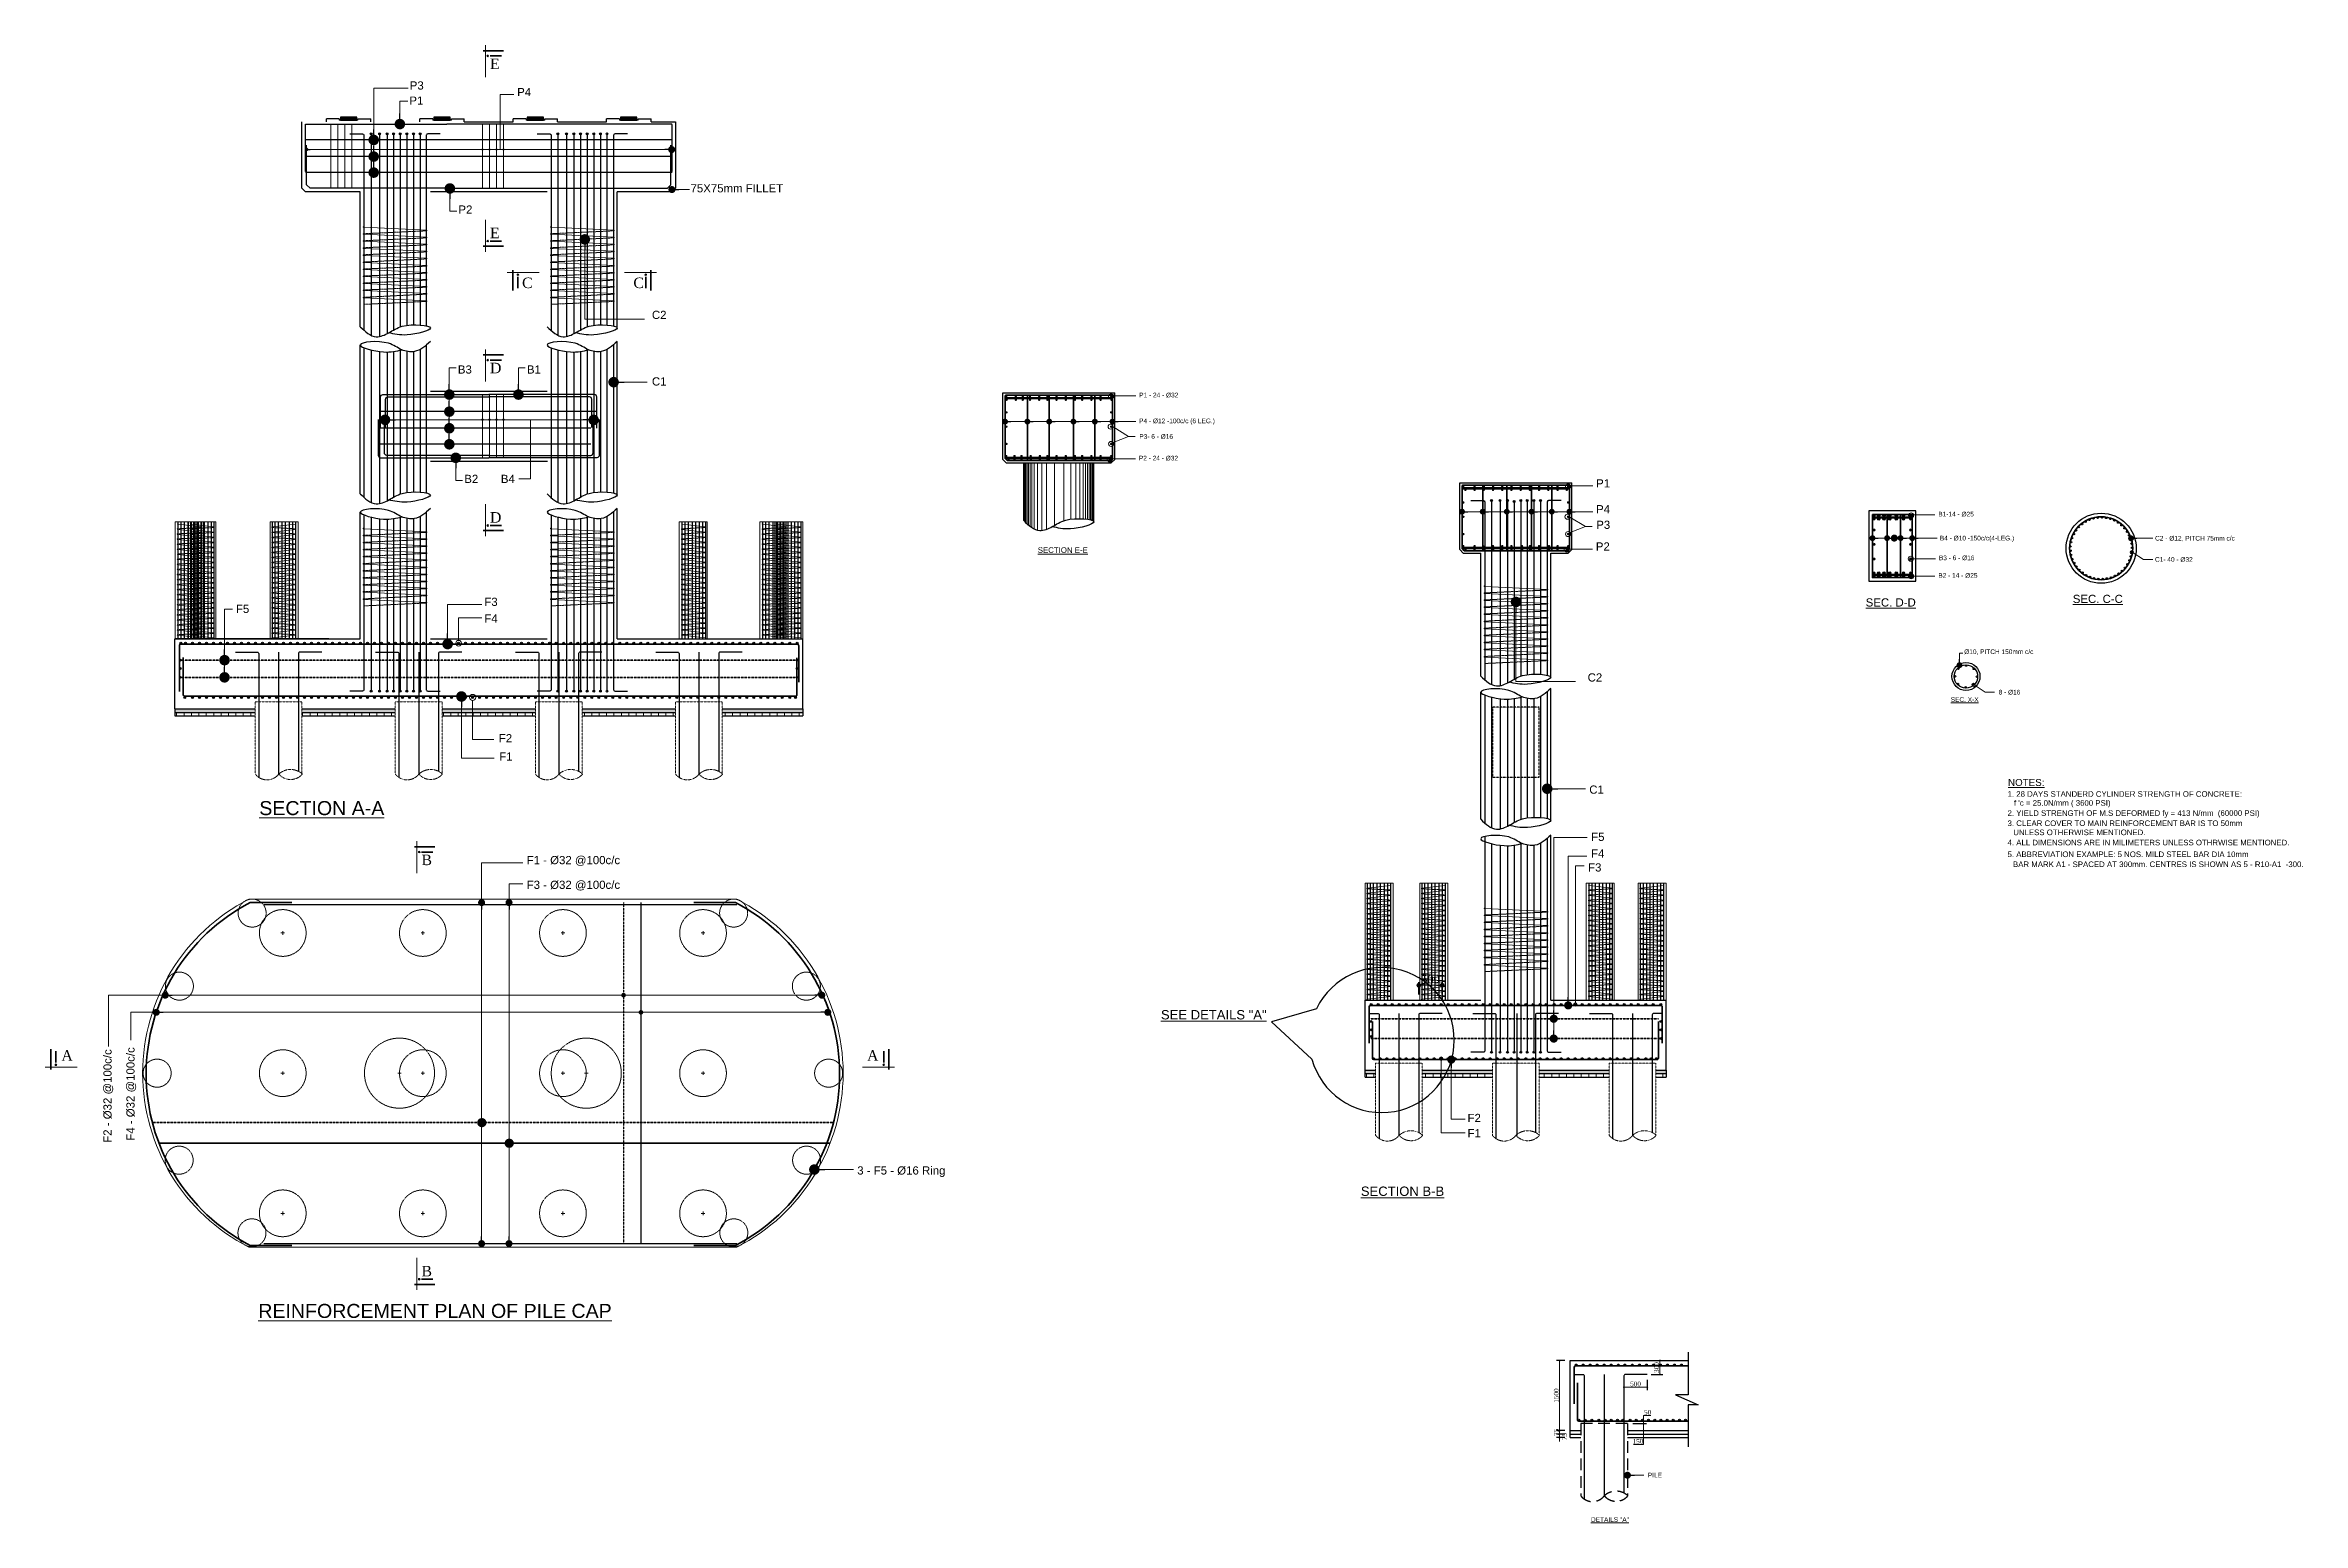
# Model space of a CAD drawing. Header units: millimetres. Extents: x -684453 to 35267, y -286696 to 273430.
# Drawn here: x -43707 to 4640, y 115389 to 147014 of the extents above; entities that cross this region are included whole.
import ezdxf

# ---------------------------------------------------------------- set-up
doc = ezdxf.new("R2010")
doc.units = ezdxf.units.MM
doc.header["$PDMODE"] = 2
doc.linetypes.add('DASHED', pattern=[0.75, 0.5, -0.25])
doc.linetypes.add('HIDDEN', pattern=[9.525, 6.35, -3.175])
doc.layers.get('Defpoints').update_dxf_attribs({"lineweight": 13})
for name, color, linetype, lineweight in [('Ber', 12, 'Continuous', 30), ('Binder', 136, 'Continuous', 15), ('Center Line', 34, 'Continuous', 15), ('Dimision', 4, 'Continuous', 9), ('hatch', 65, 'Continuous', 9), ('Hatching', 65, 'Continuous', 15), ('Pile', 11, 'Continuous', 15), ('Pire Line', 11, 'Continuous', 25), ('Rod', 12, 'Continuous', 30), ('Rod -2', 5, 'Continuous', 35), ('Text', 7, 'Continuous', 15)]:
    doc.layers.add(name, color=color, linetype=linetype, lineweight=lineweight)
doc.layers.add('Elevation', color=21, linetype='Continuous')
doc.layers.add('OTHER', color=7, linetype='Continuous')
doc.styles.add('ROMANS', font='arial.ttf', dxfattribs={"height": 200})
doc.styles.get("Standard").update_dxf_attribs({"font": 'times.ttf'})
doc.dimstyles.new('ISO-25', dxfattribs={"dimtxt": 175, "dimasz": 100, "dimexe": 65, "dimexo": 115.625, "dimgap": 40, "dimtad": 1, "dimtoh": 1, "dimdec": 0, "dimtxsty": 'Standard', "dimblk": 'DOT', "dimcen": 300, "dimclrd": 256, "dimclre": 256, "dimclrt": 256, "dimadec": 0, "dimazin": 0, "dimtfac": 1, "dimtdec": 0, "dimtix": 1, "dimtmove": 0, "dimatfit": 3, "dimldrblk": 'DOT', "dimfxl": 75, "dimlwd": -1, "dimarcsym": 0})

msp = doc.modelspace()

# ---------------------------------------------------------------- texts
at = {"layer": 'Text'}
for s, p in [('E', (-34181.2, 146503.9)), ('E', (-34181.2, 142883.3)), ('C', (-33494.1, 141815.6)), ('C', (-31110.2, 141815.6)), ('D', (-34181.2, 139992.5)), ('D', (-34181.2, 136795.8)), ('B', (-35648.6, 129464.8)), ('A', (-43358.9, 125279.4)), ('A', (-26106.7, 125279.4)), ('B', (-35648.6, 120664.1))]:
    msp.add_text(s, height=224.2, dxfattribs=at).set_placement(p)
at = {"layer": 'Text', "style": 'ROMANS'}
for s, height, p in [('P3', 175, (-35898.9, 146064.5)), ('P4', 175, (-33598.8, 145923.5)), ('P1', 175, (-35907.1, 145740.4)), ('75X75mm FILLET', 175, (-29886.6, 143863.6)), ('P2', 175, (-34857.3, 143408.7)), ('C2', 175, (-30713.2, 141154.3)), ('B3', 175, (-34868.9, 139985.1)), ('B1', 175, (-33389.7, 139985.1)), ('C1', 175, (-30713.2, 139730)), ('P1 - 24 - %%C32', 100, (-20278.3, 139476.1)), ('P4 - %%C12 -100c/c (6 LEG.)', 100, (-20280.1, 138922.9)), ('P3- 6 - %%C16', 100, (-20276.3, 138589.6)), ('B2', 175, (-34731.3, 137644.2)), ('B4', 175, (-33947.8, 137644.2)), ('P2 - 24 - %%C32', 100, (-20285.2, 138126.1)), ('P1', 175, (-10493.6, 137548)), ('P4', 175, (-10495.4, 136994.8)), ('P3', 175, (-10491.6, 136661.5)), ('B1-14 - %%C25 ', 100, (-3166.7, 136928)), ('P2', 175, (-10500.4, 136198)), ('B4 - %%C10 -150c/c(4-LEG.)', 100, (-3133.3, 136414)), ('C2 - %%C12, PITCH 75mm c/c', 100, (1475.9, 136410.7)), ('%%USECTION E-E', 120, (-22450.4, 136147.9)), ('B3 - 6 - %%C16 ', 100, (-3153.4, 135991.6)), ('C1- 40 - %%C32 ', 100, (1474.1, 135957.8)), ('B2 - 14 - %%C25 ', 100, (-3165.7, 135615.8)), ('F3', 175, (-34302.1, 135013.1)), ('%%USEC. D-D', 175, (-4721.8, 134999.9)), ('%%USEC. C-C', 175, (-287.1, 135075.5)), ('F4', 175, (-34302, 134656.9)), (' %%C10, PITCH 150mm c/c', 100, (-2651.6, 133982.7)), ('C2', 175, (-10675.5, 133394.6)), ('%%USEC. X-X', 100, (-2900.7, 132958.9)), (' 8 - %%C16 ', 100, (-1913.1, 133116.9)), ('F2', 175, (-33992.2, 132095.1)), ('F1', 175, (-33982.2, 131701.6)), ('C1', 175, (-10641.1, 130993.6)), ('%%UNOTES:', 150, (-1674, 131159.7)), ('1. 28 DAYS STANDERD CYLINDER STRENGTH OF CONCRETE:', 120, (-1684, 130927.9)), ('%%USECTION A-A', 300, (-39121.4, 130535.7)), ('2. YIELD STRENGTH OF M.S DEFORMED fy = 413 N/mm  (60000 PSI) ', 120, (-1684, 130518.8)), (" f 'c = 25.0N/mm ( 3600 PSI)", 120, (-1592.1, 130735.5)), ('3. CLEAR COVER TO MAIN REINFORCEMENT BAR IS TO 50mm ', 120, (-1684, 130301.4)), ('UNLESS OTHERWISE MENTIONED.', 120, (-1562.1, 130106.8)), ('F1 - %%C32 @100c/c ', 175, (-33395, 129485.3)), ('F4', 175, (-10603.3, 129625.9)), ('4. ALL DIMENSIONS ARE IN MILIMETERS UNLESS OTHRWISE MENTIONED.', 120, (-1684, 129888.1)), ('5. ABBREVIATION EXAMPLE: 5 NOS. MILD STEEL BAR DIA 10mm ', 120, (-1684, 129637)), ('F3 - %%C32 @100c/c ', 175, (-33395, 128956.7)), ('F3', 175, (-10666.3, 129328.5)), ('BAR MARK A1 - SPACED AT 300mm. CENTRES IS SHOWN AS 5 - R10-A1  -300.', 120, (-1567.2, 129423.1)), ('F2', 175, (-13247.3, 123966.6)), ('F1', 175, (-13247.3, 123641.9)), ('3 - F5 - %%C16 Ring', 175, (-26316.7, 122843.2)), ('PILE', 100, (-9385.9, 116359.7))]:
    msp.add_text(s, height=height, dxfattribs=at).set_placement(p)
for s, p in [('F2 - %%C32 @100c/c ', (-42284.1, 123523.4)), ('F4 - %%C32 @100c/c ', (-41792.2, 123567.1))]:
    msp.add_text(s, height=175, rotation=90, dxfattribs=at).set_placement(p)
at = {"layer": 'Text', "attachment_point": 1, "style": 'ROMANS'}
for s, insert, char_height, width in [('F5', (-39621.1, 135037.1), 175, 2190.162), ('F5', (-10600.5, 130157.7), 175, 2576.74), ('{\\LSEE DETAILS "A"}', (-19813, 126363.1), 200, 8235.459), ('{\\LSECTION B-B}', (-15532.6, 122586.1), 200, 8235.459), ('{\\LREINFORCEMENT PLAN OF PILE CAP}', (-39142.4, 120074.5), 300, 8235.459), ('{\\LDETAILS "A"}', (-10604.3, 115509.1), 100, 8235.459)]:
    msp.add_mtext(s, dxfattribs=dict(at, insert=insert, char_height=char_height, width=width))

# ---------------------------------------------------------------- blocks, each defined once
blk = doc.blocks.new('_Dot')
at = {"color": 0, "linetype": 'ByBlock', "lineweight": -2}
blk.add_line((-0.5, 0), (-1, 0), dxfattribs=at)
at = {"color": 0, "linetype": 'ByBlock', "const_width": 0.5}
blk.add_lwpolyline([(-0.25, 0, 1), (0.25, 0, 1)], format="xyb", close=True, dxfattribs=at)
blk = doc.blocks.new('r')
at = {"layer": 'Rod', "ltscale": 3, "const_width": 25}
blk.add_lwpolyline([(-12.5, 0, 1), (12.5, 0, 1)], format="xyb", close=True, dxfattribs=at)
blk = doc.blocks.new('*D69')
at = {"layer": 'Defpoints', "color": 0, "ltscale": 3, "transparency": 16777216}
for p in [(-13791, 126894), (-14291, 126578), (-13791, 126578)]:
    blk.add_point(p, dxfattribs=at)
at = {"layer": 'Dimision', "lineweight": -2, "ltscale": 3, "transparency": 16777216}
for p, q in [((-14291, 126694), (-14291, 126959)), ((-13791, 126694), (-13791, 126959))]:
    blk.add_line(p, q, dxfattribs=at)
at = {"layer": 'Dimision', "ltscale": 3, "transparency": 16777216}
blk.add_line((-14191, 126894), (-13891, 126894), dxfattribs=at)
at = {"layer": 'Dimision', "ltscale": 3, "transparency": 16777216, "xscale": 100, "yscale": 100, "zscale": 100, "rotation": 180}
blk.add_blockref('_Dot', (-14291, 126894), dxfattribs=at)
at = {"layer": 'Dimision', "ltscale": 3, "transparency": 16777216, "xscale": 100, "yscale": 100, "zscale": 100}
blk.add_blockref('_Dot', (-13791, 126894), dxfattribs=at)
at = {"layer": 'Dimision', "ltscale": 3, "transparency": 16777216, "insert": (-14041, 127023), "char_height": 175, "attachment_point": 5}
blk.add_mtext('500', dxfattribs=at)
blk = doc.blocks.new('*D70')
at = {"layer": 'Defpoints', "color": 0, "ltscale": 3, "transparency": 16777216}
for p in [(-9899, 118510), (-9399, 118563), (-9399, 118291)]:
    blk.add_point(p, dxfattribs=at)
at = {"layer": 'Dimision', "lineweight": -2, "ltscale": 3, "transparency": 16777216}
for p, q in [((-9899, 118394), (-9899, 118226)), ((-9399, 118447), (-9399, 118226))]:
    blk.add_line(p, q, dxfattribs=at)
at = {"layer": 'Dimision', "ltscale": 3, "transparency": 16777216}
blk.add_line((-9859, 118291), (-9439, 118291), dxfattribs=at)
at = {"layer": 'Dimision', "ltscale": 3, "transparency": 16777216, "xscale": 40, "yscale": 40, "zscale": 40, "rotation": 180}
blk.add_blockref('_Dot', (-9899, 118291), dxfattribs=at)
at = {"layer": 'Dimision', "ltscale": 3, "transparency": 16777216, "xscale": 40, "yscale": 40, "zscale": 40}
blk.add_blockref('_Dot', (-9399, 118291), dxfattribs=at)
at = {"layer": 'Dimision', "ltscale": 3, "transparency": 16777216, "insert": (-9649, 118362), "char_height": 100, "attachment_point": 5}
blk.add_mtext('500', dxfattribs=at)
blk = doc.blocks.new('*D71')
at = {"layer": 'Defpoints', "color": 0, "ltscale": 3, "transparency": 16777216}
for p in [(-9432, 118863), (-9432, 118563), (-9128, 118863)]:
    blk.add_point(p, dxfattribs=at)
at = {"layer": 'Dimision', "lineweight": -2, "ltscale": 3, "transparency": 16777216}
for p, q in [((-9316, 118863), (-9063, 118863)), ((-9316, 118563), (-9063, 118563))]:
    blk.add_line(p, q, dxfattribs=at)
at = {"layer": 'Dimision', "ltscale": 3, "transparency": 16777216}
blk.add_line((-9128, 118603), (-9128, 118823), dxfattribs=at)
at = {"layer": 'Dimision', "ltscale": 3, "transparency": 16777216, "xscale": 40, "yscale": 40, "zscale": 40}
for p, rotation in [((-9128, 118863), 90), ((-9128, 118563), 270)]:
    blk.add_blockref('_Dot', p, dxfattribs=dict(at, rotation=rotation))
at = {"layer": 'Dimision', "ltscale": 3, "transparency": 16777216, "insert": (-9199, 118713), "char_height": 100, "attachment_point": 5, "rotation": 90}
blk.add_mtext('300', dxfattribs=at)
blk = doc.blocks.new('*D72')
at = {"layer": 'Defpoints', "color": 0, "ltscale": 3, "transparency": 16777216}
for p in [(-9824, 117513), (-9478, 117513), (-9824, 117363)]:
    blk.add_point(p, dxfattribs=at)
at = {"layer": 'Dimision', "lineweight": -2, "ltscale": 3, "transparency": 16777216}
for p, q in [((-9708, 117513), (-9413, 117513)), ((-9708, 117363), (-9413, 117363))]:
    blk.add_line(p, q, dxfattribs=at)
at = {"layer": 'Dimision', "ltscale": 3, "transparency": 16777216}
for p, q in [((-9478, 117062), (-9697, 117062)), ((-9478, 117473), (-9478, 117403)), ((-9478, 117363), (-9478, 117062))]:
    blk.add_line(p, q, dxfattribs=at)
at = {"layer": 'Dimision', "ltscale": 3, "transparency": 16777216, "xscale": 40, "yscale": 40, "zscale": 40}
for p, rotation in [((-9478, 117513), 90), ((-9478, 117363), 270)]:
    blk.add_blockref('_Dot', p, dxfattribs=dict(at, rotation=rotation))
at = {"layer": 'Dimision', "ltscale": 3, "transparency": 16777216, "insert": (-9597, 117133), "char_height": 100, "attachment_point": 5}
blk.add_mtext('150', dxfattribs=at)
blk = doc.blocks.new('*D73')
at = {"layer": 'Defpoints', "color": 0, "ltscale": 3, "transparency": 16777216}
for p in [(-9824, 117564), (-9824, 117513), (-9478, 117564)]:
    blk.add_point(p, dxfattribs=at)
at = {"layer": 'Dimision', "lineweight": -2, "ltscale": 3, "transparency": 16777216}
for p, q in [((-9708, 117564), (-9413, 117564)), ((-9708, 117513), (-9413, 117513))]:
    blk.add_line(p, q, dxfattribs=at)
at = {"layer": 'Dimision', "ltscale": 3, "transparency": 16777216}
for p, q in [((-9478, 117604), (-9478, 117684)), ((-9478, 117684), (-9322, 117684)), ((-9478, 117513), (-9478, 117564)), ((-9478, 117473), (-9478, 117433))]:
    blk.add_line(p, q, dxfattribs=at)
at = {"layer": 'Dimision', "ltscale": 3, "transparency": 16777216, "xscale": 40, "yscale": 40, "zscale": 40}
for p, rotation in [((-9478, 117564), 270), ((-9478, 117513), 90)]:
    blk.add_blockref('_Dot', p, dxfattribs=dict(at, rotation=rotation))
at = {"layer": 'Dimision', "ltscale": 3, "transparency": 16777216, "insert": (-9390, 117754), "char_height": 100, "attachment_point": 5}
blk.add_mtext('50', dxfattribs=at)
blk = doc.blocks.new('*D74')
at = {"layer": 'Defpoints', "color": 0, "ltscale": 3, "transparency": 16777216}
for p in [(-11277, 118863), (-11049, 118863), (-11049, 117363)]:
    blk.add_point(p, dxfattribs=at)
at = {"layer": 'Dimision', "lineweight": -2, "ltscale": 3, "transparency": 16777216}
for p, q in [((-11164, 118863), (-11342, 118863)), ((-11164, 117363), (-11342, 117363))]:
    blk.add_line(p, q, dxfattribs=at)
at = {"layer": 'Dimision', "ltscale": 3, "transparency": 16777216}
blk.add_line((-11277, 117403), (-11277, 118823), dxfattribs=at)
at = {"layer": 'Dimision', "ltscale": 3, "transparency": 16777216, "xscale": 40, "yscale": 40, "zscale": 40}
for p, rotation in [((-11277, 118863), 90), ((-11277, 117363), 270)]:
    blk.add_blockref('_Dot', p, dxfattribs=dict(at, rotation=rotation))
at = {"layer": 'Dimision', "ltscale": 3, "transparency": 16777216, "insert": (-11348, 118113), "char_height": 100, "attachment_point": 5, "rotation": 90}
blk.add_mtext('1500', dxfattribs=at)
blk = doc.blocks.new('*D75')
at = {"layer": 'Defpoints', "color": 0, "ltscale": 3, "transparency": 16777216}
for p in [(-11277, 117288), (-11049, 117363), (-11049, 117288)]:
    blk.add_point(p, dxfattribs=at)
at = {"layer": 'Dimision', "lineweight": -2, "ltscale": 3, "transparency": 16777216}
for p, q in [((-11164, 117363), (-11342, 117363)), ((-11164, 117288), (-11342, 117288))]:
    blk.add_line(p, q, dxfattribs=at)
at = {"layer": 'Dimision', "ltscale": 3, "transparency": 16777216}
for p, q in [((-11277, 117403), (-11277, 117443)), ((-11277, 117363), (-11277, 117288)), ((-11277, 117248), (-11277, 117208))]:
    blk.add_line(p, q, dxfattribs=at)
at = {"layer": 'Dimision', "ltscale": 3, "transparency": 16777216, "xscale": 40, "yscale": 40, "zscale": 40}
for p, rotation in [((-11277, 117363), 270), ((-11277, 117288), 90)]:
    blk.add_blockref('_Dot', p, dxfattribs=dict(at, rotation=rotation))
at = {"layer": 'Dimision', "ltscale": 3, "transparency": 16777216, "insert": (-11348, 117326), "char_height": 100, "attachment_point": 5, "rotation": 90}
blk.add_mtext('75', dxfattribs=at)
blk = doc.blocks.new('*D76')
at = {"layer": 'Defpoints', "color": 0, "ltscale": 3, "transparency": 16777216}
for p in [(-11277, 117213), (-11049, 117288), (-11049, 117213)]:
    blk.add_point(p, dxfattribs=at)
at = {"layer": 'Dimision', "lineweight": -2, "ltscale": 3, "transparency": 16777216}
for p, q in [((-11164, 117288), (-11342, 117288)), ((-11164, 117213), (-11342, 117213))]:
    blk.add_line(p, q, dxfattribs=at)
at = {"layer": 'Dimision', "ltscale": 3, "transparency": 16777216}
for p, q in [((-11277, 117328), (-11277, 117368)), ((-11277, 117288), (-11277, 117213)), ((-11277, 117173), (-11277, 117133))]:
    blk.add_line(p, q, dxfattribs=at)
at = {"layer": 'Dimision', "ltscale": 3, "transparency": 16777216, "xscale": 40, "yscale": 40, "zscale": 40}
for p, rotation in [((-11277, 117288), 270), ((-11277, 117213), 90)]:
    blk.add_blockref('_Dot', p, dxfattribs=dict(at, rotation=rotation))
at = {"layer": 'Dimision', "ltscale": 3, "transparency": 16777216, "insert": (-11169, 117232), "char_height": 100, "attachment_point": 5, "rotation": 90}
blk.add_mtext('75', dxfattribs=at)

# ---------------------------------------------------------------- dimensions: what is measured, and where the dimension line sits
at = {"layer": 'Dimision', "ltscale": 3}
dim = msp.add_linear_dim(base=(-13791.3, 126893.7), p1=(-14291.1, 126578.3), p2=(-13791.3, 126578.3), dimstyle='ISO-25', dxfattribs=at)
dim.commit()
dim.dimension.update_dxf_attribs({"geometry": '*D69', "text_midpoint": (-14041.2, 127022.7)})
for base, p1, p2, picture, middle in [((-11277.2, 118863.2), (-11048.7, 117363.2), (-11048.7, 118863.2), '*D74', (-11348.1, 118113.2)), ((-9128.2, 118863.2), (-9432, 118562.8), (-9432, 118863.2), '*D71', (-9199.1, 118713)), ((-11277.2, 117288.2), (-11048.7, 117363.2), (-11048.7, 117288.2), '*D75', (-11348.3, 117325.7))]:
    dim = msp.add_linear_dim(base=base, p1=p1, p2=p2, angle=90, dimstyle='ISO-25', override={"dimtxt": 100, "dimasz": 40, "dimgap": 20}, dxfattribs=at)
    dim.commit()
    dim.dimension.update_dxf_attribs({"geometry": picture, "text_midpoint": middle})
dim = msp.add_linear_dim(base=(-9398.8, 118291.1), p1=(-9898.7, 118510), p2=(-9398.8, 118562.8), dimstyle='ISO-25', override={"dimtxt": 100, "dimasz": 40, "dimgap": 20}, dxfattribs=at)
dim.commit()
dim.dimension.update_dxf_attribs({"geometry": '*D70', "text_midpoint": (-9648.8, 118361.9)})
for base, p1, p2, override, picture, middle in [((-9477.6, 117563.6), (-9823.7, 117513.2), (-9823.7, 117563.6), {"dimtxt": 100, "dimasz": 40, "dimgap": 20}, '*D73', (-9390, 117683.6)), ((-9477.6, 117513.2), (-9823.7, 117363.2), (-9823.7, 117513.2), {"dimtxt": 100, "dimasz": 40, "dimgap": 20}, '*D72', (-9597.1, 117062.3)), ((-11277.2, 117213.2), (-11048.7, 117288.2), (-11048.7, 117213.2), {"dimtxt": 100, "dimasz": 40, "dimgap": 20, "dimtmove": 2}, '*D76', (-11168.7, 117231.7))]:
    dim = msp.add_linear_dim(base=base, p1=p1, p2=p2, angle=90, dimstyle='ISO-25', override=override, dxfattribs=at)
    dim.commit()
    dim.dimension.update_dxf_attribs({"geometry": picture, "text_midpoint": middle, "dimtype": 160})

# ---------------------------------------------------------------- hatches: boundary and pattern name
at = {"layer": 'Dimision', "ltscale": 5}
h = msp.add_hatch(color=256, dxfattribs=at)
h.paths.add_polyline_path([(-31370.1, 126681.5, 1), (-31270.1, 126681.5)])
h.paths.add_polyline_path([(-31370.1, 126681.5), (-31270.1, 126681.5, 1)])
h = msp.add_hatch(color=256, dxfattribs=at)
h.paths.add_polyline_path([(-31347.5, 126681.5, 1), (-31297.5, 126681.5)])
h.paths.add_polyline_path([(-31347.5, 126681.5), (-31297.5, 126681.5, 1)])
h = msp.add_hatch(color=256, dxfattribs=at)
h.paths.add_polyline_path([(-30997.6, 126314.7, 1), (-30897.6, 126314.7)])
h.paths.add_polyline_path([(-30997.6, 126314.7), (-30897.6, 126314.7, 1)])
h = msp.add_hatch(color=256, dxfattribs=at)
h.paths.add_polyline_path([(-30975, 126314.7, 1), (-30925, 126314.7)])
h.paths.add_polyline_path([(-30975, 126314.7), (-30925, 126314.7, 1)])
h = msp.add_hatch(color=256, dxfattribs=at)
h.paths.add_polyline_path([(-34455.6, 123953.7, 1), (-34255.6, 123953.7)])
h.paths.add_polyline_path([(-34455.6, 123953.7), (-34255.6, 123953.7, 1)])
h = msp.add_hatch(color=256, dxfattribs=at)
h.paths.add_polyline_path([(-34410.3, 123953.7, 1), (-34310.3, 123953.7)])
h.paths.add_polyline_path([(-34410.3, 123953.7), (-34310.3, 123953.7, 1)])
h = msp.add_hatch(color=256, dxfattribs=at)
h.paths.add_polyline_path([(-33868.8, 123512.2, 1), (-33668.8, 123512.2)])
h.paths.add_polyline_path([(-33868.8, 123512.2), (-33668.8, 123512.2, 1)])
h = msp.add_hatch(color=256, dxfattribs=at)
h.paths.add_polyline_path([(-33823.6, 123512.2, 1), (-33723.6, 123512.2)])
h.paths.add_polyline_path([(-33823.6, 123512.2), (-33723.6, 123512.2, 1)])
at = {"layer": 'Hatching', "ltscale": 3}
h = msp.add_hatch(dxfattribs=at)
h.set_pattern_fill('ANSI31', color=256, scale=5, style=0)
h.set_pattern_definition([(45, (216911.268, -5224.559), (-11.22532015, 11.22532015), [])])
h.paths.add_polyline_path([(-22710.5, 139450), (-22710.5, 139475), (-23150.9, 139475), (-23150.9, 139450)])
h.paths.add_polyline_path([(-22710.5, 139475), (-22710.5, 139450), (-22230.9, 139450), (-22230.9, 139475)])
h.paths.add_polyline_path([(-22230.9, 139475), (-22230.9, 139450), (-21770.9, 139450), (-21770.9, 139475)])
h.paths.add_polyline_path([(-21310.9, 139450), (-21310.9, 139475), (-21770.9, 139475), (-21770.9, 139450)])
h.paths.add_polyline_path([(-21310.9, 139475), (-21310.9, 139450), (-20956, 139450, -0.1726296), (-20929.9, 139475)])
h.paths.add_polyline_path([(-20859.6, 139450, 0.1726296), (-20885.7, 139475), (-20929.9, 139475, 0.1726296), (-20956, 139450)])
h.paths.add_polyline_path([(-20850.9, 139475), (-20885.7, 139475, -0.1726296), (-20859.6, 139450), (-20850.9, 139450)])
h = msp.add_hatch(dxfattribs=at)
h.set_pattern_fill('ANSI31', color=256, scale=5, style=0)
h.set_pattern_definition([(45, (216911.268, -6503.09), (-11.22532015, 11.22532015), [])])
h.paths.add_polyline_path([(-22710.5, 138171.4), (-22710.5, 138196.4), (-23150.9, 138196.4), (-23150.9, 138171.4)])
h.paths.add_polyline_path([(-22710.5, 138196.4), (-22710.5, 138171.4), (-22261.9, 138171.4), (-22261.9, 138196.4)])
h.paths.add_polyline_path([(-22261.9, 138196.4), (-22261.9, 138171.4), (-21936.8, 138171.4), (-21936.8, 138196.4)])
h.paths.add_polyline_path([(-21464.6, 138171.4), (-21464.6, 138196.4), (-21936.8, 138196.4), (-21936.8, 138171.4)])
h.paths.add_polyline_path([(-21464.6, 138196.4), (-21464.6, 138171.4), (-20956, 138171.4, -0.1726296), (-20929.9, 138196.4)])
h.paths.add_polyline_path([(-20859.6, 138171.4, 0.1726296), (-20885.7, 138196.4), (-20929.9, 138196.4, 0.1726296), (-20956, 138171.4)])
h.paths.add_polyline_path([(-20850.9, 138196.4), (-20885.7, 138196.4, -0.1726296), (-20859.6, 138171.4), (-20850.9, 138171.4)])
h = msp.add_hatch(dxfattribs=at)
h.set_pattern_fill('ANSI31', color=256, scale=5, style=0)
h.set_pattern_definition([(45, (226696.006, -7152.656), (-11.22532015, 11.22532015), [])])
h.paths.add_polyline_path([(-12925.7, 137521.9), (-12925.7, 137546.9), (-13366.1, 137546.9), (-13366.1, 137521.9)])
h.paths.add_polyline_path([(-12925.7, 137546.9), (-12925.7, 137521.9), (-12446.1, 137521.9), (-12446.1, 137546.9)])
h.paths.add_polyline_path([(-12446.1, 137546.9), (-12446.1, 137521.9), (-11986.1, 137521.9), (-11986.1, 137546.9)])
h.paths.add_polyline_path([(-11526.1, 137521.9), (-11526.1, 137546.9), (-11986.1, 137546.9), (-11986.1, 137521.9)])
h.paths.add_polyline_path([(-11526.1, 137546.9), (-11526.1, 137521.9), (-11171.2, 137521.9, -0.1726296), (-11145.1, 137546.9)])
h.paths.add_polyline_path([(-11074.9, 137521.9, 0.1726296), (-11101, 137546.9), (-11145.1, 137546.9, 0.1726296), (-11171.2, 137521.9)])
h.paths.add_polyline_path([(-11066.1, 137546.9), (-11101, 137546.9, -0.1726296), (-11074.9, 137521.9), (-11066.1, 137521.9)])
h = msp.add_hatch(dxfattribs=at)
h.set_pattern_fill('ANSI31', color=256, scale=5, style=0)
h.set_pattern_definition([(315, (281696.828, 277964.774), (-11.22532015, -11.22532015), [])])
h.paths.add_polyline_path([(-3726, 136897.7), (-4576, 136897.7), (-4576, 136922.7), (-3726, 136922.7)])
h = msp.add_hatch(dxfattribs=at)
h.set_pattern_fill('ANSI31', color=256, scale=5, style=0)
h.set_pattern_definition([(45, (226696.006, -8431.188), (-11.22532015, 11.22532015), [])])
h.paths.add_polyline_path([(-12925.7, 136243.3), (-12925.7, 136268.3), (-13366.1, 136268.3), (-13366.1, 136243.3)])
h.paths.add_polyline_path([(-12925.7, 136268.3), (-12925.7, 136243.3), (-12477.1, 136243.3), (-12477.1, 136268.3)])
h.paths.add_polyline_path([(-12477.1, 136268.3), (-12477.1, 136243.3), (-12152.1, 136243.3), (-12152.1, 136268.3)])
h.paths.add_polyline_path([(-11679.9, 136243.3), (-11679.9, 136268.3), (-12152.1, 136268.3), (-12152.1, 136243.3)])
h.paths.add_polyline_path([(-11679.9, 136268.3), (-11679.9, 136243.3), (-11171.2, 136243.3, -0.1726296), (-11145.1, 136268.3)])
h.paths.add_polyline_path([(-11074.9, 136243.3, 0.1726296), (-11101, 136268.3), (-11145.1, 136268.3, 0.1726296), (-11171.2, 136243.3)])
h.paths.add_polyline_path([(-11066.1, 136268.3), (-11101, 136268.3, -0.1726296), (-11074.9, 136243.3), (-11066.1, 136243.3)])
h = msp.add_hatch(dxfattribs=at)
h.set_pattern_fill('ANSI31', color=256, scale=5, style=0)
h.set_pattern_definition([(45, (281696.828, -5373.375), (-11.22532015, 11.22532015), [])])
h.paths.add_polyline_path([(-3726, 135693.7), (-4576, 135693.7), (-4576, 135668.7), (-3726, 135668.7)])
at = {"layer": 'Hatching', "ltscale": 5}
h = msp.add_hatch(dxfattribs=at)
h.set_pattern_fill('AR-CONC', color=256, style=0)
h.set_pattern_definition([(50, (285021.9, 0), (182.18467, -15.939086), [19.05, -209.55]), (355, (285021.9, 0), (-35.24283, 191.05664), [15.24, -167.64]), (100.451, (285037.08, -1.33), (146.9425, 175.11669), [16.19, -178.09]), (46.1842, (285021.9, 50.8), (271.07904, -42.04233), [28.575, -314.325]), (96.6356, (285044.5, 47.3), (237.40423, 247.42556), [24.285, -267.135]), (351.184, (285021.9, 50.8), (237.4046, 247.42512), [22.86, -251.46]), (21, (285047.3, 38.1), (151.61488, -102.26552), [19.05, -209.55]), (326, (285047.3, 38.1), (61.80203, 184.18797), [15.24, -167.64]), (71.4514, (285059.93, 29.58), (213.41649, 81.92286), [16.19, -178.09]), (37.5, (285021.9, 0), (3.088603, 84.555039), [0, -165.608, 0, -170.18, 0, -168.275]), (7.5, (285021.9, 0), (66.819663, 100.180575), [0, -97.028, 0, -161.798, 0, -64.135]), (327.5, (284965.26, 0), (135.590595, -5.728744), [0, -63.5, 0, -198.12, 0, -262.89]), (317.5, (284939.86, 0), (148.12918, 25.42649), [0, -82.55, 0, -131.572, 0, -186.69])])
h.paths.add_polyline_path([(-29208.2, 132809.3), (-29208.2, 132734.3), (-27483.2, 132734.3), (-27483.2, 132809.3)])
h.paths.add_polyline_path([(-32208.2, 132809.3), (-32208.2, 132734.3), (-30208.2, 132734.3), (-30208.2, 132809.3)])
h.paths.add_polyline_path([(-35208.2, 132809.3), (-35208.2, 132734.3), (-33208.2, 132734.3), (-33208.2, 132809.3)])
h.paths.add_polyline_path([(-38208.2, 132809.3), (-38208.2, 132734.3), (-36208.2, 132734.3), (-36208.2, 132809.3)])
h.paths.add_polyline_path([(-39208.2, 132734.3), (-39208.2, 132809.3), (-40933.2, 132809.3), (-40933.2, 132734.3)])
h = msp.add_hatch(dxfattribs=at)
h.set_pattern_fill('ANSI31', color=256, scale=50, angle=45, style=0)
h.set_pattern_definition([(90, (285021.9, 0), (-158.75, 1e-14), [])])
h.paths.add_polyline_path([(-29208.2, 132734.3), (-29208.2, 132659.3), (-27483.2, 132659.3), (-27483.2, 132734.3)])
h.paths.add_polyline_path([(-32208.2, 132734.3), (-32208.2, 132659.3), (-30208.2, 132659.3), (-30208.2, 132734.3)])
h.paths.add_polyline_path([(-35208.2, 132734.3), (-35208.2, 132659.3), (-33208.2, 132659.3), (-33208.2, 132734.3)])
h.paths.add_polyline_path([(-38208.2, 132734.3), (-38208.2, 132659.3), (-36208.2, 132659.3), (-36208.2, 132734.3)])
h.paths.add_polyline_path([(-39208.2, 132659.3), (-39208.2, 132734.3), (-40933.2, 132734.3), (-40933.2, 132659.3)])
h = msp.add_hatch(dxfattribs=at)
h.set_pattern_fill('AR-CONC', color=256, style=0)
h.set_pattern_definition([(50, (303514, -7730.92), (182.18467, -15.939086), [19.05, -209.55]), (355, (303514, -7730.92), (-35.24283, 191.05664), [15.24, -167.64]), (100.451, (303529.17, -7732.25), (146.9425, 175.11669), [16.19, -178.09]), (46.1842, (303514, -7680.12), (271.07904, -42.04233), [28.575, -314.325]), (96.6356, (303536.58, -7683.62), (237.40423, 247.42556), [24.285, -267.135]), (351.184, (303514, -7680.12), (237.4046, 247.42512), [22.86, -251.46]), (21, (303539.4, -7692.82), (151.61488, -102.26552), [19.05, -209.55]), (326, (303539.4, -7692.82), (61.80203, 184.18797), [15.24, -167.64]), (71.4514, (303552.03, -7701.34), (213.41649, 81.92286), [16.19, -178.09]), (37.5, (303513.99, -7730.92), (3.088603, 84.555039), [0, -165.608, 0, -170.18, 0, -168.275]), (7.5, (303513.99, -7730.92), (66.819663, 100.180575), [0, -97.028, 0, -161.798, 0, -64.135]), (327.5, (303457.35, -7730.92), (135.590595, -5.728744), [0, -63.5, 0, -198.12, 0, -262.89]), (317.5, (303431.95, -7730.92), (148.12918, 25.42649), [0, -82.55, 0, -131.572, 0, -186.69])])
h.paths.add_polyline_path([(-9216.1, 125078.3), (-9216.1, 125003.3), (-8991.1, 125003.3), (-8991.1, 125078.3)])
h.paths.add_polyline_path([(-11716.1, 125078.3), (-11716.1, 125003.3), (-10216.1, 125003.3), (-10216.1, 125078.3)])
h.paths.add_polyline_path([(-15216.1, 125003.3), (-15216.1, 125078.3), (-15441.1, 125078.3), (-15441.1, 125003.3)])
h.paths.add_polyline_path([(-14216.1, 125078.3), (-14216.1, 125003.3), (-12716.1, 125003.3), (-12716.1, 125078.3)])
h = msp.add_hatch(dxfattribs=at)
h.set_pattern_fill('ANSI31', color=256, scale=50, angle=45, style=0)
h.set_pattern_definition([(90, (303514, -7730.92), (-158.75, 1e-14), [])])
h.paths.add_polyline_path([(-9216.1, 125003.3), (-9216.1, 124928.3), (-8991.1, 124928.3), (-8991.1, 125003.3)])
h.paths.add_polyline_path([(-11716.1, 125003.3), (-11716.1, 124928.3), (-10216.1, 124928.3), (-10216.1, 125003.3)])
h.paths.add_polyline_path([(-14216.1, 125003.3), (-14216.1, 124928.3), (-12716.1, 124928.3), (-12716.1, 125003.3)])
h.paths.add_polyline_path([(-15216.1, 124928.3), (-15216.1, 125003.3), (-15441.1, 125003.3), (-15441.1, 124928.3)])
at = {"layer": 'Pire Line', "ltscale": 3}
h = msp.add_hatch(color=256, dxfattribs=at)
h.paths.add_polyline_path([(-37033.1, 145475.1), (-37208.1, 145475.1), (-37208.1, 145410.1), (-37033.1, 145410.1)])
h.paths.add_polyline_path([(-37208.1, 145475.1), (-37383.1, 145475.1), (-37383.1, 145410.1), (-37208.1, 145410.1)])
h = msp.add_hatch(color=256, dxfattribs=at)
h.paths.add_polyline_path([(-35033.1, 145475.1), (-35208.1, 145475.1), (-35208.1, 145410.1), (-35033.1, 145410.1)])
h.paths.add_polyline_path([(-35208.1, 145475.1), (-35383.1, 145475.1), (-35383.1, 145410.1), (-35208.1, 145410.1)])
h = msp.add_hatch(color=256, dxfattribs=at)
h.paths.add_polyline_path([(-33033.1, 145475.1), (-33208.1, 145475.1), (-33208.1, 145410.1), (-33033.1, 145410.1)])
h.paths.add_polyline_path([(-33208.1, 145475.1), (-33383.1, 145475.1), (-33383.1, 145410.1), (-33208.1, 145410.1)])
h = msp.add_hatch(color=256, dxfattribs=at)
h.paths.add_polyline_path([(-31033.1, 145475.1), (-31208.1, 145475.1), (-31208.1, 145410.1), (-31033.1, 145410.1)])
h.paths.add_polyline_path([(-31208.1, 145475.1), (-31383.1, 145475.1), (-31383.1, 145410.1), (-31208.1, 145410.1)])
at = {"layer": 'Rod', "ltscale": 5}
for points in [[(-36746.4, 145115, -1), (-36706.4, 145115, -1)], [(-36564.6, 145115, -1), (-36524.6, 145115, -1)], [(-36406, 145115, -1), (-36366, 145115, -1)], [(-36263.8, 145115, -1), (-36223.8, 145115, -1)], [(-36121.7, 145115, -1), (-36081.7, 145115, -1)], [(-35979.6, 145115, -1), (-35939.6, 145115, -1)], [(-35837.5, 145115, -1), (-35797.5, 145115, -1)], [(-35695.4, 145115, -1), (-35655.4, 145115, -1)], [(-32746.4, 145115, -1), (-32706.4, 145115, -1)], [(-32564.6, 145115, -1), (-32524.6, 145115, -1)], [(-32406, 145115, -1), (-32366, 145115, -1)], [(-32263.8, 145115, -1), (-32223.8, 145115, -1)], [(-32121.7, 145115, -1), (-32081.7, 145115, -1)], [(-31979.6, 145115, -1), (-31939.6, 145115, -1)], [(-31837.5, 145115, -1), (-31797.5, 145115, -1)], [(-31695.4, 145115, -1), (-31655.4, 145115, -1)], [(-12754.3, 137267.2, -1), (-12714.3, 137267.2, -1)], [(-12572.5, 137267.2, -1), (-12532.5, 137267.2, -1)], [(-12413.9, 137267.2, -1), (-12373.9, 137267.2, -1)], [(-12271.7, 137247.1, -1), (-12231.7, 137247.1, -1)], [(-12129.6, 137267.2, -1), (-12089.6, 137267.2, -1)], [(-11987.5, 137267.2, -1), (-11947.5, 137267.2, -1)], [(-11845.4, 137267.2, -1), (-11805.4, 137267.2, -1)], [(-11703.3, 137267.2, -1), (-11663.3, 137267.2, -1)], [(-40822.9, 134214.3, 1), (-40782.9, 134214.3, 1)], [(-40723.2, 134214.3, 1), (-40683.2, 134214.3, 1)], [(-40573.2, 134214.3, 1), (-40533.2, 134214.3, 1)], [(-40423.2, 134214.3, 1), (-40383.2, 134214.3, 1)], [(-40273.2, 134214.3, 1), (-40233.2, 134214.3, 1)], [(-40123.2, 134214.3, 1), (-40083.2, 134214.3, 1)], [(-39973.2, 134214.3, 1), (-39933.2, 134214.3, 1)], [(-39823.2, 134214.3, 1), (-39783.2, 134214.3, 1)], [(-39673.2, 134214.3, 1), (-39633.2, 134214.3, 1)], [(-39523.2, 134214.3, 1), (-39483.2, 134214.3, 1)], [(-39373.2, 134214.3, 1), (-39333.2, 134214.3, 1)], [(-39223.2, 134214.3, 1), (-39183.2, 134214.3, 1)], [(-39073.2, 134214.3, 1), (-39033.2, 134214.3, 1)], [(-38923.2, 134214.3, 1), (-38883.2, 134214.3, 1)], [(-38773.2, 134214.3, 1), (-38733.2, 134214.3, 1)], [(-38623.2, 134214.3, 1), (-38583.2, 134214.3, 1)], [(-38473.2, 134214.3, 1), (-38433.2, 134214.3, 1)], [(-38323.2, 134214.3, 1), (-38283.2, 134214.3, 1)], [(-38173.2, 134214.3, 1), (-38133.2, 134214.3, 1)], [(-38023.2, 134214.3, 1), (-37983.2, 134214.3, 1)], [(-37873.2, 134214.3, 1), (-37833.2, 134214.3, 1)], [(-37723.2, 134214.3, 1), (-37683.2, 134214.3, 1)], [(-37573.2, 134214.3, 1), (-37533.2, 134214.3, 1)], [(-37423.2, 134214.3, 1), (-37383.2, 134214.3, 1)], [(-37273.2, 134214.3, 1), (-37233.2, 134214.3, 1)], [(-37123.2, 134214.3, 1), (-37083.2, 134214.3, 1)], [(-36973.2, 134214.3, 1), (-36933.2, 134214.3, 1)], [(-36823.2, 134214.3, 1), (-36783.2, 134214.3, 1)], [(-36673.2, 134214.3, 1), (-36633.2, 134214.3, 1)], [(-36523.2, 134214.3, 1), (-36483.2, 134214.3, 1)], [(-36373.2, 134214.3, 1), (-36333.2, 134214.3, 1)], [(-36223.2, 134214.3, 1), (-36183.2, 134214.3, 1)], [(-36073.2, 134214.3, 1), (-36033.2, 134214.3, 1)], [(-35923.2, 134214.3, 1), (-35883.2, 134214.3, 1)], [(-35773.2, 134214.3, 1), (-35733.2, 134214.3, 1)], [(-35623.2, 134214.3, 1), (-35583.2, 134214.3, 1)], [(-35473.2, 134214.3, 1), (-35433.2, 134214.3, 1)], [(-35323.2, 134214.3, 1), (-35283.2, 134214.3, 1)], [(-35173.2, 134214.3, 1), (-35133.2, 134214.3, 1)], [(-35023.2, 134214.3, 1), (-34983.2, 134214.3, 1)], [(-34873.2, 134214.3, 1), (-34833.2, 134214.3, 1)], [(-34723.2, 134214.3, 1), (-34683.2, 134214.3, 1)], [(-34573.2, 134214.3, 1), (-34533.2, 134214.3, 1)], [(-34423.2, 134214.3, 1), (-34383.2, 134214.3, 1)], [(-34273.2, 134214.3, 1), (-34233.2, 134214.3, 1)], [(-34123.2, 134214.3, 1), (-34083.2, 134214.3, 1)], [(-33973.2, 134214.3, 1), (-33933.2, 134214.3, 1)], [(-33823.2, 134214.3, 1), (-33783.2, 134214.3, 1)], [(-33673.2, 134214.3, 1), (-33633.2, 134214.3, 1)], [(-33523.2, 134214.3, 1), (-33483.2, 134214.3, 1)], [(-33373.2, 134214.3, 1), (-33333.2, 134214.3, 1)], [(-33223.2, 134214.3, 1), (-33183.2, 134214.3, 1)], [(-33073.2, 134214.3, 1), (-33033.2, 134214.3, 1)], [(-32923.2, 134214.3, 1), (-32883.2, 134214.3, 1)], [(-32787.2, 134214.3, 1), (-32747.2, 134214.3, 1)], [(-32623.2, 134214.3, 1), (-32583.2, 134214.3, 1)], [(-32473.2, 134214.3, 1), (-32433.2, 134214.3, 1)], [(-32323.2, 134214.3, 1), (-32283.2, 134214.3, 1)], [(-32173.2, 134214.3, 1), (-32133.2, 134214.3, 1)], [(-32023.2, 134214.3, 1), (-31983.2, 134214.3, 1)], [(-31873.2, 134214.3, 1), (-31833.2, 134214.3, 1)], [(-31723.2, 134214.3, 1), (-31683.2, 134214.3, 1)], [(-31573.2, 134214.3, 1), (-31533.2, 134214.3, 1)], [(-31423.2, 134214.3, 1), (-31383.2, 134214.3, 1)], [(-31273.2, 134214.3, 1), (-31233.2, 134214.3, 1)], [(-31123.2, 134214.3, 1), (-31083.2, 134214.3, 1)], [(-30973.2, 134214.3, 1), (-30933.2, 134214.3, 1)], [(-30823.2, 134214.3, 1), (-30783.2, 134214.3, 1)], [(-30673.2, 134214.3, 1), (-30633.2, 134214.3, 1)], [(-30511.6, 134214.3, 1), (-30471.6, 134214.3, 1)], [(-30353.3, 134214.3, 1), (-30313.3, 134214.3, 1)], [(-30203.3, 134214.3, 1), (-30163.3, 134214.3, 1)], [(-30053.3, 134214.3, 1), (-30013.3, 134214.3, 1)], [(-29903.3, 134214.3, 1), (-29863.3, 134214.3, 1)], [(-29753.3, 134214.3, 1), (-29713.3, 134214.3, 1)], [(-29603.3, 134214.3, 1), (-29563.3, 134214.3, 1)], [(-29453.3, 134214.3, 1), (-29413.3, 134214.3, 1)], [(-29303.3, 134214.3, 1), (-29263.3, 134214.3, 1)], [(-29153.3, 134214.3, 1), (-29113.3, 134214.3, 1)], [(-29003.3, 134214.3, 1), (-28963.3, 134214.3, 1)], [(-28853.3, 134214.3, 1), (-28813.3, 134214.3, 1)], [(-28703.3, 134214.3, 1), (-28663.3, 134214.3, 1)], [(-28553.3, 134214.3, 1), (-28513.3, 134214.3, 1)], [(-28403.3, 134214.3, 1), (-28363.3, 134214.3, 1)], [(-28253.3, 134214.3, 1), (-28213.3, 134214.3, 1)], [(-28103.3, 134214.3, 1), (-28063.3, 134214.3, 1)], [(-28103.3, 134214.3, 1), (-28063.3, 134214.3, 1)], [(-27941.7, 134214.3, 1), (-27901.7, 134214.3, 1)], [(-27783.4, 134214.3, 1), (-27743.4, 134214.3, 1)], [(-27619.9, 134214.3, 1), (-27579.9, 134214.3, 1)], [(-40832.9, 133851.8, -1), (-40792.9, 133851.8, -1)], [(-40832.9, 133672.4, -1), (-40792.9, 133672.4, -1)], [(-40832.9, 133484.3, -1), (-40792.9, 133484.3, -1)], [(-27583.6, 133851.8, 1), (-27623.6, 133851.8, 1)], [(-27583.6, 133672.4, 1), (-27623.6, 133672.4, 1)], [(-27583.6, 133484.3, 1), (-27623.6, 133484.3, 1)], [(-40738.3, 133054.3, -1), (-40698.3, 133054.3, -1)], [(-40573.2, 133054.3, -1), (-40533.2, 133054.3, -1)], [(-40423.2, 133054.3, -1), (-40383.2, 133054.3, -1)], [(-40273.2, 133054.3, -1), (-40233.2, 133054.3, -1)], [(-40123.2, 133054.3, -1), (-40083.2, 133054.3, -1)], [(-39973.2, 133054.3, -1), (-39933.2, 133054.3, -1)], [(-39823.2, 133054.3, -1), (-39783.2, 133054.3, -1)], [(-39673.2, 133054.3, -1), (-39633.2, 133054.3, -1)], [(-39523.2, 133054.3, -1), (-39483.2, 133054.3, -1)], [(-39373.2, 133054.3, -1), (-39333.2, 133054.3, -1)], [(-39223.2, 133054.3, -1), (-39183.2, 133054.3, -1)], [(-39073.2, 133054.3, -1), (-39033.2, 133054.3, -1)], [(-38923.2, 133054.3, -1), (-38883.2, 133054.3, -1)], [(-38773.2, 133054.3, -1), (-38733.2, 133054.3, -1)], [(-38623.2, 133054.3, -1), (-38583.2, 133054.3, -1)], [(-38473.2, 133054.3, -1), (-38433.2, 133054.3, -1)], [(-38323.2, 133054.3, -1), (-38283.2, 133054.3, -1)], [(-38173.2, 133054.3, -1), (-38133.2, 133054.3, -1)], [(-38023.2, 133054.3, -1), (-37983.2, 133054.3, -1)], [(-37873.2, 133054.3, -1), (-37833.2, 133054.3, -1)], [(-37723.2, 133054.3, -1), (-37683.2, 133054.3, -1)], [(-37573.2, 133054.3, -1), (-37533.2, 133054.3, -1)], [(-37423.2, 133054.3, -1), (-37383.2, 133054.3, -1)], [(-37273.2, 133054.3, -1), (-37233.2, 133054.3, -1)], [(-37123.2, 133054.3, -1), (-37083.2, 133054.3, -1)], [(-36973.2, 133054.3, -1), (-36933.2, 133054.3, -1)], [(-36823.2, 133054.3, -1), (-36783.2, 133054.3, -1)], [(-36746.4, 133189.7, -1), (-36706.4, 133189.7, -1)], [(-36673.2, 133054.3, -1), (-36633.2, 133054.3, -1)], [(-36564.6, 133189.7, -1), (-36524.6, 133189.7, -1)], [(-36523.2, 133054.3, -1), (-36483.2, 133054.3, -1)], [(-36406, 133189.7, -1), (-36366, 133189.7, -1)], [(-36373.2, 133054.3, -1), (-36333.2, 133054.3, -1)], [(-36263.8, 133189.7, -1), (-36223.8, 133189.7, -1)], [(-36223.2, 133054.3, -1), (-36183.2, 133054.3, -1)], [(-36121.7, 133189.7, -1), (-36081.7, 133189.7, -1)], [(-36073.2, 133054.3, -1), (-36033.2, 133054.3, -1)], [(-35979.6, 133189.7, -1), (-35939.6, 133189.7, -1)], [(-35923.2, 133054.3, -1), (-35883.2, 133054.3, -1)], [(-35837.5, 133189.7, -1), (-35797.5, 133189.7, -1)], [(-35773.2, 133054.3, -1), (-35733.2, 133054.3, -1)], [(-35695.4, 133189.7, -1), (-35655.4, 133189.7, -1)], [(-35623.2, 133054.3, -1), (-35583.2, 133054.3, -1)], [(-35473.2, 133054.3, -1), (-35433.2, 133054.3, -1)], [(-35323.2, 133054.3, -1), (-35283.2, 133054.3, -1)], [(-35173.2, 133054.3, -1), (-35133.2, 133054.3, -1)], [(-35023.2, 133054.3, -1), (-34983.2, 133054.3, -1)], [(-34873.2, 133054.3, -1), (-34833.2, 133054.3, -1)], [(-34723.2, 133054.3, -1), (-34683.2, 133054.3, -1)], [(-34573.2, 133054.3, -1), (-34533.2, 133054.3, -1)], [(-34423.2, 133054.3, -1), (-34383.2, 133054.3, -1)], [(-34273.2, 133054.3, -1), (-34233.2, 133054.3, -1)], [(-34123.2, 133054.3, -1), (-34083.2, 133054.3, -1)], [(-33973.2, 133054.3, -1), (-33933.2, 133054.3, -1)], [(-33823.2, 133054.3, -1), (-33783.2, 133054.3, -1)], [(-33673.2, 133054.3, -1), (-33633.2, 133054.3, -1)], [(-33523.2, 133054.3, -1), (-33483.2, 133054.3, -1)], [(-33373.2, 133054.3, -1), (-33333.2, 133054.3, -1)], [(-33223.2, 133054.3, -1), (-33183.2, 133054.3, -1)], [(-33073.2, 133054.3, -1), (-33033.2, 133054.3, -1)], [(-32923.2, 133054.3, -1), (-32883.2, 133054.3, -1)], [(-32787.2, 133054.3, -1), (-32747.2, 133054.3, -1)], [(-32746.4, 133189.7, -1), (-32706.4, 133189.7, -1)], [(-32623.2, 133054.3, -1), (-32583.2, 133054.3, -1)], [(-32564.6, 133189.7, -1), (-32524.6, 133189.7, -1)], [(-32473.2, 133054.3, -1), (-32433.2, 133054.3, -1)], [(-32406, 133189.7, -1), (-32366, 133189.7, -1)], [(-32323.2, 133054.3, -1), (-32283.2, 133054.3, -1)], [(-32263.8, 133189.7, -1), (-32223.8, 133189.7, -1)], [(-32173.2, 133054.3, -1), (-32133.2, 133054.3, -1)], [(-32121.7, 133189.7, -1), (-32081.7, 133189.7, -1)], [(-32023.2, 133054.3, -1), (-31983.2, 133054.3, -1)], [(-31979.6, 133189.7, -1), (-31939.6, 133189.7, -1)], [(-31873.2, 133054.3, -1), (-31833.2, 133054.3, -1)], [(-31837.5, 133189.7, -1), (-31797.5, 133189.7, -1)], [(-31723.2, 133054.3, -1), (-31683.2, 133054.3, -1)], [(-31695.4, 133189.7, -1), (-31655.4, 133189.7, -1)], [(-31573.2, 133054.3, -1), (-31533.2, 133054.3, -1)], [(-31423.2, 133054.3, -1), (-31383.2, 133054.3, -1)], [(-31273.2, 133054.3, -1), (-31233.2, 133054.3, -1)], [(-31123.2, 133054.3, -1), (-31083.2, 133054.3, -1)], [(-30973.2, 133054.3, -1), (-30933.2, 133054.3, -1)], [(-30823.2, 133054.3, -1), (-30783.2, 133054.3, -1)], [(-30673.2, 133054.3, -1), (-30633.2, 133054.3, -1)], [(-30511.6, 133054.3, -1), (-30471.6, 133054.3, -1)], [(-30353.3, 133054.3, -1), (-30313.3, 133054.3, -1)], [(-30203.3, 133054.3, -1), (-30163.3, 133054.3, -1)], [(-30053.3, 133054.3, -1), (-30013.3, 133054.3, -1)], [(-29903.3, 133054.3, -1), (-29863.3, 133054.3, -1)], [(-29753.3, 133054.3, -1), (-29713.3, 133054.3, -1)], [(-29603.3, 133054.3, -1), (-29563.3, 133054.3, -1)], [(-29453.3, 133054.3, -1), (-29413.3, 133054.3, -1)], [(-29303.3, 133054.3, -1), (-29263.3, 133054.3, -1)], [(-29153.3, 133054.3, -1), (-29113.3, 133054.3, -1)], [(-29003.3, 133054.3, -1), (-28963.3, 133054.3, -1)], [(-28853.3, 133054.3, -1), (-28813.3, 133054.3, -1)], [(-28703.3, 133054.3, -1), (-28663.3, 133054.3, -1)], [(-28553.3, 133054.3, -1), (-28513.3, 133054.3, -1)], [(-28403.3, 133054.3, -1), (-28363.3, 133054.3, -1)], [(-28253.3, 133054.3, -1), (-28213.3, 133054.3, -1)], [(-28103.3, 133054.3, -1), (-28063.3, 133054.3, -1)], [(-28103.3, 133054.3, -1), (-28063.3, 133054.3, -1)], [(-27941.7, 133054.3, -1), (-27901.7, 133054.3, -1)], [(-27783.4, 133054.3, -1), (-27743.4, 133054.3, -1)], [(-27659.9, 133054.3, -1), (-27619.9, 133054.3, -1)], [(-15331.1, 126483.3, 1), (-15291.1, 126483.3, 1)], [(-15181.1, 126483.3, 1), (-15141.1, 126483.3, 1)], [(-15031.1, 126483.3, 1), (-14991.1, 126483.3, 1)], [(-14881.1, 126483.3, 1), (-14841.1, 126483.3, 1)], [(-14731.1, 126483.3, 1), (-14691.1, 126483.3, 1)], [(-14581.1, 126483.3, 1), (-14541.1, 126483.3, 1)], [(-14431.1, 126483.3, 1), (-14391.1, 126483.3, 1)], [(-14295.1, 126483.3, 1), (-14255.1, 126483.3, 1)], [(-14131.1, 126483.3, 1), (-14091.1, 126483.3, 1)], [(-13981.1, 126483.3, 1), (-13941.1, 126483.3, 1)], [(-13831.1, 126483.3, 1), (-13791.1, 126483.3, 1)], [(-13681.1, 126483.3, 1), (-13641.1, 126483.3, 1)], [(-13531.1, 126483.3, 1), (-13491.1, 126483.3, 1)], [(-13381.1, 126483.3, 1), (-13341.1, 126483.3, 1)], [(-13231.1, 126483.3, 1), (-13191.1, 126483.3, 1)], [(-13081.1, 126483.3, 1), (-13041.1, 126483.3, 1)], [(-12931.1, 126483.3, 1), (-12891.1, 126483.3, 1)], [(-12781.1, 126483.3, 1), (-12741.1, 126483.3, 1)], [(-12631.1, 126483.3, 1), (-12591.1, 126483.3, 1)], [(-12481.1, 126483.3, 1), (-12441.1, 126483.3, 1)], [(-12331.1, 126483.3, 1), (-12291.1, 126483.3, 1)], [(-12181.1, 126483.3, 1), (-12141.1, 126483.3, 1)], [(-12019.5, 126483.3, 1), (-11979.5, 126483.3, 1)], [(-11861.2, 126483.3, 1), (-11821.2, 126483.3, 1)], [(-11711.2, 126483.3, 1), (-11671.2, 126483.3, 1)], [(-11584.1, 126483.3, 1), (-11544.1, 126483.3, 1)], [(-11411.2, 126483.3, 1), (-11371.2, 126483.3, 1)], [(-11261.2, 126483.3, 1), (-11221.2, 126483.3, 1)], [(-11111.2, 126483.3, 1), (-11071.2, 126483.3, 1)], [(-10961.2, 126483.3, 1), (-10921.2, 126483.3, 1)], [(-10811.2, 126483.3, 1), (-10771.2, 126483.3, 1)], [(-10661.2, 126483.3, 1), (-10621.2, 126483.3, 1)], [(-10511.2, 126483.3, 1), (-10471.2, 126483.3, 1)], [(-10361.2, 126483.3, 1), (-10321.2, 126483.3, 1)], [(-10211.2, 126483.3, 1), (-10171.2, 126483.3, 1)], [(-10061.2, 126483.3, 1), (-10021.2, 126483.3, 1)], [(-9911.2, 126483.3, 1), (-9871.2, 126483.3, 1)], [(-9761.2, 126483.3, 1), (-9721.2, 126483.3, 1)], [(-9611.2, 126483.3, 1), (-9571.2, 126483.3, 1)], [(-9611.2, 126483.3, 1), (-9571.2, 126483.3, 1)], [(-9449.6, 126483.3, 1), (-9409.6, 126483.3, 1)], [(-9291.3, 126483.3, 1), (-9251.3, 126483.3, 1)], [(-9127.8, 126483.3, 1), (-9087.8, 126483.3, 1)], [(-15340.8, 126120.8, -1), (-15300.8, 126120.8, -1)], [(-15340.8, 125941.5, -1), (-15300.8, 125941.5, -1)], [(-15340.8, 125796.8, -1), (-15300.8, 125796.8, -1)], [(-9091.8, 126120.8, 1), (-9131.8, 126120.8, 1)], [(-9091.8, 125941.5, 1), (-9131.8, 125941.5, 1)], [(-9091.8, 125753.3, 1), (-9131.8, 125753.3, 1)], [(-15278.4, 125323.3, -1), (-15238.4, 125323.3, -1)], [(-15140.6, 125323.3, -1), (-15100.6, 125323.3, -1)], [(-14995.4, 125323.3, -1), (-14955.4, 125323.3, -1)], [(-14845.4, 125323.3, -1), (-14805.4, 125323.3, -1)], [(-14714.8, 125323.3, -1), (-14674.8, 125323.3, -1)], [(-14581.1, 125323.3, -1), (-14541.1, 125323.3, -1)], [(-14431.1, 125323.3, -1), (-14391.1, 125323.3, -1)], [(-14291.1, 125323.3, -1), (-14251.1, 125323.3, -1)], [(-14131.1, 125323.3, -1), (-14091.1, 125323.3, -1)], [(-13981.1, 125323.3, -1), (-13941.1, 125323.3, -1)], [(-13831.1, 125323.3, -1), (-13791.1, 125323.3, -1)], [(-13681.1, 125323.3, -1), (-13641.1, 125323.3, -1)], [(-13531.1, 125323.3, -1), (-13491.1, 125323.3, -1)], [(-13381.1, 125323.3, -1), (-13341.1, 125323.3, -1)], [(-13231.1, 125323.3, -1), (-13191.1, 125323.3, -1)], [(-13081.1, 125323.3, -1), (-13041.1, 125323.3, -1)], [(-12931.1, 125323.3, -1), (-12891.1, 125323.3, -1)], [(-12781.1, 125323.3, -1), (-12741.1, 125323.3, -1)], [(-12754.3, 125458.8, -1), (-12714.3, 125458.8, -1)], [(-12631.1, 125323.3, -1), (-12591.1, 125323.3, -1)], [(-12572.5, 125458.8, -1), (-12532.5, 125458.8, -1)], [(-12481.1, 125323.3, -1), (-12441.1, 125323.3, -1)], [(-12413.9, 125458.8, -1), (-12373.9, 125458.8, -1)], [(-12331.1, 125323.3, -1), (-12291.1, 125323.3, -1)], [(-12271.7, 125458.8, -1), (-12231.7, 125458.8, -1)], [(-12181.1, 125323.3, -1), (-12141.1, 125323.3, -1)], [(-12129.6, 125458.8, -1), (-12089.6, 125458.8, -1)], [(-12019.5, 125323.3, -1), (-11979.5, 125323.3, -1)], [(-11987.5, 125458.8, -1), (-11947.5, 125458.8, -1)], [(-11861.2, 125323.3, -1), (-11821.2, 125323.3, -1)], [(-11845.4, 125458.8, -1), (-11805.4, 125458.8, -1)], [(-11711.2, 125323.3, -1), (-11671.2, 125323.3, -1)], [(-11703.3, 125458.8, -1), (-11663.3, 125458.8, -1)], [(-11561.2, 125323.3, -1), (-11521.2, 125323.3, -1)], [(-11411.2, 125323.3, -1), (-11371.2, 125323.3, -1)], [(-11261.2, 125323.3, -1), (-11221.2, 125323.3, -1)], [(-11111.2, 125323.3, -1), (-11071.2, 125323.3, -1)], [(-10961.2, 125323.3, -1), (-10921.2, 125323.3, -1)], [(-10811.2, 125323.3, -1), (-10771.2, 125323.3, -1)], [(-10661.2, 125323.3, -1), (-10621.2, 125323.3, -1)], [(-10511.2, 125323.3, -1), (-10471.2, 125323.3, -1)], [(-10361.2, 125323.3, -1), (-10321.2, 125323.3, -1)], [(-10211.2, 125323.3, -1), (-10171.2, 125323.3, -1)], [(-10061.2, 125323.3, -1), (-10021.2, 125323.3, -1)], [(-9911.2, 125323.3, -1), (-9871.2, 125323.3, -1)], [(-9761.2, 125323.3, -1), (-9721.2, 125323.3, -1)], [(-9611.2, 125323.3, -1), (-9571.2, 125323.3, -1)], [(-9611.2, 125323.3, -1), (-9571.2, 125323.3, -1)], [(-9449.6, 125323.3, -1), (-9409.6, 125323.3, -1)], [(-9335.9, 125323.3, -1), (-9295.9, 125323.3, -1)], [(-9218.3, 125323.3, -1), (-9178.3, 125323.3, -1)], [(-10938.7, 118768.2, 1), (-10898.7, 118768.2, 1)], [(-10788.7, 118768.2, 1), (-10748.7, 118768.2, 1)], [(-10638.7, 118768.2, 1), (-10598.7, 118768.2, 1)], [(-10488.7, 118768.2, 1), (-10448.7, 118768.2, 1)], [(-10338.7, 118768.2, 1), (-10298.7, 118768.2, 1)], [(-10188.7, 118768.2, 1), (-10148.7, 118768.2, 1)], [(-10038.7, 118768.2, 1), (-9998.7, 118768.2, 1)], [(-9902.6, 118768.2, 1), (-9862.6, 118768.2, 1)], [(-9738.7, 118768.2, 1), (-9698.7, 118768.2, 1)], [(-9588.7, 118768.2, 1), (-9548.7, 118768.2, 1)], [(-9438.7, 118768.2, 1), (-9398.7, 118768.2, 1)], [(-9288.7, 118768.2, 1), (-9248.7, 118768.2, 1)], [(-9138.7, 118768.2, 1), (-9098.7, 118768.2, 1)], [(-8988.7, 118768.2, 1), (-8948.7, 118768.2, 1)], [(-8838.7, 118768.2, 1), (-8798.7, 118768.2, 1)], [(-8688.7, 118768.2, 1), (-8648.7, 118768.2, 1)], [(-10885.9, 117585.2, -1), (-10845.9, 117585.2, -1)], [(-10748.1, 117585.2, -1), (-10708.1, 117585.2, -1)], [(-10603, 117585.2, -1), (-10563, 117585.2, -1)], [(-10453, 117585.2, -1), (-10413, 117585.2, -1)], [(-10322.3, 117585.2, -1), (-10282.3, 117585.2, -1)], [(-10188.7, 117585.2, -1), (-10148.7, 117585.2, -1)], [(-10058, 117585.2, -1), (-10018, 117585.2, -1)], [(-9940.3, 117585.2, -1), (-9900.3, 117585.2, -1)], [(-9788, 117585.2, -1), (-9748, 117585.2, -1)], [(-9654.4, 117585.2, -1), (-9614.4, 117585.2, -1)], [(-9523.7, 117585.2, -1), (-9483.7, 117585.2, -1)], [(-9390.1, 117585.2, -1), (-9350.1, 117585.2, -1)], [(-9259.4, 117585.2, -1), (-9219.4, 117585.2, -1)], [(-9125.8, 117585.2, -1), (-9085.8, 117585.2, -1)], [(-8995.1, 117585.2, -1), (-8955.1, 117585.2, -1)], [(-8861.5, 117585.2, -1), (-8821.5, 117585.2, -1)], [(-8730.8, 117585.2, -1), (-8690.8, 117585.2, -1)], [(-8597.2, 117585.2, -1), (-8557.2, 117585.2, -1)]]:
    msp.add_hatch(color=256, dxfattribs=at).paths.add_polyline_path(points)
at = {"layer": 'Rod', "ltscale": 3}
for points in [[(-4528, 136946.7, 1), (-4576, 136946.7, 1)], [(-4528, 136873.7, 1), (-4576, 136873.7, 1)], [(-4417.2, 136946.7, 1), (-4465.2, 136946.7, 1)], [(-4417.2, 136873.7, 1), (-4465.2, 136873.7, 1)], [(-4307.6, 136946.7, 1), (-4355.6, 136946.7, 1)], [(-4307.6, 136873.7, 1), (-4355.6, 136873.7, 1)], [(-4183.9, 136946.7, 1), (-4231.9, 136946.7, 1)], [(-4183.9, 136873.7, 1), (-4231.9, 136873.7, 1)], [(-4043.1, 136946.7, 1), (-4091.1, 136946.7, 1)], [(-4043.1, 136873.7, 1), (-4091.1, 136873.7, 1)], [(-3888.5, 136946.7, 1), (-3936.5, 136946.7, 1)], [(-3888.5, 136873.7, 1), (-3936.5, 136873.7, 1)], [(-3726, 136946.7, 1), (-3774, 136946.7, 1)], [(-3726, 136873.7, 1), (-3774, 136873.7, 1)], [(1, 136814.1, 1), (-31, 136814.1, 1)], [(83.2, 136855.4, 1), (51.2, 136855.4, 1)], [(170.4, 136884.7, 1), (138.4, 136884.7, 1)], [(260.8, 136901.7, 1), (228.8, 136901.7, 1)], [(352.6, 136905.9, 1), (320.6, 136905.9, 1)], [(444.2, 136897.3, 1), (412.2, 136897.3, 1)], [(533.6, 136876, 1), (501.6, 136876, 1)], [(619.3, 136842.5, 1), (587.3, 136842.5, 1)], [(-4528, 136637.1, 1), (-4576, 136637.1, 1)], [(-4576, 136330, 1), (-4528, 136330, 1)], [(-3726, 136637.1, 1), (-3774, 136637.1, 1)], [(-3774, 136330, 1), (-3726, 136330, 1)], [(-309.4, 136376.9, 1), (-341.4, 136376.9, 1)], [(-285, 136465.6, 1), (-317, 136465.6, 1)], [(-248.5, 136550, 1), (-280.5, 136550, 1)], [(-200.6, 136628.5, 1), (-232.6, 136628.5, 1)], [(-142.3, 136699.6, 1), (-174.3, 136699.6, 1)], [(-74.6, 136761.9, 1), (-106.6, 136761.9, 1)], [(699.4, 136797.4, 1), (667.4, 136797.4, 1)], [(772.5, 136741.6, 1), (740.5, 136741.6, 1)], [(837.1, 136676.1, 1), (805.1, 136676.1, 1)], [(891.9, 136602.3, 1), (859.9, 136602.3, 1)], [(936, 136521.6, 1), (904, 136521.6, 1)], [(968.4, 136435.5, 1), (936.4, 136435.5, 1)], [(988.5, 136345.8, 1), (956.5, 136345.8, 1)], [(-4576, 136018.1, 1), (-4528, 136018.1, 1)], [(-3774, 136018.1, 1), (-3726, 136018.1, 1)], [(-321.2, 136285.8, 1), (-353.2, 136285.8, 1)], [(-320.2, 136193.8, 1), (-352.2, 136193.8, 1)], [(-306.4, 136102.9, 1), (-338.4, 136102.9, 1)], [(-280.1, 136014.8, 1), (-312.1, 136014.8, 1)], [(-241.8, 135931.2, 1), (-273.8, 135931.2, 1)], [(-192.2, 135853.7, 1), (-224.2, 135853.7, 1)], [(899.6, 135903.8, 1), (867.6, 135903.8, 1)], [(941.8, 135985.5, 1), (909.8, 135985.5, 1)], [(972.3, 136072.2, 1), (940.3, 136072.2, 1)], [(990.5, 136162.4, 1), (958.5, 136162.4, 1)], [(995.9, 136254.2, 1), (963.9, 136254.2, 1)], [(-4576, 135717.7, 1), (-4528, 135717.7, 1)], [(-4576, 135644.7, 1), (-4528, 135644.7, 1)], [(-4417.2, 135717.7, -1), (-4465.2, 135717.7, -1)], [(-4417.2, 135644.7, -1), (-4465.2, 135644.7, -1)], [(-4307.6, 135717.7, -1), (-4355.6, 135717.7, -1)], [(-4307.6, 135644.7, -1), (-4355.6, 135644.7, -1)], [(-4183.9, 135717.7, -1), (-4231.9, 135717.7, -1)], [(-4183.9, 135644.7, -1), (-4231.9, 135644.7, -1)], [(-4043.1, 135717.7, -1), (-4091.1, 135717.7, -1)], [(-4043.1, 135644.7, -1), (-4091.1, 135644.7, -1)], [(-3888.5, 135717.7, -1), (-3936.5, 135717.7, -1)], [(-3888.5, 135644.7, -1), (-3936.5, 135644.7, -1)], [(-3774, 135717.7, 1), (-3726, 135717.7, 1)], [(-3774, 135644.7, 1), (-3726, 135644.7, 1)], [(-132.3, 135783.9, 1), (-164.3, 135783.9, 1)], [(-63.3, 135723.2, 1), (-95.3, 135723.2, 1)], [(13.5, 135672.6, 1), (-18.5, 135672.6, 1)], [(96.6, 135633.2, 1), (64.6, 135633.2, 1)], [(184.3, 135605.7, 1), (152.3, 135605.7, 1)], [(275.1, 135590.7, 1), (243.1, 135590.7, 1)], [(367, 135588.5, 1), (335, 135588.5, 1)], [(458.3, 135599.1, 1), (426.3, 135599.1, 1)], [(547.3, 135622.3, 1), (515.3, 135622.3, 1)], [(632.2, 135657.7, 1), (600.2, 135657.7, 1)], [(711.3, 135704.6, 1), (679.3, 135704.6, 1)], [(783.2, 135762, 1), (751.2, 135762, 1)], [(846.3, 135828.8, 1), (814.3, 135828.8, 1)], [(-2792.3, 133507, 1), (-2824.3, 133507, 1)], [(-2720.7, 133671.1, 1), (-2752.7, 133671.1, 1)], [(-2554, 133736.6, 1), (-2586, 133736.6, 1)], [(-2389.9, 133665, 1), (-2421.9, 133665, 1)], [(-2324.4, 133498.3, 1), (-2356.4, 133498.3, 1)], [(-2726.9, 133340.3, 1), (-2758.9, 133340.3, 1)], [(-2562.7, 133268.7, 1), (-2594.7, 133268.7, 1)], [(-2396, 133334.1, 1), (-2428, 133334.1, 1)]]:
    msp.add_hatch(color=256, dxfattribs=at).paths.add_polyline_path(points)
at = {"layer": 'Text'}
for points in [[(-34211.4, 146785, 1), (-34247.2, 146785, 1)], [(-34211.4, 142821.4, -1), (-34247.2, 142821.4, -1)], [(-33583.2, 142083.7, -1), (-33583.2, 142119.5, -1)], [(-30844.4, 142083.7, 1), (-30844.4, 142119.5, 1)], [(-34211.4, 140273.6, 1), (-34247.2, 140273.6, 1)], [(-34211.4, 136733.9, -1), (-34247.2, 136733.9, -1)], [(-35678.8, 129745.9, 1), (-35714.7, 129745.9, 1)], [(-43477.9, 125210.6, 1), (-43477.9, 125174.8, 1)], [(-25749.7, 125210.6, -1), (-25749.7, 125174.8, -1)], [(-35678.8, 120602.2, -1), (-35714.7, 120602.2, -1)]]:
    msp.add_hatch(color=256, dxfattribs=at).paths.add_polyline_path(points)

# ---------------------------------------------------------------- linework, layer by layer
at = {"layer": 'Ber', "ltscale": 0.02}
for p, q in [((-30294.1, 144629), (-38144.1, 144629)), ((-30283.3, 144985.2), (-38133.3, 144985.2)), ((-38108.3, 144025.1), (-38108.3, 144870.4)), ((-30308.3, 144025.1), (-30308.3, 144870.4)), ((-30283.2, 144286.5), (-38133.2, 144286.5)), ((-38108.3, 144025.1), (-38033.3, 143950.1)), ((-35108.3, 143950.1), (-38033.3, 143950.1)), ((-35108.3, 143950.1), (-30383.3, 143950.1)), ((-30308.3, 144025.1), (-30383.3, 143950.1)), ((-32019.8, 138815), (-36574.7, 138815)), ((-31893.1, 139171.1), (-36523.4, 139171.1)), ((-32019.8, 138472.4), (-36574.7, 138472.4))]:
    msp.add_line(p, q, dxfattribs=at)
for points in [[(-38133.3, 144313.1), (-38133.3, 145314.1, -0.4142136), (-38122.3, 145325.1), (-35108.3, 145325.1)], [(-30283.3, 144313.1), (-30283.3, 145314.1, 0.4142136), (-30294.3, 145325.1), (-35108.3, 145325.1)]]:
    msp.add_lwpolyline(points, format="xyb", dxfattribs=at)
at = {"layer": 'Binder', "ltscale": 5}
for p, q in [((-37586, 145325.1), (-37586, 143950.1)), ((-37436, 145325.1), (-37436, 143950.1)), ((-37286, 145325.1), (-37286, 143950.1)), ((-37136, 145325.1), (-37136, 143950.1)), ((-34341.1, 145325.1), (-34341.1, 143950.1)), ((-34191.1, 145325.1), (-34191.1, 143950.1)), ((-34041.1, 145325.1), (-34041.1, 143950.1)), ((-33891.1, 145325.1), (-33891.1, 143950.1)), ((-34341.1, 139542.1), (-34341.1, 138185.6)), ((-34191.1, 139542.1), (-34191.1, 138185.6)), ((-34041.1, 139542.1), (-34041.1, 138185.6)), ((-33891.1, 139542.1), (-33891.1, 138185.6))]:
    msp.add_line(p, q, dxfattribs=at)
for points in [[(-35545.2, 143040.3), (-35538.7, 143040.8, 0.9156499), (-35538.7, 143052.7), (-36889.8, 143115.8, -0.9156499), (-36889.8, 143127.7), (-36883.2, 143128.3)], [(-31533.2, 143040.3), (-31526.7, 143040.8, 0.9156499), (-31526.7, 143052.7), (-32877.8, 143115.8, -0.9156499), (-32877.8, 143127.7), (-32871.2, 143128.3)], [(-35545.2, 142890.3), (-35538.7, 142890.8, 0.9156499), (-35538.7, 142902.7), (-36889.8, 142965.8, -0.9156499), (-36889.8, 142977.7), (-36883.2, 142978.2)], [(-35545.2, 142740.3), (-35538.7, 142740.8, 0.9216043), (-35538.7, 142752.8), (-36889.8, 142815.8, -0.9156499), (-36889.8, 142827.7), (-36883.2, 142828.2)], [(-35545.2, 142590.3), (-35538.7, 142590.8, 0.9156499), (-35538.7, 142602.7), (-36889.8, 142665.8, -0.9156499), (-36889.8, 142677.7), (-36883.2, 142678.3)], [(-31533.2, 142890.3), (-31526.7, 142890.8, 0.9156499), (-31526.7, 142902.7), (-32877.8, 142965.8, -0.9156499), (-32877.8, 142977.7), (-32871.2, 142978.2)], [(-31533.2, 142740.3), (-31526.7, 142740.8, 0.9216043), (-31526.7, 142752.8), (-32877.8, 142815.8, -0.9156499), (-32877.8, 142827.7), (-32871.2, 142828.2)], [(-31533.2, 142590.3), (-31526.7, 142590.8, 0.9156499), (-31526.7, 142602.7), (-32877.8, 142665.8, -0.9156499), (-32877.8, 142677.7), (-32871.2, 142678.3)], [(-35545.2, 142440.3), (-35538.7, 142440.8, 0.9156499), (-35538.7, 142452.7), (-36889.8, 142515.8, -0.9156499), (-36889.8, 142527.7), (-36883.2, 142528.2)], [(-35545.2, 142284.8), (-35538.7, 142285.3, 0.9156499), (-35538.7, 142297.3), (-36889.8, 142360.3, -0.9156499), (-36889.8, 142372.3), (-36883.2, 142372.8)], [(-35545.2, 142134.8), (-35538.7, 142135.3, 0.9156499), (-35538.7, 142147.3), (-36889.8, 142210.3, -0.9156499), (-36889.8, 142222.3), (-36883.2, 142222.8)], [(-31533.2, 142440.3), (-31526.7, 142440.8, 0.9156499), (-31526.7, 142452.7), (-32877.8, 142515.8, -0.9156499), (-32877.8, 142527.7), (-32871.2, 142528.2)], [(-31533.2, 142284.8), (-31526.7, 142285.3, 0.9156499), (-31526.7, 142297.3), (-32877.8, 142360.3, -0.9156499), (-32877.8, 142372.3), (-32871.2, 142372.8)], [(-31533.2, 142134.8), (-31526.7, 142135.3, 0.9156499), (-31526.7, 142147.3), (-32877.8, 142210.3, -0.9156499), (-32877.8, 142222.3), (-32871.2, 142222.8)], [(-35545.2, 141984.8), (-35538.7, 141985.3, 0.9216043), (-35538.7, 141997.3), (-36889.8, 142060.3, -0.9156499), (-36889.8, 142072.3), (-36883.2, 142072.8)], [(-35545.2, 141834.8), (-35538.7, 141835.3, 0.9156499), (-35538.7, 141847.3), (-36889.8, 141910.3, -0.9156499), (-36889.8, 141922.3), (-36883.2, 141922.8)], [(-35545.2, 141684.8), (-35538.7, 141685.3, 0.9156499), (-35538.7, 141697.3), (-36889.8, 141760.3, -0.9156499), (-36889.8, 141772.3), (-36883.2, 141772.8)], [(-31533.2, 141984.8), (-31526.7, 141985.3, 0.9216043), (-31526.7, 141997.3), (-32877.8, 142060.3, -0.9156499), (-32877.8, 142072.3), (-32871.2, 142072.8)], [(-31533.2, 141834.8), (-31526.7, 141835.3, 0.9156499), (-31526.7, 141847.3), (-32877.8, 141910.3, -0.9156499), (-32877.8, 141922.3), (-32871.2, 141922.8)], [(-31533.2, 141684.8), (-31526.7, 141685.3, 0.9156499), (-31526.7, 141697.3), (-32877.8, 141760.3, -0.9156499), (-32877.8, 141772.3), (-32871.2, 141772.8)], [(-35545.2, 141529.3), (-35538.7, 141529.8, 0.9156499), (-35538.7, 141541.8), (-36889.8, 141604.8, -0.9156499), (-36889.8, 141616.8), (-36883.2, 141617.3)], [(-31533.2, 141529.3), (-31526.7, 141529.8, 0.9156499), (-31526.7, 141541.8), (-32877.8, 141604.8, -0.9156499), (-32877.8, 141616.8), (-32871.2, 141617.3)], [(-40366.7, 136582.7), (-40366.2, 136582.7, 0.9156499), (-40366.2, 136594.7), (-40871.1, 136650.9, -0.9156499), (-40871.1, 136662.8), (-40870.3, 136663.3)], [(-40366.7, 136474.8), (-40366.2, 136474.8, 0.9156499), (-40366.2, 136486.8), (-40871.1, 136542.9, -0.9156499), (-40871.1, 136554.9), (-40870.3, 136555.4)], [(-40366.7, 136366.9), (-40366.2, 136366.9, 0.9156499), (-40366.2, 136378.9), (-40871.1, 136435, -0.9156499), (-40871.1, 136447), (-40870.3, 136447.5)], [(-40366.7, 136258.9), (-40366.2, 136259, 0.9156499), (-40366.2, 136270.9), (-40871.1, 136327.1, -0.9156499), (-40871.1, 136339.1), (-40870.3, 136339.6)], [(-40365.5, 136690.7), (-40365.3, 136691.2, 0.9156499), (-40365.3, 136703.1), (-40868.1, 136759.3, -0.9156499), (-40868.1, 136771.2), (-40867.3, 136771.8)], [(-40091.5, 136582.7), (-40090.9, 136582.7, 0.9156499), (-40090.9, 136594.7), (-40595.8, 136650.9, -0.9156499), (-40595.8, 136662.8), (-40595.1, 136663.3)], [(-40091.5, 136474.8), (-40090.9, 136474.8, 0.9156499), (-40090.9, 136486.8), (-40595.8, 136542.9, -0.9156499), (-40595.8, 136554.9), (-40595.1, 136555.4)], [(-40091.5, 136366.9), (-40090.9, 136366.9, 0.9156499), (-40090.9, 136378.9), (-40595.8, 136435, -0.9156499), (-40595.8, 136447), (-40595.1, 136447.5)], [(-40091.5, 136258.9), (-40090.9, 136259, 0.9156499), (-40090.9, 136270.9), (-40595.8, 136327.1, -0.9156499), (-40595.8, 136339.1), (-40595.1, 136339.6)], [(-40090.2, 136690.7), (-40090, 136691.2, 0.9156499), (-40090, 136703.1), (-40592.8, 136759.3, -0.9156499), (-40592.8, 136771.2), (-40592.1, 136771.8)], [(-38848.5, 136690.7), (-38848.7, 136691.2, -0.9156499), (-38848.7, 136703.1), (-38345.9, 136759.3, 0.9156499), (-38345.9, 136771.2), (-38346.7, 136771.8)], [(-38847.3, 136582.7), (-38847.8, 136582.7, -0.9156499), (-38847.8, 136594.7), (-38342.9, 136650.9, 0.9156499), (-38342.9, 136662.8), (-38343.7, 136663.3)], [(-38847.3, 136474.8), (-38847.8, 136474.8, -0.9156499), (-38847.8, 136486.8), (-38342.9, 136542.9, 0.9156499), (-38342.9, 136554.9), (-38343.7, 136555.4)], [(-38847.3, 136366.9), (-38847.8, 136366.9, -0.9156499), (-38847.8, 136378.9), (-38342.9, 136435, 0.9156499), (-38342.9, 136447), (-38343.7, 136447.5)], [(-38847.3, 136258.9), (-38847.8, 136259, -0.9156499), (-38847.8, 136270.9), (-38342.9, 136327.1, 0.9156499), (-38342.9, 136339.1), (-38343.7, 136339.6)], [(-35545.2, 136586.1), (-35538.7, 136586.6, 0.9156499), (-35538.7, 136598.6), (-36889.8, 136661.6, -0.9156499), (-36889.8, 136673.6), (-36883.2, 136674.1)], [(-35545.2, 136436.1), (-35538.7, 136436.6, 0.9156499), (-35538.7, 136448.6), (-36889.8, 136511.6, -0.9156499), (-36889.8, 136523.6), (-36883.2, 136524.1)], [(-35545.2, 136286.1), (-35538.7, 136286.6, 0.9216043), (-35538.7, 136298.6), (-36889.8, 136361.6, -0.9156499), (-36889.8, 136373.6), (-36883.2, 136374.1)], [(-31533.2, 136586.1), (-31526.7, 136586.6, 0.9156499), (-31526.7, 136598.6), (-32877.8, 136661.6, -0.9156499), (-32877.8, 136673.6), (-32871.2, 136674.1)], [(-31533.2, 136436.1), (-31526.7, 136436.6, 0.9156499), (-31526.7, 136448.6), (-32877.8, 136511.6, -0.9156499), (-32877.8, 136523.6), (-32871.2, 136524.1)], [(-31533.2, 136286.1), (-31526.7, 136286.6, 0.9216043), (-31526.7, 136298.6), (-32877.8, 136361.6, -0.9156499), (-32877.8, 136373.6), (-32871.2, 136374.1)], [(-29569.2, 136582.7), (-29568.6, 136582.7, 0.9156499), (-29568.6, 136594.7), (-30073.5, 136650.9, -0.9156499), (-30073.5, 136662.8), (-30072.8, 136663.3)], [(-29569.2, 136474.8), (-29568.6, 136474.8, 0.9156499), (-29568.6, 136486.8), (-30073.5, 136542.9, -0.9156499), (-30073.5, 136554.9), (-30072.8, 136555.4)], [(-29569.2, 136366.9), (-29568.6, 136366.9, 0.9156499), (-29568.6, 136378.9), (-30073.5, 136435, -0.9156499), (-30073.5, 136447), (-30072.8, 136447.5)], [(-29569.2, 136258.9), (-29568.6, 136259, 0.9156499), (-29568.6, 136270.9), (-30073.5, 136327.1, -0.9156499), (-30073.5, 136339.1), (-30072.8, 136339.6)], [(-29567.9, 136690.7), (-29567.7, 136691.2, 0.9156499), (-29567.7, 136703.1), (-30070.5, 136759.3, -0.9156499), (-30070.5, 136771.2), (-30069.8, 136771.8)], [(-27844.5, 136582.7), (-27844, 136582.7, 0.9156499), (-27844, 136594.7), (-28348.9, 136650.9, -0.9156499), (-28348.9, 136662.8), (-28348.1, 136663.3)], [(-27844.5, 136474.8), (-27844, 136474.8, 0.9156499), (-27844, 136486.8), (-28348.9, 136542.9, -0.9156499), (-28348.9, 136554.9), (-28348.1, 136555.4)], [(-27844.5, 136366.9), (-27844, 136366.9, 0.9156499), (-27844, 136378.9), (-28348.9, 136435, -0.9156499), (-28348.9, 136447), (-28348.1, 136447.5)], [(-27844.5, 136258.9), (-27844, 136259, 0.9156499), (-27844, 136270.9), (-28348.9, 136327.1, -0.9156499), (-28348.9, 136339.1), (-28348.1, 136339.6)], [(-27843.3, 136690.7), (-27843.1, 136691.2, 0.9156499), (-27843.1, 136703.1), (-28345.9, 136759.3, -0.9156499), (-28345.9, 136771.2), (-28345.1, 136771.8)], [(-27524.4, 136582.7), (-27523.9, 136582.7, 0.9156499), (-27523.9, 136594.7), (-28028.8, 136650.9, -0.9156499), (-28028.8, 136662.8), (-28028.1, 136663.3)], [(-27524.4, 136474.8), (-27523.9, 136474.8, 0.9156499), (-27523.9, 136486.8), (-28028.8, 136542.9, -0.9156499), (-28028.8, 136554.9), (-28028.1, 136555.4)], [(-27524.4, 136366.9), (-27523.9, 136366.9, 0.9156499), (-27523.9, 136378.9), (-28028.8, 136435, -0.9156499), (-28028.8, 136447), (-28028.1, 136447.5)], [(-27524.4, 136258.9), (-27523.9, 136259, 0.9156499), (-27523.9, 136270.9), (-28028.8, 136327.1, -0.9156499), (-28028.8, 136339.1), (-28028.1, 136339.6)], [(-27523.2, 136690.7), (-27523, 136691.2, 0.9156499), (-27523, 136703.1), (-28025.8, 136759.3, -0.9156499), (-28025.8, 136771.2), (-28025.1, 136771.8)], [(-40366.7, 136151), (-40366.2, 136151.1, 0.9156499), (-40366.2, 136163), (-40871.1, 136219.2, -0.9156499), (-40871.1, 136231.1), (-40870.3, 136231.7)], [(-40366.7, 135935.2), (-40366.2, 135935.3, 0.9156499), (-40366.2, 135947.2), (-40871.1, 136003.4, -0.9156499), (-40871.1, 136015.3), (-40870.3, 136015.9)], [(-40366.7, 135827.3), (-40366.2, 135827.4, 0.9156499), (-40366.2, 135839.3), (-40871.1, 135895.5, -0.9156499), (-40871.1, 135907.4), (-40870.3, 135908)], [(-40366.2, 136043.2), (-40365.6, 136043.2, 0.9156499), (-40365.6, 136055.2), (-40870.5, 136111.3, -0.9156499), (-40870.5, 136123.3), (-40869.8, 136123.8)], [(-40091.5, 136151), (-40090.9, 136151.1, 0.9156499), (-40090.9, 136163), (-40595.8, 136219.2, -0.9156499), (-40595.8, 136231.1), (-40595.1, 136231.7)], [(-40091.5, 135935.2), (-40090.9, 135935.3, 0.9156499), (-40090.9, 135947.2), (-40595.8, 136003.4, -0.9156499), (-40595.8, 136015.3), (-40595.1, 136015.9)], [(-40091.5, 135827.3), (-40090.9, 135827.4, 0.9156499), (-40090.9, 135839.3), (-40595.8, 135895.5, -0.9156499), (-40595.8, 135907.4), (-40595.1, 135908)], [(-40090.9, 136043.2), (-40090.4, 136043.2, 0.9156499), (-40090.4, 136055.2), (-40595.3, 136111.3, -0.9156499), (-40595.3, 136123.3), (-40594.5, 136123.8)], [(-38847.8, 136043.2), (-38848.4, 136043.2, -0.9156499), (-38848.4, 136055.2), (-38343.5, 136111.3, 0.9156499), (-38343.5, 136123.3), (-38344.2, 136123.8)], [(-38847.3, 136151), (-38847.8, 136151.1, -0.9156499), (-38847.8, 136163), (-38342.9, 136219.2, 0.9156499), (-38342.9, 136231.1), (-38343.7, 136231.7)], [(-38847.3, 135935.2), (-38847.8, 135935.3, -0.9156499), (-38847.8, 135947.2), (-38342.9, 136003.4, 0.9156499), (-38342.9, 136015.3), (-38343.7, 136015.9)], [(-38847.3, 135827.3), (-38847.8, 135827.4, -0.9156499), (-38847.8, 135839.3), (-38342.9, 135895.5, 0.9156499), (-38342.9, 135907.4), (-38343.7, 135908)], [(-35545.2, 136136.1), (-35538.7, 136136.6, 0.9156499), (-35538.7, 136148.6), (-36889.8, 136211.6, -0.9156499), (-36889.8, 136223.6), (-36883.2, 136224.1)], [(-35545.2, 135986.1), (-35538.7, 135986.6, 0.9156499), (-35538.7, 135998.6), (-36889.8, 136061.6, -0.9156499), (-36889.8, 136073.6), (-36883.2, 136074.1)], [(-35545.2, 135830.6), (-35538.7, 135831.1, 0.9156499), (-35538.7, 135843.1), (-36889.8, 135906.1, -0.9156499), (-36889.8, 135918.1), (-36883.2, 135918.6)], [(-31533.2, 136136.1), (-31526.7, 136136.6, 0.9156499), (-31526.7, 136148.6), (-32877.8, 136211.6, -0.9156499), (-32877.8, 136223.6), (-32871.2, 136224.1)], [(-31533.2, 135986.1), (-31526.7, 135986.6, 0.9156499), (-31526.7, 135998.6), (-32877.8, 136061.6, -0.9156499), (-32877.8, 136073.6), (-32871.2, 136074.1)], [(-31533.2, 135830.6), (-31526.7, 135831.1, 0.9156499), (-31526.7, 135843.1), (-32877.8, 135906.1, -0.9156499), (-32877.8, 135918.1), (-32871.2, 135918.6)], [(-29569.2, 136151), (-29568.6, 136151.1, 0.9156499), (-29568.6, 136163), (-30073.5, 136219.2, -0.9156499), (-30073.5, 136231.1), (-30072.8, 136231.7)], [(-29569.2, 135935.2), (-29568.6, 135935.3, 0.9156499), (-29568.6, 135947.2), (-30073.5, 136003.4, -0.9156499), (-30073.5, 136015.3), (-30072.8, 136015.9)], [(-29569.2, 135827.3), (-29568.6, 135827.4, 0.9156499), (-29568.6, 135839.3), (-30073.5, 135895.5, -0.9156499), (-30073.5, 135907.4), (-30072.8, 135908)], [(-29568.6, 136043.2), (-29568.1, 136043.2, 0.9156499), (-29568.1, 136055.2), (-30073, 136111.3, -0.9156499), (-30073, 136123.3), (-30072.2, 136123.8)], [(-27844.5, 136151), (-27844, 136151.1, 0.9156499), (-27844, 136163), (-28348.9, 136219.2, -0.9156499), (-28348.9, 136231.1), (-28348.1, 136231.7)], [(-27844.5, 135935.2), (-27844, 135935.3, 0.9156499), (-27844, 135947.2), (-28348.9, 136003.4, -0.9156499), (-28348.9, 136015.3), (-28348.1, 136015.9)], [(-27844.5, 135827.3), (-27844, 135827.4, 0.9156499), (-27844, 135839.3), (-28348.9, 135895.5, -0.9156499), (-28348.9, 135907.4), (-28348.1, 135908)], [(-27844, 136043.2), (-27843.4, 136043.2, 0.9156499), (-27843.4, 136055.2), (-28348.3, 136111.3, -0.9156499), (-28348.3, 136123.3), (-28347.6, 136123.8)], [(-27524.4, 136151), (-27523.9, 136151.1, 0.9156499), (-27523.9, 136163), (-28028.8, 136219.2, -0.9156499), (-28028.8, 136231.1), (-28028.1, 136231.7)], [(-27524.4, 135935.2), (-27523.9, 135935.3, 0.9156499), (-27523.9, 135947.2), (-28028.8, 136003.4, -0.9156499), (-28028.8, 136015.3), (-28028.1, 136015.9)], [(-27524.4, 135827.3), (-27523.9, 135827.4, 0.9156499), (-27523.9, 135839.3), (-28028.8, 135895.5, -0.9156499), (-28028.8, 135907.4), (-28028.1, 135908)], [(-27523.9, 136043.2), (-27523.4, 136043.2, 0.9156499), (-27523.4, 136055.2), (-28028.2, 136111.3, -0.9156499), (-28028.2, 136123.3), (-28027.5, 136123.8)], [(-40366.7, 135719.4), (-40366.2, 135719.4, 0.9156499), (-40366.2, 135731.4), (-40871.1, 135787.6, -0.9156499), (-40871.1, 135799.5), (-40870.3, 135800)], [(-40366.7, 135611.5), (-40366.2, 135611.5, 0.9156499), (-40366.2, 135623.5), (-40871.1, 135679.6, -0.9156499), (-40871.1, 135691.6), (-40870.3, 135692.1)], [(-40366.7, 135503.6), (-40366.2, 135503.6, 0.9156499), (-40366.2, 135515.6), (-40871.1, 135571.7, -0.9156499), (-40871.1, 135583.7), (-40870.3, 135584.2)], [(-40366.7, 135395.6), (-40366.2, 135395.7, 0.9156499), (-40366.2, 135407.6), (-40871.1, 135463.8, -0.9156499), (-40871.1, 135475.7), (-40870.3, 135476.3)], [(-40091.5, 135719.4), (-40090.9, 135719.4, 0.9156499), (-40090.9, 135731.4), (-40595.8, 135787.6, -0.9156499), (-40595.8, 135799.5), (-40595.1, 135800)], [(-40091.5, 135611.5), (-40090.9, 135611.5, 0.9156499), (-40090.9, 135623.5), (-40595.8, 135679.6, -0.9156499), (-40595.8, 135691.6), (-40595.1, 135692.1)], [(-40091.5, 135503.6), (-40090.9, 135503.6, 0.9156499), (-40090.9, 135515.6), (-40595.8, 135571.7, -0.9156499), (-40595.8, 135583.7), (-40595.1, 135584.2)], [(-40091.5, 135395.6), (-40090.9, 135395.7, 0.9156499), (-40090.9, 135407.6), (-40595.8, 135463.8, -0.9156499), (-40595.8, 135475.7), (-40595.1, 135476.3)], [(-38847.3, 135719.4), (-38847.8, 135719.4, -0.9156499), (-38847.8, 135731.4), (-38342.9, 135787.6, 0.9156499), (-38342.9, 135799.5), (-38343.7, 135800)], [(-38847.3, 135611.5), (-38847.8, 135611.5, -0.9156499), (-38847.8, 135623.5), (-38342.9, 135679.6, 0.9156499), (-38342.9, 135691.6), (-38343.7, 135692.1)], [(-38847.3, 135503.6), (-38847.8, 135503.6, -0.9156499), (-38847.8, 135515.6), (-38342.9, 135571.7, 0.9156499), (-38342.9, 135583.7), (-38343.7, 135584.2)], [(-38847.3, 135395.6), (-38847.8, 135395.7, -0.9156499), (-38847.8, 135407.6), (-38342.9, 135463.8, 0.9156499), (-38342.9, 135475.7), (-38343.7, 135476.3)], [(-35545.2, 135680.6), (-35538.7, 135681.1, 0.9156499), (-35538.7, 135693.1), (-36889.8, 135756.1, -0.9156499), (-36889.8, 135768.1), (-36883.2, 135768.6)], [(-35545.2, 135530.6), (-35538.7, 135531.1, 0.9216043), (-35538.7, 135543.1), (-36889.8, 135606.1, -0.9156499), (-36889.8, 135618.1), (-36883.2, 135618.6)], [(-35545.2, 135380.6), (-35538.7, 135381.1, 0.9156499), (-35538.7, 135393.1), (-36889.8, 135456.1, -0.9156499), (-36889.8, 135468.1), (-36883.2, 135468.6)], [(-31533.2, 135680.6), (-31526.7, 135681.1, 0.9156499), (-31526.7, 135693.1), (-32877.8, 135756.1, -0.9156499), (-32877.8, 135768.1), (-32871.2, 135768.6)], [(-31533.2, 135530.6), (-31526.7, 135531.1, 0.9216043), (-31526.7, 135543.1), (-32877.8, 135606.1, -0.9156499), (-32877.8, 135618.1), (-32871.2, 135618.6)], [(-31533.2, 135380.6), (-31526.7, 135381.1, 0.9156499), (-31526.7, 135393.1), (-32877.8, 135456.1, -0.9156499), (-32877.8, 135468.1), (-32871.2, 135468.6)], [(-29569.2, 135719.4), (-29568.6, 135719.4, 0.9156499), (-29568.6, 135731.4), (-30073.5, 135787.6, -0.9156499), (-30073.5, 135799.5), (-30072.8, 135800)], [(-29569.2, 135611.5), (-29568.6, 135611.5, 0.9156499), (-29568.6, 135623.5), (-30073.5, 135679.6, -0.9156499), (-30073.5, 135691.6), (-30072.8, 135692.1)], [(-29569.2, 135503.6), (-29568.6, 135503.6, 0.9156499), (-29568.6, 135515.6), (-30073.5, 135571.7, -0.9156499), (-30073.5, 135583.7), (-30072.8, 135584.2)], [(-29569.2, 135395.6), (-29568.6, 135395.7, 0.9156499), (-29568.6, 135407.6), (-30073.5, 135463.8, -0.9156499), (-30073.5, 135475.7), (-30072.8, 135476.3)], [(-27844.5, 135719.4), (-27844, 135719.4, 0.9156499), (-27844, 135731.4), (-28348.9, 135787.6, -0.9156499), (-28348.9, 135799.5), (-28348.1, 135800)], [(-27844.5, 135611.5), (-27844, 135611.5, 0.9156499), (-27844, 135623.5), (-28348.9, 135679.6, -0.9156499), (-28348.9, 135691.6), (-28348.1, 135692.1)], [(-27844.5, 135503.6), (-27844, 135503.6, 0.9156499), (-27844, 135515.6), (-28348.9, 135571.7, -0.9156499), (-28348.9, 135583.7), (-28348.1, 135584.2)], [(-27844.5, 135395.6), (-27844, 135395.7, 0.9156499), (-27844, 135407.6), (-28348.9, 135463.8, -0.9156499), (-28348.9, 135475.7), (-28348.1, 135476.3)], [(-27524.4, 135719.4), (-27523.9, 135719.4, 0.9156499), (-27523.9, 135731.4), (-28028.8, 135787.6, -0.9156499), (-28028.8, 135799.5), (-28028.1, 135800)], [(-27524.4, 135611.5), (-27523.9, 135611.5, 0.9156499), (-27523.9, 135623.5), (-28028.8, 135679.6, -0.9156499), (-28028.8, 135691.6), (-28028.1, 135692.1)], [(-27524.4, 135503.6), (-27523.9, 135503.6, 0.9156499), (-27523.9, 135515.6), (-28028.8, 135571.7, -0.9156499), (-28028.8, 135583.7), (-28028.1, 135584.2)], [(-27524.4, 135395.6), (-27523.9, 135395.7, 0.9156499), (-27523.9, 135407.6), (-28028.8, 135463.8, -0.9156499), (-28028.8, 135475.7), (-28028.1, 135476.3)], [(-11541.1, 135353.6), (-11534.6, 135354.1, 0.9156499), (-11534.6, 135366), (-12885.7, 135429.1, -0.9156499), (-12885.7, 135441), (-12879.1, 135441.6)], [(-40366.7, 135287.7), (-40366.2, 135287.8, 0.9156499), (-40366.2, 135299.7), (-40871.1, 135355.9, -0.9156499), (-40871.1, 135367.8), (-40870.3, 135368.4)], [(-40366.7, 135179.8), (-40366.2, 135179.8, 0.9156499), (-40366.2, 135191.8), (-40871.1, 135248, -0.9156499), (-40871.1, 135259.9), (-40870.3, 135260.4)], [(-40366.7, 135071.9), (-40366.2, 135071.9, 0.9156499), (-40366.2, 135083.9), (-40871.1, 135140, -0.9156499), (-40871.1, 135152), (-40870.3, 135152.5)], [(-40366.7, 134964), (-40366.2, 134964, 0.9156499), (-40366.2, 134976), (-40871.1, 135032.1, -0.9156499), (-40871.1, 135044.1), (-40870.3, 135044.6)], [(-40366.7, 134856), (-40366.2, 134856.1, 0.9156499), (-40366.2, 134868), (-40871.1, 134924.2, -0.9156499), (-40871.1, 134936.1), (-40870.3, 134936.7)], [(-40091.5, 135287.7), (-40090.9, 135287.8, 0.9156499), (-40090.9, 135299.7), (-40595.8, 135355.9, -0.9156499), (-40595.8, 135367.8), (-40595.1, 135368.4)], [(-40091.5, 135179.8), (-40090.9, 135179.8, 0.9156499), (-40090.9, 135191.8), (-40595.8, 135248, -0.9156499), (-40595.8, 135259.9), (-40595.1, 135260.4)], [(-40091.5, 135071.9), (-40090.9, 135071.9, 0.9156499), (-40090.9, 135083.9), (-40595.8, 135140, -0.9156499), (-40595.8, 135152), (-40595.1, 135152.5)], [(-40091.5, 134964), (-40090.9, 134964, 0.9156499), (-40090.9, 134976), (-40595.8, 135032.1, -0.9156499), (-40595.8, 135044.1), (-40595.1, 135044.6)], [(-40091.5, 134856), (-40090.9, 134856.1, 0.9156499), (-40090.9, 134868), (-40595.8, 134924.2, -0.9156499), (-40595.8, 134936.1), (-40595.1, 134936.7)], [(-38847.3, 135287.7), (-38847.8, 135287.8, -0.9156499), (-38847.8, 135299.7), (-38342.9, 135355.9, 0.9156499), (-38342.9, 135367.8), (-38343.7, 135368.4)], [(-38847.3, 135179.8), (-38847.8, 135179.8, -0.9156499), (-38847.8, 135191.8), (-38342.9, 135248, 0.9156499), (-38342.9, 135259.9), (-38343.7, 135260.4)], [(-38847.3, 135071.9), (-38847.8, 135071.9, -0.9156499), (-38847.8, 135083.9), (-38342.9, 135140, 0.9156499), (-38342.9, 135152), (-38343.7, 135152.5)], [(-38847.3, 134964), (-38847.8, 134964, -0.9156499), (-38847.8, 134976), (-38342.9, 135032.1, 0.9156499), (-38342.9, 135044.1), (-38343.7, 135044.6)], [(-38847.3, 134856), (-38847.8, 134856.1, -0.9156499), (-38847.8, 134868), (-38342.9, 134924.2, 0.9156499), (-38342.9, 134936.1), (-38343.7, 134936.7)], [(-35545.2, 135230.6), (-35538.7, 135231.1, 0.9156499), (-35538.7, 135243.1), (-36889.8, 135306.1, -0.9156499), (-36889.8, 135318.1), (-36883.2, 135318.6)], [(-35545.2, 135075.2), (-35538.7, 135075.7, 0.9156499), (-35538.7, 135087.6), (-36889.8, 135150.7, -0.9156499), (-36889.8, 135162.6), (-36883.2, 135163.1)], [(-31533.2, 135230.6), (-31526.7, 135231.1, 0.9156499), (-31526.7, 135243.1), (-32877.8, 135306.1, -0.9156499), (-32877.8, 135318.1), (-32871.2, 135318.6)], [(-31533.2, 135075.2), (-31526.7, 135075.7, 0.9156499), (-31526.7, 135087.6), (-32877.8, 135150.7, -0.9156499), (-32877.8, 135162.6), (-32871.2, 135163.1)], [(-29569.2, 135287.7), (-29568.6, 135287.8, 0.9156499), (-29568.6, 135299.7), (-30073.5, 135355.9, -0.9156499), (-30073.5, 135367.8), (-30072.8, 135368.4)], [(-29569.2, 135179.8), (-29568.6, 135179.8, 0.9156499), (-29568.6, 135191.8), (-30073.5, 135248, -0.9156499), (-30073.5, 135259.9), (-30072.8, 135260.4)], [(-29569.2, 135071.9), (-29568.6, 135071.9, 0.9156499), (-29568.6, 135083.9), (-30073.5, 135140, -0.9156499), (-30073.5, 135152), (-30072.8, 135152.5)], [(-29569.2, 134964), (-29568.6, 134964, 0.9156499), (-29568.6, 134976), (-30073.5, 135032.1, -0.9156499), (-30073.5, 135044.1), (-30072.8, 135044.6)], [(-29569.2, 134856), (-29568.6, 134856.1, 0.9156499), (-29568.6, 134868), (-30073.5, 134924.2, -0.9156499), (-30073.5, 134936.1), (-30072.8, 134936.7)], [(-27844.5, 135287.7), (-27844, 135287.8, 0.9156499), (-27844, 135299.7), (-28348.9, 135355.9, -0.9156499), (-28348.9, 135367.8), (-28348.1, 135368.4)], [(-27844.5, 135179.8), (-27844, 135179.8, 0.9156499), (-27844, 135191.8), (-28348.9, 135248, -0.9156499), (-28348.9, 135259.9), (-28348.1, 135260.4)], [(-27844.5, 135071.9), (-27844, 135071.9, 0.9156499), (-27844, 135083.9), (-28348.9, 135140, -0.9156499), (-28348.9, 135152), (-28348.1, 135152.5)], [(-27844.5, 134964), (-27844, 134964, 0.9156499), (-27844, 134976), (-28348.9, 135032.1, -0.9156499), (-28348.9, 135044.1), (-28348.1, 135044.6)], [(-27844.5, 134856), (-27844, 134856.1, 0.9156499), (-27844, 134868), (-28348.9, 134924.2, -0.9156499), (-28348.9, 134936.1), (-28348.1, 134936.7)], [(-27524.4, 135287.7), (-27523.9, 135287.8, 0.9156499), (-27523.9, 135299.7), (-28028.8, 135355.9, -0.9156499), (-28028.8, 135367.8), (-28028.1, 135368.4)], [(-27524.4, 135179.8), (-27523.9, 135179.8, 0.9156499), (-27523.9, 135191.8), (-28028.8, 135248, -0.9156499), (-28028.8, 135259.9), (-28028.1, 135260.4)], [(-27524.4, 135071.9), (-27523.9, 135071.9, 0.9156499), (-27523.9, 135083.9), (-28028.8, 135140, -0.9156499), (-28028.8, 135152), (-28028.1, 135152.5)], [(-27524.4, 134964), (-27523.9, 134964, 0.9156499), (-27523.9, 134976), (-28028.8, 135032.1, -0.9156499), (-28028.8, 135044.1), (-28028.1, 135044.6)], [(-27524.4, 134856), (-27523.9, 134856.1, 0.9156499), (-27523.9, 134868), (-28028.8, 134924.2, -0.9156499), (-28028.8, 134936.1), (-28028.1, 134936.7)], [(-11541.1, 135203.6), (-11534.6, 135204.1, 0.9156499), (-11534.6, 135216), (-12885.7, 135279.1, -0.9156499), (-12885.7, 135291), (-12879.1, 135291.5)], [(-11541.1, 135053.6), (-11534.7, 135054.1, 0.9216043), (-11534.7, 135066), (-12885.7, 135129.1, -0.9156499), (-12885.7, 135141), (-12879.1, 135141.5)], [(-11541.1, 134903.6), (-11534.6, 134904.1, 0.9156499), (-11534.6, 134916), (-12885.7, 134979.1, -0.9156499), (-12885.7, 134991), (-12879.1, 134991.6)], [(-40366.7, 134748.1), (-40366.2, 134748.2, 0.9156499), (-40366.2, 134760.1), (-40871.1, 134816.3, -0.9156499), (-40871.1, 134828.2), (-40870.3, 134828.8)], [(-40366.7, 134640.2), (-40366.2, 134640.2, 0.9156499), (-40366.2, 134652.2), (-40871.1, 134708.4, -0.9156499), (-40871.1, 134720.3), (-40870.3, 134720.8)], [(-40366.7, 134532.3), (-40366.2, 134532.3, 0.9156499), (-40366.2, 134544.3), (-40871.1, 134600.4, -0.9156499), (-40871.1, 134612.4), (-40870.3, 134612.9)], [(-40366.7, 134424.4), (-40366.2, 134424.4, 0.9156499), (-40366.2, 134436.4), (-40871.1, 134492.5, -0.9156499), (-40871.1, 134504.5), (-40870.3, 134505)], [(-40091.5, 134748.1), (-40090.9, 134748.2, 0.9156499), (-40090.9, 134760.1), (-40595.8, 134816.3, -0.9156499), (-40595.8, 134828.2), (-40595.1, 134828.8)], [(-40091.5, 134640.2), (-40090.9, 134640.2, 0.9156499), (-40090.9, 134652.2), (-40595.8, 134708.4, -0.9156499), (-40595.8, 134720.3), (-40595.1, 134720.8)], [(-40091.5, 134532.3), (-40090.9, 134532.3, 0.9156499), (-40090.9, 134544.3), (-40595.8, 134600.4, -0.9156499), (-40595.8, 134612.4), (-40595.1, 134612.9)], [(-40091.5, 134424.4), (-40090.9, 134424.4, 0.9156499), (-40090.9, 134436.4), (-40595.8, 134492.5, -0.9156499), (-40595.8, 134504.5), (-40595.1, 134505)], [(-38847.3, 134748.1), (-38847.8, 134748.2, -0.9156499), (-38847.8, 134760.1), (-38342.9, 134816.3, 0.9156499), (-38342.9, 134828.2), (-38343.7, 134828.8)], [(-38847.3, 134640.2), (-38847.8, 134640.2, -0.9156499), (-38847.8, 134652.2), (-38342.9, 134708.4, 0.9156499), (-38342.9, 134720.3), (-38343.7, 134720.8)], [(-38847.3, 134532.3), (-38847.8, 134532.3, -0.9156499), (-38847.8, 134544.3), (-38342.9, 134600.4, 0.9156499), (-38342.9, 134612.4), (-38343.7, 134612.9)], [(-38847.3, 134424.4), (-38847.8, 134424.4, -0.9156499), (-38847.8, 134436.4), (-38342.9, 134492.5, 0.9156499), (-38342.9, 134504.5), (-38343.7, 134505)], [(-29569.2, 134748.1), (-29568.6, 134748.2, 0.9156499), (-29568.6, 134760.1), (-30073.5, 134816.3, -0.9156499), (-30073.5, 134828.2), (-30072.8, 134828.8)], [(-29569.2, 134640.2), (-29568.6, 134640.2, 0.9156499), (-29568.6, 134652.2), (-30073.5, 134708.4, -0.9156499), (-30073.5, 134720.3), (-30072.8, 134720.8)], [(-29569.2, 134532.3), (-29568.6, 134532.3, 0.9156499), (-29568.6, 134544.3), (-30073.5, 134600.4, -0.9156499), (-30073.5, 134612.4), (-30072.8, 134612.9)], [(-29569.2, 134424.4), (-29568.6, 134424.4, 0.9156499), (-29568.6, 134436.4), (-30073.5, 134492.5, -0.9156499), (-30073.5, 134504.5), (-30072.8, 134505)], [(-27844.5, 134748.1), (-27844, 134748.2, 0.9156499), (-27844, 134760.1), (-28348.9, 134816.3, -0.9156499), (-28348.9, 134828.2), (-28348.1, 134828.8)], [(-27844.5, 134640.2), (-27844, 134640.2, 0.9156499), (-27844, 134652.2), (-28348.9, 134708.4, -0.9156499), (-28348.9, 134720.3), (-28348.1, 134720.8)], [(-27844.5, 134532.3), (-27844, 134532.3, 0.9156499), (-27844, 134544.3), (-28348.9, 134600.4, -0.9156499), (-28348.9, 134612.4), (-28348.1, 134612.9)], [(-27844.5, 134424.4), (-27844, 134424.4, 0.9156499), (-27844, 134436.4), (-28348.9, 134492.5, -0.9156499), (-28348.9, 134504.5), (-28348.1, 134505)], [(-27524.4, 134748.1), (-27523.9, 134748.2, 0.9156499), (-27523.9, 134760.1), (-28028.8, 134816.3, -0.9156499), (-28028.8, 134828.2), (-28028.1, 134828.8)], [(-27524.4, 134640.2), (-27523.9, 134640.2, 0.9156499), (-27523.9, 134652.2), (-28028.8, 134708.4, -0.9156499), (-28028.8, 134720.3), (-28028.1, 134720.8)], [(-27524.4, 134532.3), (-27523.9, 134532.3, 0.9156499), (-27523.9, 134544.3), (-28028.8, 134600.4, -0.9156499), (-28028.8, 134612.4), (-28028.1, 134612.9)], [(-27524.4, 134424.4), (-27523.9, 134424.4, 0.9156499), (-27523.9, 134436.4), (-28028.8, 134492.5, -0.9156499), (-28028.8, 134504.5), (-28028.1, 134505)], [(-11541.1, 134753.6), (-11534.6, 134754.1, 0.9156499), (-11534.6, 134766), (-12885.7, 134829.1, -0.9156499), (-12885.7, 134841), (-12879.1, 134841.5)], [(-11541.1, 134598.1), (-11534.6, 134598.6, 0.9156499), (-11534.6, 134610.5), (-12885.7, 134673.6, -0.9156499), (-12885.7, 134685.5), (-12879.1, 134686.1)], [(-11541.1, 134448.1), (-11534.6, 134448.6, 0.9156499), (-11534.6, 134460.5), (-12885.7, 134523.6, -0.9156499), (-12885.7, 134535.5), (-12879.1, 134536)], [(-40366.7, 134316.4), (-40366.2, 134316.5, 0.9156499), (-40366.2, 134328.4), (-40871.1, 134384.6, -0.9156499), (-40871.1, 134396.5), (-40870.3, 134397.1)], [(-40091.5, 134316.4), (-40090.9, 134316.5, 0.9156499), (-40090.9, 134328.4), (-40595.8, 134384.6, -0.9156499), (-40595.8, 134396.5), (-40595.1, 134397.1)], [(-38847.3, 134316.4), (-38847.8, 134316.5, -0.9156499), (-38847.8, 134328.4), (-38342.9, 134384.6, 0.9156499), (-38342.9, 134396.5), (-38343.7, 134397.1)], [(-29569.2, 134316.4), (-29568.6, 134316.5, 0.9156499), (-29568.6, 134328.4), (-30073.5, 134384.6, -0.9156499), (-30073.5, 134396.5), (-30072.8, 134397.1)], [(-27844.5, 134316.4), (-27844, 134316.5, 0.9156499), (-27844, 134328.4), (-28348.9, 134384.6, -0.9156499), (-28348.9, 134396.5), (-28348.1, 134397.1)], [(-27524.4, 134316.4), (-27523.9, 134316.5, 0.9156499), (-27523.9, 134328.4), (-28028.8, 134384.6, -0.9156499), (-28028.8, 134396.5), (-28028.1, 134397.1)], [(-11541.1, 134298.1), (-11534.7, 134298.6, 0.9216043), (-11534.7, 134310.5), (-12885.7, 134373.6, -0.9156499), (-12885.7, 134385.5), (-12879.1, 134386)], [(-11541.1, 134148.1), (-11534.6, 134148.6, 0.9156499), (-11534.6, 134160.5), (-12885.7, 134223.6, -0.9156499), (-12885.7, 134235.5), (-12879.1, 134236.1)], [(-11541.1, 133998.1), (-11534.6, 133998.6, 0.9156499), (-11534.6, 134010.5), (-12885.7, 134073.6, -0.9156499), (-12885.7, 134085.5), (-12879.1, 134086)], [(-11541.1, 133842.6), (-11534.6, 133843.1, 0.9156499), (-11534.6, 133855.1), (-12885.7, 133918.1, -0.9156499), (-12885.7, 133930.1), (-12879.1, 133930.6)], [(-15400, 128959.8), (-15400.2, 128960.3, -0.9156499), (-15400.2, 128972.2), (-14897.4, 129028.4, 0.9156499), (-14897.4, 129040.3), (-14898.1, 129040.9)], [(-15398.8, 128851.8), (-15399.3, 128851.8, -0.9156499), (-15399.3, 128863.8), (-14894.4, 128919.9, 0.9156499), (-14894.4, 128931.9), (-14895.2, 128932.4)], [(-15398.8, 128743.9), (-15399.3, 128743.9, -0.9156499), (-15399.3, 128755.9), (-14894.4, 128812, 0.9156499), (-14894.4, 128824), (-14895.2, 128824.5)], [(-15398.8, 128635.9), (-15399.3, 128636, -0.9156499), (-15399.3, 128647.9), (-14894.4, 128704.1, 0.9156499), (-14894.4, 128716.1), (-14895.2, 128716.6)], [(-15398.8, 128528), (-15399.3, 128528.1, -0.9156499), (-15399.3, 128540), (-14894.4, 128596.2, 0.9156499), (-14894.4, 128608.1), (-14895.2, 128608.7)], [(-14230.8, 128959.8), (-14231, 128960.3, -0.9156499), (-14231, 128972.2), (-13728.2, 129028.4, 0.9156499), (-13728.2, 129040.3), (-13728.9, 129040.9)], [(-14229.5, 128851.8), (-14230, 128851.8, -0.9156499), (-14230, 128863.8), (-13725.2, 128919.9, 0.9156499), (-13725.2, 128931.9), (-13725.9, 128932.4)], [(-14229.5, 128743.9), (-14230, 128743.9, -0.9156499), (-14230, 128755.9), (-13725.2, 128812, 0.9156499), (-13725.2, 128824), (-13725.9, 128824.5)], [(-14229.5, 128635.9), (-14230, 128636, -0.9156499), (-14230, 128647.9), (-13725.2, 128704.1, 0.9156499), (-13725.2, 128716.1), (-13725.9, 128716.6)], [(-14229.5, 128528), (-14230, 128528.1, -0.9156499), (-14230, 128540), (-13725.2, 128596.2, 0.9156499), (-13725.2, 128608.1), (-13725.9, 128608.7)], [(-10148.1, 128851.8), (-10147.6, 128851.8, 0.9156499), (-10147.6, 128863.8), (-10652.4, 128919.9, -0.9156499), (-10652.4, 128931.9), (-10651.7, 128932.4)], [(-10148.1, 128743.9), (-10147.6, 128743.9, 0.9156499), (-10147.6, 128755.9), (-10652.4, 128812, -0.9156499), (-10652.4, 128824), (-10651.7, 128824.5)], [(-10148.1, 128635.9), (-10147.6, 128636, 0.9156499), (-10147.6, 128647.9), (-10652.4, 128704.1, -0.9156499), (-10652.4, 128716.1), (-10651.7, 128716.6)], [(-10148.1, 128528), (-10147.6, 128528.1, 0.9156499), (-10147.6, 128540), (-10652.4, 128596.2, -0.9156499), (-10652.4, 128608.1), (-10651.7, 128608.7)], [(-10146.8, 128959.8), (-10146.6, 128960.3, 0.9156499), (-10146.6, 128972.2), (-10649.4, 129028.4, -0.9156499), (-10649.4, 129040.3), (-10648.7, 129040.9)], [(-9552.3, 128959.8), (-9552.5, 128960.3, -0.9156499), (-9552.5, 128972.2), (-9049.7, 129028.4, 0.9156499), (-9049.7, 129040.3), (-9050.5, 129040.9)], [(-9551.1, 128851.8), (-9551.6, 128851.8, -0.9156499), (-9551.6, 128863.8), (-9046.7, 128919.9, 0.9156499), (-9046.7, 128931.9), (-9047.5, 128932.4)], [(-9551.1, 128743.9), (-9551.6, 128743.9, -0.9156499), (-9551.6, 128755.9), (-9046.7, 128812, 0.9156499), (-9046.7, 128824), (-9047.5, 128824.5)], [(-9551.1, 128635.9), (-9551.6, 128636, -0.9156499), (-9551.6, 128647.9), (-9046.7, 128704.1, 0.9156499), (-9046.7, 128716.1), (-9047.5, 128716.6)], [(-9551.1, 128528), (-9551.6, 128528.1, -0.9156499), (-9551.6, 128540), (-9046.7, 128596.2, 0.9156499), (-9046.7, 128608.1), (-9047.5, 128608.7)], [(-15399.3, 128312.2), (-15399.8, 128312.3, -0.9156499), (-15399.8, 128324.2), (-14895, 128380.4, 0.9156499), (-14895, 128392.3), (-14895.7, 128392.9)], [(-15398.8, 128420.1), (-15399.3, 128420.1, -0.9156499), (-15399.3, 128432.1), (-14894.4, 128488.3, 0.9156499), (-14894.4, 128500.2), (-14895.2, 128500.7)], [(-15398.8, 128204.3), (-15399.3, 128204.4, -0.9156499), (-15399.3, 128216.3), (-14894.4, 128272.5, 0.9156499), (-14894.4, 128284.4), (-14895.2, 128285)], [(-15398.8, 128096.4), (-15399.3, 128096.4, -0.9156499), (-15399.3, 128108.4), (-14894.4, 128164.5, 0.9156499), (-14894.4, 128176.5), (-14895.2, 128177)], [(-14230, 128312.2), (-14230.6, 128312.3, -0.9156499), (-14230.6, 128324.2), (-13725.7, 128380.4, 0.9156499), (-13725.7, 128392.3), (-13726.4, 128392.9)], [(-14229.5, 128420.1), (-14230, 128420.1, -0.9156499), (-14230, 128432.1), (-13725.2, 128488.3, 0.9156499), (-13725.2, 128500.2), (-13725.9, 128500.7)], [(-14229.5, 128204.3), (-14230, 128204.4, -0.9156499), (-14230, 128216.3), (-13725.2, 128272.5, 0.9156499), (-13725.2, 128284.4), (-13725.9, 128285)], [(-14229.5, 128096.4), (-14230, 128096.4, -0.9156499), (-14230, 128108.4), (-13725.2, 128164.5, 0.9156499), (-13725.2, 128176.5), (-13725.9, 128177)], [(-11541.1, 128460), (-11534.7, 128460.5, 0.9216043), (-11534.7, 128472.4), (-12885.7, 128535.5, -0.9156499), (-12885.7, 128547.4), (-12879.1, 128547.9)], [(-11541.1, 128310), (-11534.6, 128310.5, 0.9156499), (-11534.6, 128322.4), (-12885.7, 128385.5, -0.9156499), (-12885.7, 128397.4), (-12879.1, 128398)], [(-11541.1, 128160), (-11534.6, 128160.5, 0.9156499), (-11534.6, 128172.4), (-12885.7, 128235.5, -0.9156499), (-12885.7, 128247.4), (-12879.1, 128247.9)], [(-10148.1, 128420.1), (-10147.6, 128420.1, 0.9156499), (-10147.6, 128432.1), (-10652.4, 128488.3, -0.9156499), (-10652.4, 128500.2), (-10651.7, 128500.7)], [(-10148.1, 128204.3), (-10147.6, 128204.4, 0.9156499), (-10147.6, 128216.3), (-10652.4, 128272.5, -0.9156499), (-10652.4, 128284.4), (-10651.7, 128285)], [(-10148.1, 128096.4), (-10147.6, 128096.4, 0.9156499), (-10147.6, 128108.4), (-10652.4, 128164.5, -0.9156499), (-10652.4, 128176.5), (-10651.7, 128177)], [(-10147.6, 128312.2), (-10147, 128312.3, 0.9156499), (-10147, 128324.2), (-10651.9, 128380.4, -0.9156499), (-10651.9, 128392.3), (-10651.2, 128392.9)], [(-9551.6, 128312.2), (-9552.2, 128312.3, -0.9156499), (-9552.2, 128324.2), (-9047.3, 128380.4, 0.9156499), (-9047.3, 128392.3), (-9048, 128392.9)], [(-9551.1, 128420.1), (-9551.6, 128420.1, -0.9156499), (-9551.6, 128432.1), (-9046.7, 128488.3, 0.9156499), (-9046.7, 128500.2), (-9047.5, 128500.7)], [(-9551.1, 128204.3), (-9551.6, 128204.4, -0.9156499), (-9551.6, 128216.3), (-9046.7, 128272.5, 0.9156499), (-9046.7, 128284.4), (-9047.5, 128285)], [(-9551.1, 128096.4), (-9551.6, 128096.4, -0.9156499), (-9551.6, 128108.4), (-9046.7, 128164.5, 0.9156499), (-9046.7, 128176.5), (-9047.5, 128177)], [(-15398.8, 127988.5), (-15399.3, 127988.5, -0.9156499), (-15399.3, 128000.5), (-14894.4, 128056.6, 0.9156499), (-14894.4, 128068.6), (-14895.2, 128069.1)], [(-15398.8, 127880.6), (-15399.3, 127880.6, -0.9156499), (-15399.3, 127892.6), (-14894.4, 127948.7, 0.9156499), (-14894.4, 127960.7), (-14895.2, 127961.2)], [(-15398.8, 127772.6), (-15399.3, 127772.7, -0.9156499), (-15399.3, 127784.6), (-14894.4, 127840.8, 0.9156499), (-14894.4, 127852.7), (-14895.2, 127853.3)], [(-15398.8, 127664.7), (-15399.3, 127664.8, -0.9156499), (-15399.3, 127676.7), (-14894.4, 127732.9, 0.9156499), (-14894.4, 127744.8), (-14895.2, 127745.4)], [(-15398.8, 127556.8), (-15399.3, 127556.8, -0.9156499), (-15399.3, 127568.8), (-14894.4, 127625, 0.9156499), (-14894.4, 127636.9), (-14895.2, 127637.4)], [(-14229.5, 127988.5), (-14230, 127988.5, -0.9156499), (-14230, 128000.5), (-13725.2, 128056.6, 0.9156499), (-13725.2, 128068.6), (-13725.9, 128069.1)], [(-14229.5, 127880.6), (-14230, 127880.6, -0.9156499), (-14230, 127892.6), (-13725.2, 127948.7, 0.9156499), (-13725.2, 127960.7), (-13725.9, 127961.2)], [(-14229.5, 127772.6), (-14230, 127772.7, -0.9156499), (-14230, 127784.6), (-13725.2, 127840.8, 0.9156499), (-13725.2, 127852.7), (-13725.9, 127853.3)], [(-14229.5, 127664.7), (-14230, 127664.8, -0.9156499), (-14230, 127676.7), (-13725.2, 127732.9, 0.9156499), (-13725.2, 127744.8), (-13725.9, 127745.4)], [(-14229.5, 127556.8), (-14230, 127556.8, -0.9156499), (-14230, 127568.8), (-13725.2, 127625, 0.9156499), (-13725.2, 127636.9), (-13725.9, 127637.4)], [(-11541.1, 128004.5), (-11534.6, 128005, 0.9156499), (-11534.6, 128016.9), (-12885.7, 128080, -0.9156499), (-12885.7, 128091.9), (-12879.1, 128092.5)], [(-11541.1, 127854.5), (-11534.6, 127855, 0.9156499), (-11534.6, 127866.9), (-12885.7, 127930, -0.9156499), (-12885.7, 127941.9), (-12879.1, 127942.4)], [(-11541.1, 127704.5), (-11534.7, 127705, 0.9216043), (-11534.7, 127716.9), (-12885.7, 127780, -0.9156499), (-12885.7, 127791.9), (-12879.1, 127792.4)], [(-11541.1, 127554.5), (-11534.6, 127555, 0.9156499), (-11534.6, 127566.9), (-12885.7, 127630, -0.9156499), (-12885.7, 127641.9), (-12879.1, 127642.5)], [(-10148.1, 127988.5), (-10147.6, 127988.5, 0.9156499), (-10147.6, 128000.5), (-10652.4, 128056.6, -0.9156499), (-10652.4, 128068.6), (-10651.7, 128069.1)], [(-10148.1, 127880.6), (-10147.6, 127880.6, 0.9156499), (-10147.6, 127892.6), (-10652.4, 127948.7, -0.9156499), (-10652.4, 127960.7), (-10651.7, 127961.2)], [(-10148.1, 127772.6), (-10147.6, 127772.7, 0.9156499), (-10147.6, 127784.6), (-10652.4, 127840.8, -0.9156499), (-10652.4, 127852.7), (-10651.7, 127853.3)], [(-10148.1, 127664.7), (-10147.6, 127664.8, 0.9156499), (-10147.6, 127676.7), (-10652.4, 127732.9, -0.9156499), (-10652.4, 127744.8), (-10651.7, 127745.4)], [(-10148.1, 127556.8), (-10147.6, 127556.8, 0.9156499), (-10147.6, 127568.8), (-10652.4, 127625, -0.9156499), (-10652.4, 127636.9), (-10651.7, 127637.4)], [(-9551.1, 127988.5), (-9551.6, 127988.5, -0.9156499), (-9551.6, 128000.5), (-9046.7, 128056.6, 0.9156499), (-9046.7, 128068.6), (-9047.5, 128069.1)], [(-9551.1, 127880.6), (-9551.6, 127880.6, -0.9156499), (-9551.6, 127892.6), (-9046.7, 127948.7, 0.9156499), (-9046.7, 127960.7), (-9047.5, 127961.2)], [(-9551.1, 127772.6), (-9551.6, 127772.7, -0.9156499), (-9551.6, 127784.6), (-9046.7, 127840.8, 0.9156499), (-9046.7, 127852.7), (-9047.5, 127853.3)], [(-9551.1, 127664.7), (-9551.6, 127664.8, -0.9156499), (-9551.6, 127676.7), (-9046.7, 127732.9, 0.9156499), (-9046.7, 127744.8), (-9047.5, 127745.4)], [(-9551.1, 127556.8), (-9551.6, 127556.8, -0.9156499), (-9551.6, 127568.8), (-9046.7, 127625, 0.9156499), (-9046.7, 127636.9), (-9047.5, 127637.4)], [(-15398.8, 127448.9), (-15399.3, 127448.9, -0.9156499), (-15399.3, 127460.9), (-14894.4, 127517, 0.9156499), (-14894.4, 127529), (-14895.2, 127529.5)], [(-15398.8, 127341), (-15399.3, 127341, -0.9156499), (-15399.3, 127353), (-14894.4, 127409.1, 0.9156499), (-14894.4, 127421.1), (-14895.2, 127421.6)], [(-15398.8, 127233), (-15399.3, 127233.1, -0.9156499), (-15399.3, 127245), (-14894.4, 127301.2, 0.9156499), (-14894.4, 127313.1), (-14895.2, 127313.7)], [(-15398.8, 127125.1), (-15399.3, 127125.2, -0.9156499), (-15399.3, 127137.1), (-14894.4, 127193.3, 0.9156499), (-14894.4, 127205.2), (-14895.2, 127205.8)], [(-14229.5, 127448.9), (-14230, 127448.9, -0.9156499), (-14230, 127460.9), (-13725.2, 127517, 0.9156499), (-13725.2, 127529), (-13725.9, 127529.5)], [(-14229.5, 127341), (-14230, 127341, -0.9156499), (-14230, 127353), (-13725.2, 127409.1, 0.9156499), (-13725.2, 127421.1), (-13725.9, 127421.6)], [(-14229.5, 127233), (-14230, 127233.1, -0.9156499), (-14230, 127245), (-13725.2, 127301.2, 0.9156499), (-13725.2, 127313.1), (-13725.9, 127313.7)], [(-14229.5, 127125.1), (-14230, 127125.2, -0.9156499), (-14230, 127137.1), (-13725.2, 127193.3, 0.9156499), (-13725.2, 127205.2), (-13725.9, 127205.8)], [(-11541.1, 127404.5), (-11534.6, 127405, 0.9156499), (-11534.6, 127416.9), (-12885.7, 127480, -0.9156499), (-12885.7, 127491.9), (-12879.1, 127492.4)], [(-11541.1, 127249), (-11534.6, 127249.5, 0.9156499), (-11534.6, 127261.4), (-12885.7, 127324.5, -0.9156499), (-12885.7, 127336.4), (-12879.1, 127337)], [(-10148.1, 127448.9), (-10147.6, 127448.9, 0.9156499), (-10147.6, 127460.9), (-10652.4, 127517, -0.9156499), (-10652.4, 127529), (-10651.7, 127529.5)], [(-10148.1, 127341), (-10147.6, 127341, 0.9156499), (-10147.6, 127353), (-10652.4, 127409.1, -0.9156499), (-10652.4, 127421.1), (-10651.7, 127421.6)], [(-10148.1, 127233), (-10147.6, 127233.1, 0.9156499), (-10147.6, 127245), (-10652.4, 127301.2, -0.9156499), (-10652.4, 127313.1), (-10651.7, 127313.7)], [(-10148.1, 127125.1), (-10147.6, 127125.2, 0.9156499), (-10147.6, 127137.1), (-10652.4, 127193.3, -0.9156499), (-10652.4, 127205.2), (-10651.7, 127205.8)], [(-9551.1, 127448.9), (-9551.6, 127448.9, -0.9156499), (-9551.6, 127460.9), (-9046.7, 127517, 0.9156499), (-9046.7, 127529), (-9047.5, 127529.5)], [(-9551.1, 127341), (-9551.6, 127341, -0.9156499), (-9551.6, 127353), (-9046.7, 127409.1, 0.9156499), (-9046.7, 127421.1), (-9047.5, 127421.6)], [(-9551.1, 127233), (-9551.6, 127233.1, -0.9156499), (-9551.6, 127245), (-9046.7, 127301.2, 0.9156499), (-9046.7, 127313.1), (-9047.5, 127313.7)], [(-9551.1, 127125.1), (-9551.6, 127125.2, -0.9156499), (-9551.6, 127137.1), (-9046.7, 127193.3, 0.9156499), (-9046.7, 127205.2), (-9047.5, 127205.8)], [(-15398.8, 127017.2), (-15399.3, 127017.2, -0.9156499), (-15399.3, 127029.2), (-14894.4, 127085.4, 0.9156499), (-14894.4, 127097.3), (-14895.2, 127097.8)], [(-15398.8, 126909.3), (-15399.3, 126909.3, -0.9156499), (-15399.3, 126921.3), (-14894.4, 126977.4, 0.9156499), (-14894.4, 126989.4), (-14895.2, 126989.9)], [(-15398.8, 126801.4), (-15399.3, 126801.4, -0.9156499), (-15399.3, 126813.4), (-14894.4, 126869.5, 0.9156499), (-14894.4, 126881.5), (-14895.2, 126882)], [(-15398.8, 126693.4), (-15399.3, 126693.5, -0.9156499), (-15399.3, 126705.4), (-14894.4, 126761.6, 0.9156499), (-14894.4, 126773.5), (-14895.2, 126774.1)], [(-14229.5, 127017.2), (-14230, 127017.2, -0.9156499), (-14230, 127029.2), (-13725.2, 127085.4, 0.9156499), (-13725.2, 127097.3), (-13725.9, 127097.8)], [(-14229.5, 126909.3), (-14230, 126909.3, -0.9156499), (-14230, 126921.3), (-13725.2, 126977.4, 0.9156499), (-13725.2, 126989.4), (-13725.9, 126989.9)], [(-14229.5, 126801.4), (-14230, 126801.4, -0.9156499), (-14230, 126813.4), (-13725.2, 126869.5, 0.9156499), (-13725.2, 126881.5), (-13725.9, 126882)], [(-14229.5, 126693.4), (-14230, 126693.5, -0.9156499), (-14230, 126705.4), (-13725.2, 126761.6, 0.9156499), (-13725.2, 126773.5), (-13725.9, 126774.1)], [(-10148.1, 127017.2), (-10147.6, 127017.2, 0.9156499), (-10147.6, 127029.2), (-10652.4, 127085.4, -0.9156499), (-10652.4, 127097.3), (-10651.7, 127097.8)], [(-10148.1, 126909.3), (-10147.6, 126909.3, 0.9156499), (-10147.6, 126921.3), (-10652.4, 126977.4, -0.9156499), (-10652.4, 126989.4), (-10651.7, 126989.9)], [(-10148.1, 126801.4), (-10147.6, 126801.4, 0.9156499), (-10147.6, 126813.4), (-10652.4, 126869.5, -0.9156499), (-10652.4, 126881.5), (-10651.7, 126882)], [(-10148.1, 126693.4), (-10147.6, 126693.5, 0.9156499), (-10147.6, 126705.4), (-10652.4, 126761.6, -0.9156499), (-10652.4, 126773.5), (-10651.7, 126774.1)], [(-9551.1, 127017.2), (-9551.6, 127017.2, -0.9156499), (-9551.6, 127029.2), (-9046.7, 127085.4, 0.9156499), (-9046.7, 127097.3), (-9047.5, 127097.8)], [(-9551.1, 126909.3), (-9551.6, 126909.3, -0.9156499), (-9551.6, 126921.3), (-9046.7, 126977.4, 0.9156499), (-9046.7, 126989.4), (-9047.5, 126989.9)], [(-9551.1, 126801.4), (-9551.6, 126801.4, -0.9156499), (-9551.6, 126813.4), (-9046.7, 126869.5, 0.9156499), (-9046.7, 126881.5), (-9047.5, 126882)], [(-9551.1, 126693.4), (-9551.6, 126693.5, -0.9156499), (-9551.6, 126705.4), (-9046.7, 126761.6, 0.9156499), (-9046.7, 126773.5), (-9047.5, 126774.1)], [(-15398.8, 126585.5), (-15399.3, 126585.6, -0.9156499), (-15399.3, 126597.5), (-14894.4, 126653.7, 0.9156499), (-14894.4, 126665.6), (-14895.2, 126666.2)], [(-14229.5, 126585.5), (-14230, 126585.6, -0.9156499), (-14230, 126597.5), (-13725.2, 126653.7, 0.9156499), (-13725.2, 126665.6), (-13725.9, 126666.2)], [(-10148.1, 126585.5), (-10147.6, 126585.6, 0.9156499), (-10147.6, 126597.5), (-10652.4, 126653.7, -0.9156499), (-10652.4, 126665.6), (-10651.7, 126666.2)], [(-9551.1, 126585.5), (-9551.6, 126585.6, -0.9156499), (-9551.6, 126597.5), (-9046.7, 126653.7, 0.9156499), (-9046.7, 126665.6), (-9047.5, 126666.2)]]:
    msp.add_lwpolyline(points, format="xyb", dxfattribs=at)
at = {"layer": 'Binder', "linetype": 'HIDDEN', "ltscale": 0.07}
for points in [[(-36883.2, 142978.2), (-35545.2, 143040.3)], [(-36883.2, 142828.2), (-35545.2, 142890.3)], [(-36883.2, 142678.3), (-35545.2, 142740.3)], [(-32871.2, 142978.2), (-31533.2, 143040.3)], [(-32871.2, 142828.2), (-31533.2, 142890.3)], [(-32871.2, 142678.3), (-31533.2, 142740.3)], [(-36883.2, 142528.2), (-35545.2, 142590.3)], [(-36883.2, 142372.8), (-35545.2, 142440.3)], [(-36883.2, 142222.8), (-35545.2, 142284.8)], [(-32871.2, 142528.2), (-31533.2, 142590.3)], [(-32871.2, 142372.8), (-31533.2, 142440.3)], [(-32871.2, 142222.8), (-31533.2, 142284.8)], [(-36883.2, 142072.8), (-35545.2, 142134.8)], [(-36883.2, 141922.8), (-35545.2, 141984.8)], [(-36883.2, 141772.8), (-35545.2, 141834.8)], [(-36883.2, 141617.3), (-35545.2, 141684.8)], [(-32871.2, 142072.8), (-31533.2, 142134.8)], [(-32871.2, 141922.8), (-31533.2, 141984.8)], [(-32871.2, 141772.8), (-31533.2, 141834.8)], [(-32871.2, 141617.3), (-31533.2, 141684.8)], [(-36883.2, 141467.3), (-35545.2, 141529.3)], [(-32871.2, 141467.3), (-31533.2, 141529.3)], [(-40870.3, 136663.3), (-40365.5, 136690.7)], [(-40870.3, 136555.4), (-40365.5, 136582.8)], [(-40870.3, 136447.5), (-40365.5, 136474.9)], [(-40870.3, 136339.6), (-40365.5, 136366.9)], [(-40595.1, 136663.3), (-40090.2, 136690.7)], [(-40595.1, 136555.4), (-40090.2, 136582.8)], [(-40595.1, 136447.5), (-40090.2, 136474.9)], [(-40595.1, 136339.6), (-40090.2, 136366.9)], [(-38343.7, 136663.3), (-38848.5, 136690.7)], [(-38343.7, 136555.4), (-38848.5, 136582.8)], [(-38343.7, 136447.5), (-38848.5, 136474.9)], [(-38343.7, 136339.6), (-38848.5, 136366.9)], [(-36883.2, 136524.1), (-35545.2, 136586.1)], [(-36883.2, 136374.1), (-35545.2, 136436.1)], [(-32871.2, 136524.1), (-31533.2, 136586.1)], [(-32871.2, 136374.1), (-31533.2, 136436.1)], [(-30072.8, 136663.3), (-29567.9, 136690.7)], [(-30072.8, 136555.4), (-29567.9, 136582.8)], [(-30072.8, 136447.5), (-29567.9, 136474.9)], [(-30072.8, 136339.6), (-29567.9, 136366.9)], [(-28348.1, 136663.3), (-27843.3, 136690.7)], [(-28348.1, 136555.4), (-27843.3, 136582.8)], [(-28348.1, 136447.5), (-27843.3, 136474.9)], [(-28348.1, 136339.6), (-27843.3, 136366.9)], [(-28028.1, 136663.3), (-27523.2, 136690.7)], [(-28028.1, 136555.4), (-27523.2, 136582.8)], [(-28028.1, 136447.5), (-27523.2, 136474.9)], [(-28028.1, 136339.6), (-27523.2, 136366.9)], [(-40870.3, 136231.7), (-40365.5, 136259)], [(-40870.3, 136015.9), (-40365.5, 136043.2)], [(-40870.3, 135908), (-40365.5, 135935.3)], [(-40869.8, 136123.8), (-40364.9, 136151.1)], [(-40595.1, 136231.7), (-40090.2, 136259)], [(-40595.1, 136015.9), (-40090.2, 136043.2)], [(-40595.1, 135908), (-40090.2, 135935.3)], [(-40594.5, 136123.8), (-40089.7, 136151.1)], [(-38344.2, 136123.8), (-38849.1, 136151.1)], [(-38343.7, 136231.7), (-38848.5, 136259)], [(-38343.7, 136015.9), (-38848.5, 136043.2)], [(-38343.7, 135908), (-38848.5, 135935.3)], [(-36883.2, 136224.1), (-35545.2, 136286.1)], [(-36883.2, 136074.1), (-35545.2, 136136.1)], [(-36883.2, 135918.6), (-35545.2, 135986.1)], [(-32871.2, 136224.1), (-31533.2, 136286.1)], [(-32871.2, 136074.1), (-31533.2, 136136.1)], [(-32871.2, 135918.6), (-31533.2, 135986.1)], [(-30072.8, 136231.7), (-29567.9, 136259)], [(-30072.8, 136015.9), (-29567.9, 136043.2)], [(-30072.8, 135908), (-29567.9, 135935.3)], [(-30072.2, 136123.8), (-29567.4, 136151.1)], [(-28348.1, 136231.7), (-27843.3, 136259)], [(-28348.1, 136015.9), (-27843.3, 136043.2)], [(-28348.1, 135908), (-27843.3, 135935.3)], [(-28347.6, 136123.8), (-27842.7, 136151.1)], [(-28028.1, 136231.7), (-27523.2, 136259)], [(-28028.1, 136015.9), (-27523.2, 136043.2)], [(-28028.1, 135908), (-27523.2, 135935.3)], [(-28027.5, 136123.8), (-27522.6, 136151.1)], [(-40870.3, 135800), (-40365.5, 135827.4)], [(-40870.3, 135692.1), (-40365.5, 135719.5)], [(-40870.3, 135584.2), (-40365.5, 135611.5)], [(-40870.3, 135476.3), (-40365.5, 135503.6)], [(-40870.3, 135368.4), (-40365.5, 135395.7)], [(-40595.1, 135800), (-40090.2, 135827.4)], [(-40595.1, 135692.1), (-40090.2, 135719.5)], [(-40595.1, 135584.2), (-40090.2, 135611.5)], [(-40595.1, 135476.3), (-40090.2, 135503.6)], [(-40595.1, 135368.4), (-40090.2, 135395.7)], [(-38343.7, 135800), (-38848.5, 135827.4)], [(-38343.7, 135692.1), (-38848.5, 135719.5)], [(-38343.7, 135584.2), (-38848.5, 135611.5)], [(-38343.7, 135476.3), (-38848.5, 135503.6)], [(-38343.7, 135368.4), (-38848.5, 135395.7)], [(-36883.2, 135768.6), (-35545.2, 135830.6)], [(-36883.2, 135618.6), (-35545.2, 135680.6)], [(-36883.2, 135468.6), (-35545.2, 135530.6)], [(-36883.2, 135318.6), (-35545.2, 135380.6)], [(-32871.2, 135768.6), (-31533.2, 135830.6)], [(-32871.2, 135618.6), (-31533.2, 135680.6)], [(-32871.2, 135468.6), (-31533.2, 135530.6)], [(-32871.2, 135318.6), (-31533.2, 135380.6)], [(-30072.8, 135800), (-29567.9, 135827.4)], [(-30072.8, 135692.1), (-29567.9, 135719.5)], [(-30072.8, 135584.2), (-29567.9, 135611.5)], [(-30072.8, 135476.3), (-29567.9, 135503.6)], [(-30072.8, 135368.4), (-29567.9, 135395.7)], [(-28348.1, 135800), (-27843.3, 135827.4)], [(-28348.1, 135692.1), (-27843.3, 135719.5)], [(-28348.1, 135584.2), (-27843.3, 135611.5)], [(-28348.1, 135476.3), (-27843.3, 135503.6)], [(-28348.1, 135368.4), (-27843.3, 135395.7)], [(-28028.1, 135800), (-27523.2, 135827.4)], [(-28028.1, 135692.1), (-27523.2, 135719.5)], [(-28028.1, 135584.2), (-27523.2, 135611.5)], [(-28028.1, 135476.3), (-27523.2, 135503.6)], [(-28028.1, 135368.4), (-27523.2, 135395.7)], [(-40870.3, 135260.4), (-40365.5, 135287.8)], [(-40870.3, 135152.5), (-40365.5, 135179.9)], [(-40870.3, 135044.6), (-40365.5, 135071.9)], [(-40870.3, 134936.7), (-40365.5, 134964)], [(-40595.1, 135260.4), (-40090.2, 135287.8)], [(-40595.1, 135152.5), (-40090.2, 135179.9)], [(-40595.1, 135044.6), (-40090.2, 135071.9)], [(-40595.1, 134936.7), (-40090.2, 134964)], [(-38343.7, 135260.4), (-38848.5, 135287.8)], [(-38343.7, 135152.5), (-38848.5, 135179.9)], [(-38343.7, 135044.6), (-38848.5, 135071.9)], [(-38343.7, 134936.7), (-38848.5, 134964)], [(-36883.2, 135163.1), (-35545.2, 135230.6)], [(-36883.2, 135013.1), (-35545.2, 135075.2)], [(-32871.2, 135163.1), (-31533.2, 135230.6)], [(-32871.2, 135013.1), (-31533.2, 135075.2)], [(-30072.8, 135260.4), (-29567.9, 135287.8)], [(-30072.8, 135152.5), (-29567.9, 135179.9)], [(-30072.8, 135044.6), (-29567.9, 135071.9)], [(-30072.8, 134936.7), (-29567.9, 134964)], [(-28348.1, 135260.4), (-27843.3, 135287.8)], [(-28348.1, 135152.5), (-27843.3, 135179.9)], [(-28348.1, 135044.6), (-27843.3, 135071.9)], [(-28348.1, 134936.7), (-27843.3, 134964)], [(-28028.1, 135260.4), (-27523.2, 135287.8)], [(-28028.1, 135152.5), (-27523.2, 135179.9)], [(-28028.1, 135044.6), (-27523.2, 135071.9)], [(-28028.1, 134936.7), (-27523.2, 134964)], [(-12879.1, 135291.5), (-11541.1, 135353.6)], [(-12879.1, 135141.5), (-11541.1, 135203.6)], [(-12879.1, 134991.6), (-11541.1, 135053.6)], [(-12879.1, 134841.5), (-11541.1, 134903.6)], [(-40870.3, 134828.8), (-40365.5, 134856.1)], [(-40870.3, 134720.8), (-40365.5, 134748.2)], [(-40870.3, 134612.9), (-40365.5, 134640.3)], [(-40870.3, 134505), (-40365.5, 134532.3)], [(-40870.3, 134397.1), (-40365.5, 134424.4)], [(-40595.1, 134828.8), (-40090.2, 134856.1)], [(-40595.1, 134720.8), (-40090.2, 134748.2)], [(-40595.1, 134612.9), (-40090.2, 134640.3)], [(-40595.1, 134505), (-40090.2, 134532.3)], [(-40595.1, 134397.1), (-40090.2, 134424.4)], [(-38343.7, 134828.8), (-38848.5, 134856.1)], [(-38343.7, 134720.8), (-38848.5, 134748.2)], [(-38343.7, 134612.9), (-38848.5, 134640.3)], [(-38343.7, 134505), (-38848.5, 134532.3)], [(-38343.7, 134397.1), (-38848.5, 134424.4)], [(-30072.8, 134828.8), (-29567.9, 134856.1)], [(-30072.8, 134720.8), (-29567.9, 134748.2)], [(-30072.8, 134612.9), (-29567.9, 134640.3)], [(-30072.8, 134505), (-29567.9, 134532.3)], [(-30072.8, 134397.1), (-29567.9, 134424.4)], [(-28348.1, 134828.8), (-27843.3, 134856.1)], [(-28348.1, 134720.8), (-27843.3, 134748.2)], [(-28348.1, 134612.9), (-27843.3, 134640.3)], [(-28348.1, 134505), (-27843.3, 134532.3)], [(-28348.1, 134397.1), (-27843.3, 134424.4)], [(-28028.1, 134828.8), (-27523.2, 134856.1)], [(-28028.1, 134720.8), (-27523.2, 134748.2)], [(-28028.1, 134612.9), (-27523.2, 134640.3)], [(-28028.1, 134505), (-27523.2, 134532.3)], [(-28028.1, 134397.1), (-27523.2, 134424.4)], [(-12879.1, 134686.1), (-11541.1, 134753.6)], [(-12879.1, 134536), (-11541.1, 134598.1)], [(-12879.1, 134386), (-11541.1, 134448.1)], [(-12879.1, 134236.1), (-11541.1, 134298.1)], [(-12879.1, 134086), (-11541.1, 134148.1)], [(-12879.1, 133930.6), (-11541.1, 133998.1)], [(-12879.1, 133780.5), (-11541.1, 133842.6)], [(-14895.2, 128932.4), (-15400, 128959.8)], [(-14895.2, 128824.5), (-15400, 128851.8)], [(-14895.2, 128716.6), (-15400, 128743.9)], [(-14895.2, 128608.7), (-15400, 128636)], [(-13725.9, 128932.4), (-14230.8, 128959.8)], [(-13725.9, 128824.5), (-14230.8, 128851.8)], [(-13725.9, 128716.6), (-14230.8, 128743.9)], [(-13725.9, 128608.7), (-14230.8, 128636)], [(-10651.7, 128932.4), (-10146.8, 128959.8)], [(-10651.7, 128824.5), (-10146.8, 128851.8)], [(-10651.7, 128716.6), (-10146.8, 128743.9)], [(-10651.7, 128608.7), (-10146.8, 128636)], [(-9047.5, 128932.4), (-9552.3, 128959.8)], [(-9047.5, 128824.5), (-9552.3, 128851.8)], [(-9047.5, 128716.6), (-9552.3, 128743.9)], [(-9047.5, 128608.7), (-9552.3, 128636)], [(-14895.7, 128392.9), (-15400.6, 128420.2)], [(-14895.2, 128500.7), (-15400, 128528.1)], [(-14895.2, 128285), (-15400, 128312.3)], [(-14895.2, 128177), (-15400, 128204.4)], [(-13726.4, 128392.9), (-14231.3, 128420.2)], [(-13725.9, 128500.7), (-14230.8, 128528.1)], [(-13725.9, 128285), (-14230.8, 128312.3)], [(-13725.9, 128177), (-14230.8, 128204.4)], [(-12879.1, 128398), (-11541.1, 128460)], [(-12879.1, 128247.9), (-11541.1, 128310)], [(-12879.1, 128092.5), (-11541.1, 128160)], [(-10651.7, 128500.7), (-10146.8, 128528.1)], [(-10651.7, 128285), (-10146.8, 128312.3)], [(-10651.7, 128177), (-10146.8, 128204.4)], [(-10651.2, 128392.9), (-10146.3, 128420.2)], [(-9048, 128392.9), (-9552.9, 128420.2)], [(-9047.5, 128500.7), (-9552.3, 128528.1)], [(-9047.5, 128285), (-9552.3, 128312.3)], [(-9047.5, 128177), (-9552.3, 128204.4)], [(-14895.2, 128069.1), (-15400, 128096.5)], [(-14895.2, 127961.2), (-15400, 127988.5)], [(-14895.2, 127853.3), (-15400, 127880.6)], [(-14895.2, 127745.4), (-15400, 127772.7)], [(-14895.2, 127637.4), (-15400, 127664.8)], [(-13725.9, 128069.1), (-14230.8, 128096.5)], [(-13725.9, 127961.2), (-14230.8, 127988.5)], [(-13725.9, 127853.3), (-14230.8, 127880.6)], [(-13725.9, 127745.4), (-14230.8, 127772.7)], [(-13725.9, 127637.4), (-14230.8, 127664.8)], [(-12879.1, 127942.4), (-11541.1, 128004.5)], [(-12879.1, 127792.4), (-11541.1, 127854.5)], [(-12879.1, 127642.5), (-11541.1, 127704.5)], [(-10651.7, 128069.1), (-10146.8, 128096.5)], [(-10651.7, 127961.2), (-10146.8, 127988.5)], [(-10651.7, 127853.3), (-10146.8, 127880.6)], [(-10651.7, 127745.4), (-10146.8, 127772.7)], [(-10651.7, 127637.4), (-10146.8, 127664.8)], [(-9047.5, 128069.1), (-9552.3, 128096.5)], [(-9047.5, 127961.2), (-9552.3, 127988.5)], [(-9047.5, 127853.3), (-9552.3, 127880.6)], [(-9047.5, 127745.4), (-9552.3, 127772.7)], [(-9047.5, 127637.4), (-9552.3, 127664.8)], [(-14895.2, 127529.5), (-15400, 127556.9)], [(-14895.2, 127421.6), (-15400, 127448.9)], [(-14895.2, 127313.7), (-15400, 127341)], [(-14895.2, 127205.8), (-15400, 127233.1)], [(-13725.9, 127529.5), (-14230.8, 127556.9)], [(-13725.9, 127421.6), (-14230.8, 127448.9)], [(-13725.9, 127313.7), (-14230.8, 127341)], [(-13725.9, 127205.8), (-14230.8, 127233.1)], [(-12879.1, 127492.4), (-11541.1, 127554.5)], [(-12879.1, 127337), (-11541.1, 127404.5)], [(-12879.1, 127186.9), (-11541.1, 127249)], [(-10651.7, 127529.5), (-10146.8, 127556.9)], [(-10651.7, 127421.6), (-10146.8, 127448.9)], [(-10651.7, 127313.7), (-10146.8, 127341)], [(-10651.7, 127205.8), (-10146.8, 127233.1)], [(-9047.5, 127529.5), (-9552.3, 127556.9)], [(-9047.5, 127421.6), (-9552.3, 127448.9)], [(-9047.5, 127313.7), (-9552.3, 127341)], [(-9047.5, 127205.8), (-9552.3, 127233.1)], [(-14895.2, 127097.8), (-15400, 127125.2)], [(-14895.2, 126989.9), (-15400, 127017.3)], [(-14895.2, 126882), (-15400, 126909.3)], [(-14895.2, 126774.1), (-15400, 126801.4)], [(-14895.2, 126666.2), (-15400, 126693.5)], [(-13725.9, 127097.8), (-14230.8, 127125.2)], [(-13725.9, 126989.9), (-14230.8, 127017.3)], [(-13725.9, 126882), (-14230.8, 126909.3)], [(-13725.9, 126774.1), (-14230.8, 126801.4)], [(-13725.9, 126666.2), (-14230.8, 126693.5)], [(-10651.7, 127097.8), (-10146.8, 127125.2)], [(-10651.7, 126989.9), (-10146.8, 127017.3)], [(-10651.7, 126882), (-10146.8, 126909.3)], [(-10651.7, 126774.1), (-10146.8, 126801.4)], [(-10651.7, 126666.2), (-10146.8, 126693.5)], [(-9047.5, 127097.8), (-9552.3, 127125.2)], [(-9047.5, 126989.9), (-9552.3, 127017.3)], [(-9047.5, 126882), (-9552.3, 126909.3)], [(-9047.5, 126774.1), (-9552.3, 126801.4)], [(-9047.5, 126666.2), (-9552.3, 126693.5)]]:
    msp.add_lwpolyline(points, dxfattribs=at)
at = {"layer": 'Center Line'}
for p, q in [((-38656.4, 128012.7), (-38581.4, 128012.7)), ((-38618.9, 127975.2), (-38618.9, 128050.2)), ((-35656.4, 128012.7), (-35581.4, 128012.7)), ((-35618.9, 127975.2), (-35618.9, 128050.2)), ((-32656.4, 128012.7), (-32581.4, 128012.7)), ((-32618.9, 127975.2), (-32618.9, 128050.2)), ((-29656.4, 128012.7), (-29581.4, 128012.7)), ((-29618.9, 127975.2), (-29618.9, 128050.2)), ((-38656.4, 125012.7), (-38581.4, 125012.7)), ((-38618.9, 124975.2), (-38618.9, 125050.2)), ((-36081.4, 125012.7), (-36156.4, 125012.7)), ((-36118.9, 125050.2), (-36118.9, 124975.2)), ((-35656.4, 125012.7), (-35581.4, 125012.7)), ((-35618.9, 124975.2), (-35618.9, 125050.2)), ((-32656.4, 125012.7), (-32581.4, 125012.7)), ((-32618.9, 124975.2), (-32618.9, 125050.2)), ((-32081.4, 125012.7), (-32156.4, 125012.7)), ((-32118.9, 125050.2), (-32118.9, 124975.2)), ((-29656.4, 125012.7), (-29581.4, 125012.7)), ((-29618.9, 124975.2), (-29618.9, 125050.2)), ((-38656.4, 122012.7), (-38581.4, 122012.7)), ((-38618.9, 121975.2), (-38618.9, 122050.2)), ((-35656.4, 122012.7), (-35581.4, 122012.7)), ((-35618.9, 121975.2), (-35618.9, 122050.2)), ((-32656.4, 122012.7), (-32581.4, 122012.7)), ((-32618.9, 121975.2), (-32618.9, 122050.2)), ((-29656.4, 122012.7), (-29581.4, 122012.7)), ((-29618.9, 121975.2), (-29618.9, 122050.2))]:
    msp.add_line(p, q, dxfattribs=at)
at = {"layer": 'Dimision', "ltscale": 5}
for p, q in [((-20826.8, 139507.6), (-20350.8, 139507.6)), ((-20854.9, 138157.6), (-20357.7, 138157.6)), ((-11042, 137579.5), (-10566.1, 137579.5)), ((-3696, 136959.5), (-3239.2, 136959.5)), ((-11070.2, 136229.5), (-10573, 136229.5)), ((-3701.9, 136023.1), (-3225.9, 136023.1)), ((-3695, 135647.3), (-3238.2, 135647.3)), ((-2712.7, 134000), (-2640.5, 134000))]:
    msp.add_line(p, q, dxfattribs=at)
for points in [[(-33962.8, 144781.2), (-33962.8, 145958), (-33668.6, 145958)], [(-33317, 138993.9), (-33317, 137733.7), (-33564.7, 137733.7)], [(-20838.9, 138843), (-20504.9, 138639), (-20362.8, 138639)], [(-20834.9, 138509.2), (-20504.9, 138639), (-20362.8, 138639)], [(-11054.2, 136914.9), (-10720.1, 136710.9), (-10578.1, 136710.9)], [(-11050.2, 136581.1), (-10720.1, 136710.9), (-10578.1, 136710.9)], [(1009, 136149), (1225.1, 136007), (1424.2, 136007)], [(-34553.2, 132988), (-34553.2, 132154.2), (-34098.2, 132154.2)], [(-2378.2, 133308.2), (-2162.2, 133166.1), (-1963.1, 133166.1)], [(-10938.2, 126520.8), (-10938.2, 129447.8), (-10752.5, 129447.8)], [(-13811.1, 125285.8), (-13811.1, 123735.3), (-13295.6, 123735.3)]]:
    msp.add_lwpolyline(points, dxfattribs=at)
at = {"layer": 'Dimision', "ltscale": 3, "const_width": 25}
for points in [[(-34353.6, 144781.5, 1), (-34328.6, 144781.5, 1)], [(-34203.6, 144781.5, 1), (-34178.6, 144781.5, 1)], [(-34053.6, 144781.5, 1), (-34028.6, 144781.5, 1)], [(-33903.6, 144781.4, 1), (-33878.6, 144781.4, 1)], [(-34353.6, 138998.5, 1), (-34328.6, 138998.5, 1)], [(-34203.6, 138998.5, 1), (-34178.6, 138998.5, 1)], [(-34053.6, 138998.5, 1), (-34028.6, 138998.5, 1)], [(-33903.6, 138998.3, 1), (-33878.6, 138998.3, 1)]]:
    msp.add_lwpolyline(points, format="xyb", close=True, dxfattribs=at)
at = {"layer": 'Dimision', "ltscale": 10}
msp.add_lwpolyline([(-34853.2, 134274.1), (-34853.2, 134756.5), (-34353.8, 134756.5)], dxfattribs=at)
at = {"layer": 'Dimision', "ltscale": 5}
for centre, radius in [((-20879.7, 139497.3), 53.9), ((-20892.4, 138849.1), 53.9), ((-20879.9, 138479.6), 53.9), ((-20907.8, 138147.3), 53.9), ((-11094.9, 137569.2), 53.9), ((-11107.7, 136921), 53.9), ((-3748.8, 136949.3), 53.9), ((-11095.2, 136551.5), 53.9), ((-11123.1, 136219.2), 53.9), ((-3755.8, 136023.1), 53.9), ((975.4, 136161.8), 35.9), ((-3748.8, 135647.3), 53.9), ((-34853.2, 134214.3), 59.8), ((-34553.2, 133054.3), 66.2), ((-2411.8, 133320.9), 35.9), ((-31322.5, 126681.5), 25), ((-31322.5, 126681.5), 25), ((-30950, 126314.7), 25), ((-30950, 126314.7), 25), ((-10938.2, 126483.3), 37.5), ((-13811.1, 125323.3), 37.5), ((-34360.3, 123953.7), 50), ((-34360.3, 123953.7), 50), ((-33773.6, 123512.2), 50), ((-33773.6, 123512.2), 50)]:
    msp.add_circle(centre, radius, dxfattribs=at)
at = {"layer": 'Elevation', "ltscale": 10}
for p, q in [((-23200.9, 138147.3), (-23125.9, 138072.3)), ((-13416.1, 136219.2), (-13341.1, 136144.2))]:
    msp.add_line(p, q, dxfattribs=at)
at = {"layer": 'hatch', "linetype": 'DASHED', "ltscale": 4}
for centre, radius in [((-39274.2, 128438.7), 300), ((-28963.7, 128438.7), 300), ((-38618.9, 128012.7), 500), ((-35618.9, 128012.7), 500), ((-32618.9, 128012.7), 500), ((-29618.9, 128012.7), 500), ((-40831.8, 126875.2), 300), ((-27406.1, 126875.2), 300), ((-36118.9, 125012.7), 750), ((-32118.9, 125012.7), 750), ((-41308.8, 125012.7), 300), ((-38618.9, 125012.7), 500), ((-35618.9, 125012.7), 500), ((-32618.9, 125012.7), 500), ((-29618.9, 125012.7), 500), ((-26929.1, 125012.7), 300), ((-40837.2, 123150.2), 300), ((-27400.6, 123150.2), 300), ((-38618.9, 122012.7), 500), ((-35618.9, 122012.7), 500), ((-32618.9, 122012.7), 500), ((-29618.9, 122012.7), 500), ((-39277.8, 121595), 300), ((-28960, 121595), 300)]:
    msp.add_circle(centre, radius, dxfattribs=at)
at = {"layer": 'Hatching', "ltscale": 5}
for p, q in [((-22740.9, 136829.6), (-22740.9, 138072.3)), ((-22725.9, 136815.3), (-22725.9, 138072.3)), ((-22705.9, 136796.4), (-22705.9, 138072.3)), ((-22680.9, 136773.2), (-22680.9, 138072.3)), ((-22650.9, 136746.6), (-22650.9, 138072.3)), ((-22615.9, 136717.8), (-22615.9, 138072.3)), ((-22575.9, 136688.7), (-22575.9, 138072.3)), ((-22525.9, 136659.2), (-22525.9, 138072.3)), ((-22454.8, 136632.6), (-22454.8, 138072.3)), ((-22365.9, 136627.1), (-22365.9, 138072.3)), ((-22263.7, 136651.8), (-22263.7, 138072.3)), ((-22094.9, 136735.2), (-22094.9, 138072.3)), ((-21890, 136837.4), (-21890, 138072.3)), ((-21741.3, 136869.1), (-21741.3, 138072.3)), ((-21635.9, 136877.9), (-21635.9, 138072.3)), ((-21547, 136879.2), (-21547, 138072.3)), ((-21475.9, 136876.5), (-21475.9, 138072.3)), ((-21425.9, 136872.4), (-21425.9, 138072.3)), ((-21385.9, 136867.4), (-21385.9, 138072.3)), ((-21350.9, 136861.5), (-21350.9, 138072.3)), ((-21320.9, 136854.7), (-21320.9, 138072.3)), ((-21295.9, 136847.2), (-21295.9, 138072.3)), ((-21275.9, 136838.9), (-21275.9, 138072.3)), ((-21260.9, 136829.3), (-21260.9, 138072.3)), ((-40925.5, 136809.3), (-40325.5, 136809.3)), ((-40925.5, 136809.3), (-40925.5, 134309.3)), ((-40650.2, 136809.3), (-40050.2, 136809.3)), ((-40650.2, 136809.3), (-40650.2, 134309.3)), ((-40325.5, 136809.3), (-40325.5, 134309.3)), ((-40050.2, 136809.3), (-40050.2, 134309.3)), ((-38288.5, 136809.3), (-38888.5, 136809.3)), ((-38888.5, 136809.3), (-38888.5, 134309.3)), ((-38288.5, 136809.3), (-38288.5, 134309.3)), ((-30128, 136809.3), (-29528, 136809.3)), ((-30128, 136809.3), (-30128, 134309.3)), ((-29528, 136809.3), (-29528, 134309.3)), ((-28403.3, 136809.3), (-27803.3, 136809.3)), ((-28403.3, 136809.3), (-28403.3, 134309.3)), ((-28083.2, 136809.3), (-27483.2, 136809.3)), ((-28083.2, 136809.3), (-28083.2, 134309.3)), ((-27803.3, 136809.3), (-27803.3, 134309.3)), ((-27483.2, 136809.3), (-27483.2, 134309.3)), ((-14840, 129078.3), (-15440, 129078.3)), ((-15440, 129078.3), (-15440, 126578.3)), ((-14840, 129078.3), (-14840, 126578.3)), ((-13670.7, 129078.3), (-14270.7, 129078.3)), ((-14270.7, 129078.3), (-14270.7, 126578.3)), ((-13670.7, 129078.3), (-13670.7, 126578.3)), ((-10706.9, 129078.3), (-10106.9, 129078.3)), ((-10706.9, 129078.3), (-10706.9, 126578.3)), ((-10106.9, 129078.3), (-10106.9, 126578.3)), ((-8992.3, 129078.3), (-9592.3, 129078.3)), ((-9592.3, 129078.3), (-9592.3, 126578.3)), ((-8992.3, 129078.3), (-8992.3, 126578.3))]:
    msp.add_line(p, q, dxfattribs=at)
at = {"layer": 'OTHER', "linetype": 'DASHED', "ltscale": 500}
for p, q in [((-10823.7, 117513.2), (-10823.7, 115967.7)), ((-9823.7, 117513.2), (-10823.7, 117513.2)), ((-9823.7, 117513.2), (-9823.7, 115956.3))]:
    msp.add_line(p, q, dxfattribs=at)
msp.add_lwpolyline([(-10823.7, 115967.7, 0.4904942), (-10318.6, 115967.7, -0.3892822), (-9813.6, 115967.7, -0.4613864), (-10318.6, 115967.7)], format="xyb", dxfattribs=at)
at = {"layer": 'Pile', "linetype": 'DASHED', "ltscale": 5}
for p, q in [((-39208.2, 132959.3), (-39208.2, 131413.7)), ((-38208.2, 132959.3), (-39208.2, 132959.3)), ((-38208.2, 132959.3), (-38208.2, 131402.4)), ((-36208.2, 132959.3), (-36208.2, 131413.7)), ((-35208.2, 132959.3), (-36208.2, 132959.3)), ((-35208.2, 132959.3), (-35208.2, 131402.4)), ((-33208.2, 132959.3), (-33208.2, 131413.7)), ((-32208.2, 132959.3), (-33208.2, 132959.3)), ((-32208.2, 132959.3), (-32208.2, 131402.4)), ((-30208.2, 132959.3), (-30208.2, 131413.7)), ((-29208.2, 132959.3), (-30208.2, 132959.3)), ((-29208.2, 132959.3), (-29208.2, 131402.4)), ((-15216.1, 125228.3), (-15216.1, 123682.8)), ((-14216.1, 125228.3), (-15216.1, 125228.3)), ((-14216.1, 125228.3), (-14216.1, 123671.5)), ((-12716.1, 125228.3), (-12716.1, 123682.8)), ((-11716.1, 125228.3), (-12716.1, 125228.3)), ((-11716.1, 125228.3), (-11716.1, 123671.5)), ((-10216.1, 125228.3), (-10216.1, 123682.8)), ((-9216.1, 125228.3), (-10216.1, 125228.3)), ((-9216.1, 125228.3), (-9216.1, 123671.5))]:
    msp.add_line(p, q, dxfattribs=at)
at = {"layer": 'Pile', "ltscale": 3}
for p, q in [((-28893.9, 128737.7), (-39343.9, 128737.7)), ((-28893.9, 121287.7), (-39343.9, 121287.7))]:
    msp.add_line(p, q, dxfattribs=at)
at = {"layer": 'Pile', "linetype": 'DASHED', "ltscale": 5}
for points in [[(-39208.2, 131413.7, 0.4904942), (-38703.2, 131413.7, -0.3892822), (-38198.1, 131413.7, -0.4613864), (-38703.2, 131413.7)], [(-36208.2, 131413.7, 0.4904942), (-35703.2, 131413.7, -0.3892822), (-35198.1, 131413.7, -0.4613864), (-35703.2, 131413.7)], [(-33208.2, 131413.7, 0.4904942), (-32703.2, 131413.7, -0.3892822), (-32198.1, 131413.7, -0.4613864), (-32703.2, 131413.7)], [(-30208.2, 131413.7, 0.4904942), (-29703.2, 131413.7, -0.3892822), (-29198.1, 131413.7, -0.4613864), (-29703.2, 131413.7)], [(-15216.1, 123682.8, 0.4904942), (-14711.1, 123682.8, -0.3892822), (-14206, 123682.8, -0.4613864), (-14711.1, 123682.8)], [(-12716.1, 123682.8, 0.4904942), (-12211.1, 123682.8, -0.3892822), (-11706, 123682.8, -0.4613864), (-12211.1, 123682.8)], [(-10216.1, 123682.8, 0.4904942), (-9711.1, 123682.8, -0.3892822), (-9206, 123682.8, -0.4613864), (-9711.1, 123682.8)]]:
    msp.add_lwpolyline(points, format="xyb", dxfattribs=at)
at = {"layer": 'Pile', "ltscale": 3}
for centre, start, end in [((-37431.8, 125012.7), 117.17198, 242.82802), ((-30806, 125012.7), 297.17198, 62.82802)]:
    msp.add_arc(centre, 4187.1, start, end, dxfattribs=at)
at = {"layer": 'Pire Line', "ltscale": 5}
for p, q in [((-38208.1, 143950.1), (-38208.1, 145375.1)), ((-37408.1, 145435.1), (-37683.1, 145435.1)), ((-37008.1, 145435.1), (-36733.1, 145435.1)), ((-35408.1, 145435.1), (-35683.1, 145435.1)), ((-35008.1, 145435.1), (-34733.1, 145435.1)), ((-33408.1, 145435.1), (-33683.1, 145435.1)), ((-33008.1, 145435.1), (-32733.1, 145435.1)), ((-32733.1, 145375.1), (-31683.1, 145375.1)), ((-31408.1, 145435.1), (-31683.1, 145435.1)), ((-31008.1, 145435.1), (-30733.1, 145435.1)), ((-30733.1, 145375.1), (-30208.3, 145375.1)), ((-30208.3, 145375.1), (-30208.3, 143950.1)), ((-38208.1, 143950.1), (-38133.1, 143875.1)), ((-38208.1, 143950.1), (-38133.1, 143875.1)), ((-36958.2, 143875.1), (-38133.1, 143875.1)), ((-36958.2, 140988.3), (-36958.2, 143875.1)), ((-32958.2, 143875.1), (-35458.2, 143875.1)), ((-30283.3, 143875.1), (-31458.2, 143875.1)), ((-31458.2, 140960.4), (-31458.2, 143875.1)), ((-30208.3, 143950.1), (-30283.3, 143875.1)), ((-30208.3, 143950.1), (-30283.3, 143875.1)), ((-36958.2, 137411.7), (-36958.2, 140597.8)), ((-31458.2, 137383.9), (-31458.2, 140671.2)), ((-21250.9, 136811.4), (-21250.9, 138072.3)), ((-36958.2, 134309.3), (-36958.2, 137021.1)), ((-31458.2, 134309.3), (-31458.2, 137094.7)), ((-11466.1, 133484.9), (-11466.1, 136144.2)), ((-40933.2, 134309.3), (-36958.2, 134309.3)), ((-37633.2, 134309.3), (-40933.2, 134309.3)), ((-40933.2, 132809.3), (-40933.2, 134309.3)), ((-35458.2, 134309.3), (-32958.2, 134309.3)), ((-31458.2, 134309.3), (-27483.2, 134309.3)), ((-27483.2, 132809.3), (-27483.2, 134309.3)), ((-11466.1, 130419.2), (-11466.1, 133242.9)), ((-40933.2, 132809.3), (-39208.2, 132809.3)), ((-40933.2, 132734.3), (-39208.2, 132734.3)), ((-40933.2, 132659.3), (-39208.2, 132659.3)), ((-38208.2, 132809.3), (-36208.2, 132809.3)), ((-38208.2, 132734.3), (-36208.2, 132734.3)), ((-38208.2, 132659.3), (-36208.2, 132659.3)), ((-35208.2, 132809.3), (-33208.2, 132809.3)), ((-35208.2, 132734.3), (-33208.2, 132734.3)), ((-35208.2, 132659.3), (-33208.2, 132659.3)), ((-32208.2, 132809.3), (-30208.2, 132809.3)), ((-32208.2, 132734.3), (-30208.2, 132734.3)), ((-32208.2, 132659.3), (-30208.2, 132659.3)), ((-29208.2, 132809.3), (-27483.2, 132809.3)), ((-29208.2, 132734.3), (-27483.2, 132734.3)), ((-29208.2, 132659.3), (-27483.2, 132659.3)), ((-11466.1, 126578.3), (-11466.1, 130104.6)), ((-15441.1, 124928.3), (-15441.1, 126578.3)), ((-15441.1, 126578.3), (-12966.1, 126578.3)), ((-11466.1, 126578.3), (-8991.1, 126578.3)), ((-8991.1, 125078.3), (-8991.1, 126578.3)), ((-15441.1, 125078.3), (-15216.1, 125078.3)), ((-15441.1, 125003.3), (-15216.1, 125003.3)), ((-15441.1, 124928.3), (-15216.1, 124928.3)), ((-14216.1, 125078.3), (-12716.1, 125078.3)), ((-14216.1, 125003.3), (-12716.1, 125003.3)), ((-14216.1, 124928.3), (-12716.1, 124928.3)), ((-11716.1, 125078.3), (-10216.1, 125078.3)), ((-11716.1, 125003.3), (-10216.1, 125003.3)), ((-11716.1, 124928.3), (-10216.1, 124928.3)), ((-9216.1, 125078.3), (-8991.1, 125078.3)), ((-9216.1, 125003.3), (-8991.1, 125003.3)), ((-9216.1, 124928.3), (-8991.1, 124928.3)), ((-11048.7, 117213.2), (-11048.7, 118863.2)), ((-11048.7, 118863.2), (-8520.9, 118863.2)), ((-11048.7, 117363.2), (-10823.7, 117363.2)), ((-11048.7, 117288.2), (-10823.7, 117288.2)), ((-11048.7, 117213.2), (-10823.7, 117213.2)), ((-9823.7, 117363.2), (-8520.9, 117363.2)), ((-9823.7, 117288.2), (-8520.9, 117288.2)), ((-9823.7, 117213.2), (-8520.9, 117213.2))]:
    msp.add_line(p, q, dxfattribs=at)
at = {"layer": 'Pire Line', "ltscale": 3}
for p, q in [((-37683.1, 145375.1), (-37683.1, 145435.1)), ((-36733.1, 145375.1), (-36733.1, 145435.1)), ((-35683.1, 145375.1), (-35683.1, 145435.1)), ((-34733.1, 145375.1), (-34733.1, 145435.1)), ((-34733.1, 145375.1), (-33683.1, 145375.1)), ((-33683.1, 145375.1), (-33683.1, 145435.1)), ((-32733.1, 145375.1), (-32733.1, 145435.1)), ((-31683.1, 145375.1), (-31683.1, 145435.1)), ((-30733.1, 145375.1), (-30733.1, 145435.1))]:
    msp.add_line(p, q, dxfattribs=at)
at = {"layer": 'Pire Line', "ltscale": 10}
for p, q in [((-23200.9, 138147.3), (-23200.9, 139572.3)), ((-23200.9, 139572.3), (-20800.9, 139572.3)), ((-20800.9, 138147.3), (-20800.9, 139572.3)), ((-23200.9, 138147.3), (-23125.9, 138072.3)), ((-23125.9, 138072.3), (-20875.9, 138072.3)), ((-20800.9, 138147.3), (-20875.9, 138072.3)), ((-20800.9, 138147.3), (-20875.9, 138072.3)), ((-13416.1, 136219.2), (-13416.1, 137644.2)), ((-13416.1, 137644.2), (-11016.1, 137644.2)), ((-11016.1, 136219.2), (-11016.1, 137644.2)), ((-13416.1, 136219.2), (-13341.1, 136144.2)), ((-13341.1, 136144.2), (-12966.1, 136144.2)), ((-11466.1, 136144.2), (-11091.1, 136144.2)), ((-11016.1, 136219.2), (-11091.1, 136144.2)), ((-11016.1, 136219.2), (-11091.1, 136144.2))]:
    msp.add_line(p, q, dxfattribs=at)
at = {"layer": 'Pire Line', "ltscale": 5, "const_width": 0.02}
for points in [[(-37683.1, 145375.1), (-38208.1, 145375.1)], [(-35683.1, 145375.1), (-36733.1, 145375.1)], [(-35458.2, 140960.4), (-35458.2, 143875.1)], [(-32958.2, 140988.3), (-32958.2, 143875.1)], [(-35458.2, 139610.6), (-35458.2, 140671.2)], [(-32958.2, 139610.6), (-32958.2, 140597.6)], [(-35458.2, 137383.9), (-35458.2, 138110.6)], [(-32958.2, 137411.7), (-32958.2, 138110.6)], [(-35458.2, 134309.3), (-35458.2, 137094.7)], [(-32958.2, 134309.3), (-32958.2, 137021.1)], [(-12966.1, 126578.3), (-12966.1, 130030.9)]]:
    msp.add_lwpolyline(points, dxfattribs=at)
at = {"layer": 'Pire Line', "ltscale": 5}
for points in [[(-37408.1, 145435.1), (-37408.1, 145410.1)], [(-37008.1, 145410.1), (-37008.1, 145435.1)], [(-35408.1, 145435.1), (-35408.1, 145410.1)], [(-35008.1, 145410.1), (-35008.1, 145435.1)], [(-33408.1, 145435.1), (-33408.1, 145410.1)], [(-33008.1, 145410.1), (-33008.1, 145435.1)], [(-31408.1, 145435.1), (-31408.1, 145410.1)], [(-31008.1, 145410.1), (-31008.1, 145435.1)], [(-35458.2, 139610.6), (-32958.2, 139610.6)], [(-35458.2, 138110.6), (-32948.2, 138110.6)], [(-8520.9, 119043.4), (-8520.9, 118127.8), (-8795.2, 118127.8), (-8308.5, 117914.5), (-8520.9, 117914.5), (-8520.9, 117014.1)]]:
    msp.add_lwpolyline(points, dxfattribs=at)
at = {"layer": 'Pire Line', "ltscale": 10}
for points in [[(-37008.1, 145410.1), (-37408.1, 145410.1)], [(-35008.1, 145410.1), (-35408.1, 145410.1)], [(-33008.1, 145410.1), (-33408.1, 145410.1)], [(-31008.1, 145410.1), (-31408.1, 145410.1)]]:
    msp.add_lwpolyline(points, dxfattribs=at)
at = {"layer": 'Pire Line', "ltscale": 5}
for points in [[(-37033.1, 145475.1), (-37383.1, 145475.1), (-37383.1, 145410.1), (-37033.1, 145410.1)], [(-35033.1, 145475.1), (-35383.1, 145475.1), (-35383.1, 145410.1), (-35033.1, 145410.1)], [(-33033.1, 145475.1), (-33383.1, 145475.1), (-33383.1, 145410.1), (-33033.1, 145410.1)], [(-31033.1, 145475.1), (-31383.1, 145475.1), (-31383.1, 145410.1), (-31033.1, 145410.1)], [(-4651, 137045.7), (-4651, 135545.7), (-3651, 135545.7), (-3651, 137045.7)]]:
    msp.add_lwpolyline(points, close=True, dxfattribs=at)
at = {"layer": 'Pire Line', "ltscale": 3}
for points in [[(-22750.9, 136839.2), (-22750.9, 138072.3)], [(-12966.1, 133512.7), (-12966.1, 136144.2)], [(-12966.1, 130447), (-12966.1, 133169.3)], [(-40933.2, 132809.3), (-40933.2, 132659.3)], [(-27483.2, 132809.3), (-27483.2, 132659.3)], [(-8991.1, 125078.3), (-8991.1, 124928.3)]]:
    msp.add_lwpolyline(points, dxfattribs=at)
at = {"layer": 'Pire Line', "linetype": 'DASHED', "ltscale": 5}
msp.add_lwpolyline([(-12716.1, 132846.5), (-12716.1, 131346.5), (-11716.1, 131346.5), (-11716.1, 132846.5)], close=True, dxfattribs=at)
at = {"layer": 'Pire Line', "ltscale": 5}
msp.add_circle((320.8, 136247), 750, dxfattribs=at)
for points in [[(-35458.2, 140671.2), (-35799.9, 140458), (-36069.1, 140494.8), (-36356.8, 140633.9), (-36958.2, 140596.8), (-36458.9, 140448.4), (-36069.1, 140494.8)], [(-36958.2, 140988.3), (-36616.6, 140775), (-36347.4, 140858.4), (-36059.7, 140997.5), (-35458.2, 140960.4), (-35957.6, 140812.1), (-36347.4, 140858.4)], [(-31458.2, 140671.2), (-31799.9, 140458), (-32069.1, 140494.8), (-32356.8, 140633.9), (-32958.2, 140596.8), (-32458.9, 140448.4), (-32069.1, 140494.8)], [(-32958.2, 140988.3), (-32616.6, 140775), (-32347.4, 140858.4), (-32059.7, 140997.5), (-31458.2, 140960.4), (-31957.6, 140812.1), (-32347.4, 140858.4)], [(-36958.2, 137411.7), (-36616.6, 137198.4), (-36347.4, 137281.9), (-36059.7, 137421), (-35458.2, 137383.9), (-35957.6, 137235.5), (-36347.4, 137281.9)], [(-32958.2, 137411.7), (-32616.6, 137198.4), (-32347.4, 137281.9), (-32059.7, 137421), (-31458.2, 137383.9), (-31957.6, 137235.5), (-32347.4, 137281.9)], [(-35458.2, 137094.7), (-35799.9, 136881.4), (-36069.1, 136918.2), (-36356.8, 137057.3), (-36958.2, 137020.2), (-36458.9, 136871.9), (-36069.1, 136918.2)], [(-31458.2, 137094.7), (-31799.9, 136881.4), (-32069.1, 136918.2), (-32356.8, 137057.3), (-32958.2, 137020.2), (-32458.9, 136871.9), (-32069.1, 136918.2)], [(-22750.9, 136839.2), (-22409.2, 136625.9), (-22140.1, 136709.4), (-21852.3, 136848.5), (-21250.9, 136811.4), (-21750.2, 136663), (-22140.1, 136709.4)], [(-12966.1, 133512.7), (-12624.5, 133299.4), (-12355.3, 133382.8), (-12067.6, 133521.9), (-11466.1, 133484.9), (-11965.5, 133336.5), (-12355.3, 133382.8)], [(-11466.1, 133242.9), (-11807.8, 133029.6), (-12077, 133066.5), (-12364.7, 133205.6), (-12966.1, 133168.5), (-12466.8, 133020.1), (-12077, 133066.5)], [(-11466.1, 130104.6), (-11807.8, 129891.3), (-12077, 129928.1), (-12364.7, 130067.2), (-12966.1, 130030.1), (-12466.8, 129881.7), (-12077, 129928.1)], [(-12966.1, 130447), (-12624.5, 130233.7), (-12355.3, 130317.2), (-12067.6, 130456.3), (-11466.1, 130419.2), (-11965.5, 130270.8), (-12355.3, 130317.2)]]:
    msp.add_spline(points, degree=3, dxfattribs=at)
at = {"layer": 'Rod', "ltscale": 3}
for p, q in [((-23150.9, 139475), (-20850.9, 139475)), ((-23150.9, 139450), (-20850.9, 139450)), ((-23150.9, 138196.4), (-20850.9, 138196.4)), ((-23150.9, 138171.4), (-20850.9, 138171.4)), ((-13366.1, 137546.9), (-11066.1, 137546.9)), ((-13366.1, 137521.9), (-11066.1, 137521.9)), ((-4576, 136922.7), (-3726, 136922.7)), ((-4576, 136897.7), (-3726, 136897.7)), ((-13366.1, 136268.3), (-11066.1, 136268.3)), ((-13366.1, 136243.3), (-11066.1, 136243.3)), ((-4576, 135693.7), (-3726, 135693.7)), ((-4576, 135668.7), (-3726, 135668.7))]:
    msp.add_line(p, q, dxfattribs=at)
at = {"layer": 'Rod', "ltscale": 0.02}
for p, q in [((-40868, 136809.3), (-40868, 134309.3)), ((-40803.1, 136809.3), (-40803.1, 134309.3)), ((-40731.6, 136809.3), (-40731.6, 134309.3)), ((-40645.6, 136809.3), (-40645.6, 134309.3)), ((-40592.7, 136809.3), (-40592.7, 134309.3)), ((-40576.8, 136809.3), (-40576.8, 134309.3)), ((-40527.8, 136809.3), (-40527.8, 134309.3)), ((-40499.5, 136809.3), (-40499.5, 134309.3)), ((-40456.3, 136809.3), (-40456.3, 134309.3)), ((-40429.3, 136809.3), (-40429.3, 134309.3)), ((-40370.3, 136809.3), (-40370.3, 134309.3)), ((-40366.7, 136809.3), (-40366.7, 134309.3)), ((-40301.6, 136809.3), (-40301.6, 134309.3)), ((-40224.2, 136809.3), (-40224.2, 134309.3)), ((-40154, 136809.3), (-40154, 134309.3)), ((-40091.5, 136809.3), (-40091.5, 134309.3)), ((-38847.3, 136809.3), (-38847.3, 134309.3)), ((-38784.8, 136809.3), (-38784.8, 134309.3)), ((-38714.6, 136809.3), (-38714.6, 134309.3)), ((-38637.2, 136809.3), (-38637.2, 134309.3)), ((-38568.4, 136809.3), (-38568.4, 134309.3)), ((-38482.4, 136809.3), (-38482.4, 134309.3)), ((-38411, 136809.3), (-38411, 134309.3)), ((-38346.1, 136809.3), (-38346.1, 134309.3)), ((-30070.4, 136809.3), (-30070.4, 134309.3)), ((-30005.5, 136809.3), (-30005.5, 134309.3)), ((-29934, 136809.3), (-29934, 134309.3)), ((-29848, 136809.3), (-29848, 134309.3)), ((-29779.3, 136809.3), (-29779.3, 134309.3)), ((-29701.9, 136809.3), (-29701.9, 134309.3)), ((-29631.7, 136809.3), (-29631.7, 134309.3)), ((-29569.2, 136809.3), (-29569.2, 134309.3)), ((-28345.8, 136809.3), (-28345.8, 134309.3)), ((-28280.9, 136809.3), (-28280.9, 134309.3)), ((-28209.4, 136809.3), (-28209.4, 134309.3)), ((-28123.4, 136809.3), (-28123.4, 134309.3)), ((-28054.6, 136809.3), (-28054.6, 134309.3)), ((-28025.7, 136809.3), (-28025.7, 134309.3)), ((-27977.2, 136809.3), (-27977.2, 134309.3)), ((-27960.8, 136809.3), (-27960.8, 134309.3)), ((-27907, 136809.3), (-27907, 134309.3)), ((-27889.3, 136809.3), (-27889.3, 134309.3)), ((-27844.5, 136809.3), (-27844.5, 134309.3)), ((-27803.3, 136809.3), (-27803.3, 134309.3)), ((-27734.6, 136809.3), (-27734.6, 134309.3)), ((-27657.2, 136809.3), (-27657.2, 134309.3)), ((-27587, 136809.3), (-27587, 134309.3)), ((-27524.4, 136809.3), (-27524.4, 134309.3)), ((-15398.8, 129078.3), (-15398.8, 126578.3)), ((-15336.2, 129078.3), (-15336.2, 126578.3)), ((-15266, 129078.3), (-15266, 126578.3)), ((-15188.6, 129078.3), (-15188.6, 126578.3)), ((-15119.9, 129078.3), (-15119.9, 126578.3)), ((-15033.9, 129078.3), (-15033.9, 126578.3)), ((-14962.4, 129078.3), (-14962.4, 126578.3)), ((-14897.5, 129078.3), (-14897.5, 126578.3)), ((-14229.5, 129078.3), (-14229.5, 126578.3)), ((-14167, 129078.3), (-14167, 126578.3)), ((-14096.8, 129078.3), (-14096.8, 126578.3)), ((-14019.4, 129078.3), (-14019.4, 126578.3)), ((-13950.6, 129078.3), (-13950.6, 126578.3)), ((-13864.6, 129078.3), (-13864.6, 126578.3)), ((-13793.2, 129078.3), (-13793.2, 126578.3)), ((-13728.3, 129078.3), (-13728.3, 126578.3)), ((-10649.3, 129078.3), (-10649.3, 126578.3)), ((-10584.4, 129078.3), (-10584.4, 126578.3)), ((-10513, 129078.3), (-10513, 126578.3)), ((-10427, 129078.3), (-10427, 126578.3)), ((-10358.2, 129078.3), (-10358.2, 126578.3)), ((-10280.8, 129078.3), (-10280.8, 126578.3)), ((-10210.6, 129078.3), (-10210.6, 126578.3)), ((-10148.1, 129078.3), (-10148.1, 126578.3)), ((-9551.1, 129078.3), (-9551.1, 126578.3)), ((-9488.6, 129078.3), (-9488.6, 126578.3)), ((-9418.4, 129078.3), (-9418.4, 126578.3)), ((-9341, 129078.3), (-9341, 126578.3)), ((-9272.2, 129078.3), (-9272.2, 126578.3)), ((-9186.2, 129078.3), (-9186.2, 126578.3)), ((-9114.7, 129078.3), (-9114.7, 126578.3)), ((-9049.8, 129078.3), (-9049.8, 126578.3))]:
    msp.add_line(p, q, dxfattribs=at)
at = {"layer": 'Rod', "ltscale": 5}
for p, q in [((-38708.2, 134021.9), (-38708.2, 131407.4)), ((-35708.2, 134021.9), (-35708.2, 131407.4)), ((-32708.2, 134021.9), (-32708.2, 131407.4)), ((-29708.2, 134021.9), (-29708.2, 131407.4)), ((-14716.1, 126290.9), (-14716.1, 123676.4)), ((-12188.8, 126290.9), (-12188.8, 123676.4)), ((-9716.1, 126290.9), (-9716.1, 123676.4)), ((-10323.7, 118562.8), (-10323.7, 115961.3))]:
    msp.add_line(p, q, dxfattribs=at)
at = {"layer": 'Rod', "ltscale": 0.1}
for p, q in [((-28893.9, 128612.7), (-39021.5, 128612.7)), ((-30952.4, 128662.7), (-30952.4, 121362.7)), ((-28893.9, 121362.7), (-39021.5, 121362.7))]:
    msp.add_line(p, q, dxfattribs=at)
at = {"layer": 'Rod', "linetype": 'DASHED', "ltscale": 5}
msp.add_line((-31322.5, 128662.7), (-31322.5, 121362.7), dxfattribs=at)
at = {"layer": 'Rod', "ltscale": 0.02}
for points in [[(-37183.2, 145115), (-36913.2, 145115, -0.4142136), (-36883.2, 145085), (-36883.2, 140917.7)], [(-35245.2, 145115), (-35515.2, 145115, 0.4142136), (-35545.2, 145085), (-35545.2, 141007.8)], [(-33171.2, 145115), (-32901.2, 145115, -0.4142136), (-32871.2, 145085), (-32871.2, 140907)], [(-31233.2, 145115), (-31503.2, 145115, 0.4142136), (-31533.2, 145085), (-31533.2, 141005)], [(-36883.2, 136962.7), (-36883.2, 135871.2), (-36883.2, 133219.7, -0.4142136), (-36913.2, 133189.7), (-37183.2, 133189.7)], [(-35545.2, 137018.2), (-35545.2, 135911.6), (-35545.2, 133219.7, 0.4142136), (-35515.2, 133189.7), (-35245.2, 133189.7)], [(-32871.2, 136957.7), (-32871.2, 135911.6), (-32871.2, 133219.7, -0.4142136), (-32901.2, 133189.7), (-33171.2, 133189.7)], [(-31533.2, 137028.3), (-31533.2, 135871.2), (-31533.2, 133219.7, 0.4142136), (-31503.2, 133189.7), (-31233.2, 133189.7)], [(-13179.1, 137267.2), (-12909.1, 137267.2, -0.4142136), (-12879.1, 137237.2), (-12879.1, 133431.4)], [(-11241.1, 137267.2), (-11511.1, 137267.2, 0.4142136), (-11541.1, 137237.2), (-11541.1, 133529.4)], [(-12879.1, 130079.6), (-12879.1, 128180.7), (-12879.1, 125488.8, -0.4142136), (-12909.1, 125458.8), (-13179.1, 125458.8)], [(-11541.1, 130038.2), (-11541.1, 128140.3), (-11541.1, 125488.8, 0.4142136), (-11511.1, 125458.8), (-11241.1, 125458.8)]]:
    msp.add_lwpolyline(points, format="xyb", dxfattribs=at)
for points in [[(-36726.4, 145115), (-36726.4, 140804.8)], [(-36544.6, 145115), (-36544.6, 140780.3)], [(-36386, 145115), (-36386, 140838)], [(-36243.8, 145115), (-36243.8, 140918.5)], [(-36101.7, 145115), (-36101.7, 140985)], [(-35959.6, 145115), (-35959.6, 141016.7)], [(-35817.5, 145115), (-35817.5, 141027.8)], [(-35675.4, 145115), (-35675.4, 141025)], [(-32726.4, 145115), (-32726.4, 140804.8)], [(-32544.6, 145115), (-32544.6, 140780.3)], [(-32386, 145115), (-32386, 140838)], [(-32243.8, 145115), (-32243.8, 140918.5)], [(-32101.7, 145115), (-32101.7, 140985)], [(-31959.6, 145115), (-31959.6, 141016.7)], [(-31817.5, 145115), (-31817.5, 141027.8)], [(-31675.4, 145115), (-31675.4, 141025)], [(-36883.2, 140540.1), (-36883.2, 137341.1)], [(-36726.4, 140490), (-36726.4, 137228.2)], [(-36544.6, 140456.6), (-36544.6, 137203.8)], [(-36386, 140446.6), (-36386, 137261.5)], [(-36243.8, 140458.1), (-36243.8, 137342)], [(-36101.7, 140486.9), (-36101.7, 137408.4)], [(-35959.6, 140461.6), (-35959.6, 137440.1)], [(-35817.5, 140455.3), (-35817.5, 137451.2)], [(-35675.4, 140503), (-35675.4, 137448.4)], [(-35545.2, 140590), (-35545.2, 137431.3)], [(-32871.2, 140534.3), (-32871.2, 137330.4)], [(-32726.4, 140490), (-32726.4, 137228.2)], [(-32544.6, 140456.6), (-32544.6, 137203.8)], [(-32386, 140446.6), (-32386, 137261.5)], [(-32243.8, 140458.1), (-32243.8, 137342)], [(-32101.7, 140486.9), (-32101.7, 137408.4)], [(-31959.6, 140461.6), (-31959.6, 137440.1)], [(-31817.5, 140455.3), (-31817.5, 137451.2)], [(-31675.4, 140503), (-31675.4, 137448.4)], [(-31533.2, 140604.8), (-31533.2, 137428.5)], [(-36726.4, 136913.4), (-36726.4, 133189.7)], [(-36544.6, 136880), (-36544.6, 133189.7)], [(-36386, 136870), (-36386, 133189.7)], [(-36243.8, 136881.6), (-36243.8, 133189.7)], [(-36101.7, 136910.4), (-36101.7, 133189.7)], [(-35959.6, 136885.1), (-35959.6, 133189.7)], [(-35817.5, 136878.8), (-35817.5, 133189.7)], [(-35675.4, 136926.4), (-35675.4, 133189.7)], [(-32726.4, 136913.4), (-32726.4, 133189.7)], [(-32544.6, 136880), (-32544.6, 133189.7)], [(-32386, 136870), (-32386, 133189.7)], [(-32243.8, 136881.6), (-32243.8, 133189.7)], [(-32101.7, 136910.4), (-32101.7, 133189.7)], [(-31959.6, 136885.1), (-31959.6, 133189.7)], [(-31817.5, 136878.8), (-31817.5, 133189.7)], [(-31675.4, 136926.4), (-31675.4, 133189.7)], [(-12734.3, 137267.2), (-12734.3, 133329.2)], [(-12552.5, 137267.2), (-12552.5, 133304.7)], [(-12393.9, 137267.2), (-12393.9, 133362.5)], [(-12251.7, 137267.2), (-12251.7, 133443)], [(-12109.6, 137267.2), (-12109.6, 133509.4)], [(-11967.5, 137267.2), (-11967.5, 133541.1)], [(-11825.4, 137267.2), (-11825.4, 133552.2)], [(-11683.3, 137267.2), (-11683.3, 133549.4)], [(-12879.1, 133106), (-12879.1, 130365.7)], [(-12734.3, 133061.7), (-12734.3, 130263.5)], [(-12552.5, 133028.3), (-12552.5, 130239.1)], [(-12393.9, 133018.3), (-12393.9, 130296.8)], [(-12251.7, 133029.8), (-12251.7, 130377.3)], [(-12109.6, 133058.6), (-12109.6, 130443.7)], [(-11967.5, 133033.3), (-11967.5, 130475.4)], [(-11825.4, 133027), (-11825.4, 130486.5)], [(-11683.3, 133074.7), (-11683.3, 130483.7)], [(-11541.1, 133176.5), (-11541.1, 130463.8)], [(-12734.3, 129923.3), (-12734.3, 125458.8)], [(-12552.5, 129889.9), (-12552.5, 125458.8)], [(-12393.9, 129879.9), (-12393.9, 125458.8)], [(-12251.7, 129891.4), (-12251.7, 125458.8)], [(-12109.6, 129920.2), (-12109.6, 125458.8)], [(-11967.5, 129895), (-11967.5, 125458.8)], [(-11825.4, 129888.7), (-11825.4, 125458.8)], [(-11683.3, 129936.3), (-11683.3, 125458.8)]]:
    msp.add_lwpolyline(points, dxfattribs=at)
at = {"layer": 'Rod', "ltscale": 3}
for points in [[(-36523.4, 138815.7), (-36523.4, 139485.6, -0.4142136), (-36473.4, 139535.6), (-34208.2, 139535.6)], [(-36415.5, 138833.4), (-36415.5, 139435.6, -0.4142136), (-36365.5, 139485.6), (-34208.2, 139485.6)], [(-31893.1, 138815.7), (-31893.1, 139485.6, 0.4142136), (-31943.1, 139535.6), (-34208.2, 139535.6)], [(-32001, 138833.4), (-32001, 139435.6, 0.4142136), (-32051, 139485.6), (-34208.2, 139485.6)], [(-36574.7, 139003.3), (-36574.7, 138235.6, 0.4142136), (-36524.7, 138185.6), (-34208.2, 138185.6)], [(-34208.2, 138235.6), (-36393.3, 138235.6, -0.4142136), (-36443.3, 138285.6), (-36443.3, 139052.7)], [(-34208.2, 138235.6), (-32023.2, 138235.6, 0.4142136), (-31973.2, 138285.6), (-31973.2, 139052.7)], [(-31841.7, 139003.3), (-31841.7, 138235.6, -0.4142136), (-31891.7, 138185.6), (-34208.2, 138185.6)]]:
    msp.add_lwpolyline(points, format="xyb", dxfattribs=at)
at = {"layer": 'Rod', "ltscale": 5}
for points in [[(-39633.1, 134021.9), (-39163.2, 134021.9, -0.4142136), (-39133.2, 133991.9), (-39133.2, 131343.8)], [(-37783.4, 134021.9), (-38253.2, 134021.9, 0.4142136), (-38283.2, 133991.9), (-38283.2, 131472.4)], [(-36633.1, 134021.9), (-36163.2, 134021.9, -0.4142136), (-36133.2, 133991.9), (-36133.2, 131343.8)], [(-34783.4, 134021.9), (-35253.2, 134021.9, 0.4142136), (-35283.2, 133991.9), (-35283.2, 131472.4)], [(-33633.1, 134021.9), (-33163.2, 134021.9, -0.4142136), (-33133.2, 133991.9), (-33133.2, 131343.8)], [(-31783.4, 134021.9), (-32253.2, 134021.9, 0.4142136), (-32283.2, 133991.9), (-32283.2, 131472.4)], [(-30633.1, 134021.9), (-30163.2, 134021.9, -0.4142136), (-30133.2, 133991.9), (-30133.2, 131343.8)], [(-28783.4, 134021.9), (-29253.2, 134021.9, 0.4142136), (-29283.2, 133991.9), (-29283.2, 131472.4)], [(-15354.7, 126290.9), (-15171.1, 126290.9, -0.4142136), (-15141.1, 126260.9), (-15141.1, 123612.8)], [(-13791.3, 126290.9), (-14261.1, 126290.9, 0.4142136), (-14291.1, 126260.9), (-14291.1, 123741.5)], [(-13136.2, 126290.9), (-12671.1, 126290.9, -0.4142136), (-12641.1, 126260.9), (-12641.1, 123612.8)], [(-11297.3, 126290.9), (-11761.1, 126290.9, 0.4142136), (-11791.1, 126260.9), (-11791.1, 123741.5)], [(-10635, 126290.9), (-10171.1, 126290.9, -0.4142136), (-10141.1, 126260.9), (-10141.1, 123612.8)], [(-9077.6, 126290.9), (-9261.1, 126290.9, 0.4142136), (-9291.1, 126260.9), (-9291.1, 123741.5)], [(-10962.2, 118562.8), (-10778.7, 118562.8, -0.4142136), (-10748.7, 118532.8), (-10748.7, 115897.7)], [(-9398.8, 118562.8), (-9868.7, 118562.8, 0.4142136), (-9898.7, 118532.8), (-9898.7, 116026.4)]]:
    msp.add_lwpolyline(points, format="xyb", dxfattribs=at)
at = {"layer": 'Rod', "ltscale": 3}
msp.add_lwpolyline([(-16481.3, 126393.1), (-17446.7, 126109), (-16580.1, 125312.9)], dxfattribs=at)
at = {"layer": 'Rod', "ltscale": 5}
for centre in [(-36726.4, 145115), (-36544.6, 145115), (-36386, 145115), (-36243.8, 145115), (-36101.7, 145115), (-35959.6, 145115), (-35817.5, 145115), (-35675.4, 145115), (-32726.4, 145115), (-32544.6, 145115), (-32386, 145115), (-32243.8, 145115), (-32101.7, 145115), (-31959.6, 145115), (-31817.5, 145115), (-31675.4, 145115), (-12734.3, 137267.2), (-12552.5, 137267.2), (-12393.9, 137267.2), (-12251.7, 137247.1), (-12109.6, 137267.2), (-11967.5, 137267.2), (-11825.4, 137267.2), (-11683.3, 137267.2), (-40802.9, 134214.3), (-40703.2, 134214.3), (-40553.2, 134214.3), (-40403.2, 134214.3), (-40253.2, 134214.3), (-40103.2, 134214.3), (-39953.2, 134214.3), (-39803.2, 134214.3), (-39653.2, 134214.3), (-39503.2, 134214.3), (-39353.2, 134214.3), (-39203.2, 134214.3), (-39053.2, 134214.3), (-38903.2, 134214.3), (-38753.2, 134214.3), (-38603.2, 134214.3), (-38453.2, 134214.3), (-38303.2, 134214.3), (-38153.2, 134214.3), (-38003.2, 134214.3), (-37853.2, 134214.3), (-37703.2, 134214.3), (-37553.2, 134214.3), (-37403.2, 134214.3), (-37253.2, 134214.3), (-37103.2, 134214.3), (-36953.2, 134214.3), (-36803.2, 134214.3), (-36653.2, 134214.3), (-36503.2, 134214.3), (-36353.2, 134214.3), (-36203.2, 134214.3), (-36053.2, 134214.3), (-35903.2, 134214.3), (-35753.2, 134214.3), (-35603.2, 134214.3), (-35453.2, 134214.3), (-35303.2, 134214.3), (-35153.2, 134214.3), (-35003.2, 134214.3), (-34853.2, 134214.3), (-34703.2, 134214.3), (-34553.2, 134214.3), (-34403.2, 134214.3), (-34253.2, 134214.3), (-34103.2, 134214.3), (-33953.2, 134214.3), (-33803.2, 134214.3), (-33653.2, 134214.3), (-33503.2, 134214.3), (-33353.2, 134214.3), (-33203.2, 134214.3), (-33053.2, 134214.3), (-32903.2, 134214.3), (-32767.2, 134214.3), (-32603.2, 134214.3), (-32453.2, 134214.3), (-32303.2, 134214.3), (-32153.2, 134214.3), (-32003.2, 134214.3), (-31853.2, 134214.3), (-31703.2, 134214.3), (-31553.2, 134214.3), (-31403.2, 134214.3), (-31253.2, 134214.3), (-31103.2, 134214.3), (-30953.2, 134214.3), (-30803.2, 134214.3), (-30653.2, 134214.3), (-30491.6, 134214.3), (-30333.3, 134214.3), (-30183.3, 134214.3), (-30033.3, 134214.3), (-29883.3, 134214.3), (-29733.3, 134214.3), (-29583.3, 134214.3), (-29433.3, 134214.3), (-29283.3, 134214.3), (-29133.3, 134214.3), (-28983.3, 134214.3), (-28833.3, 134214.3), (-28683.3, 134214.3), (-28533.3, 134214.3), (-28383.3, 134214.3), (-28233.3, 134214.3), (-28083.3, 134214.3), (-28083.3, 134214.3), (-27921.7, 134214.3), (-27763.4, 134214.3), (-27599.9, 134214.3), (-40812.9, 133851.8), (-40812.9, 133672.4), (-40812.9, 133484.3), (-27603.6, 133851.8), (-27603.6, 133672.4), (-27603.6, 133484.3), (-40718.3, 133054.3), (-40553.2, 133054.3), (-40403.2, 133054.3), (-40253.2, 133054.3), (-40103.2, 133054.3), (-39953.2, 133054.3), (-39803.2, 133054.3), (-39653.2, 133054.3), (-39503.2, 133054.3), (-39353.2, 133054.3), (-39203.2, 133054.3), (-39053.2, 133054.3), (-38903.2, 133054.3), (-38753.2, 133054.3), (-38603.2, 133054.3), (-38453.2, 133054.3), (-38303.2, 133054.3), (-38153.2, 133054.3), (-38003.2, 133054.3), (-37853.2, 133054.3), (-37703.2, 133054.3), (-37553.2, 133054.3), (-37403.2, 133054.3), (-37253.2, 133054.3), (-37103.2, 133054.3), (-36953.2, 133054.3), (-36803.2, 133054.3), (-36726.4, 133189.7), (-36653.2, 133054.3), (-36544.6, 133189.7), (-36503.2, 133054.3), (-36386, 133189.7), (-36353.2, 133054.3), (-36243.8, 133189.7), (-36203.2, 133054.3), (-36101.7, 133189.7), (-36053.2, 133054.3), (-35959.6, 133189.7), (-35903.2, 133054.3), (-35817.5, 133189.7), (-35753.2, 133054.3), (-35675.4, 133189.7), (-35603.2, 133054.3), (-35453.2, 133054.3), (-35303.2, 133054.3), (-35153.2, 133054.3), (-35003.2, 133054.3), (-34853.2, 133054.3), (-34703.2, 133054.3), (-34553.2, 133054.3), (-34403.2, 133054.3), (-34253.2, 133054.3), (-34103.2, 133054.3), (-33953.2, 133054.3), (-33803.2, 133054.3), (-33653.2, 133054.3), (-33503.2, 133054.3), (-33353.2, 133054.3), (-33203.2, 133054.3), (-33053.2, 133054.3), (-32903.2, 133054.3), (-32767.2, 133054.3), (-32726.4, 133189.7), (-32603.2, 133054.3), (-32544.6, 133189.7), (-32453.2, 133054.3), (-32386, 133189.7), (-32303.2, 133054.3), (-32243.8, 133189.7), (-32153.2, 133054.3), (-32101.7, 133189.7), (-32003.2, 133054.3), (-31959.6, 133189.7), (-31853.2, 133054.3), (-31817.5, 133189.7), (-31703.2, 133054.3), (-31675.4, 133189.7), (-31553.2, 133054.3), (-31403.2, 133054.3), (-31253.2, 133054.3), (-31103.2, 133054.3), (-30953.2, 133054.3), (-30803.2, 133054.3), (-30653.2, 133054.3), (-30491.6, 133054.3), (-30333.3, 133054.3), (-30183.3, 133054.3), (-30033.3, 133054.3), (-29883.3, 133054.3), (-29733.3, 133054.3), (-29583.3, 133054.3), (-29433.3, 133054.3), (-29283.3, 133054.3), (-29133.3, 133054.3), (-28983.3, 133054.3), (-28833.3, 133054.3), (-28683.3, 133054.3), (-28533.3, 133054.3), (-28383.3, 133054.3), (-28233.3, 133054.3), (-28083.3, 133054.3), (-28083.3, 133054.3), (-27921.7, 133054.3), (-27763.4, 133054.3), (-27639.9, 133054.3), (-15311.1, 126483.3), (-15161.1, 126483.3), (-15011.1, 126483.3), (-14861.1, 126483.3), (-14711.1, 126483.3), (-14561.1, 126483.3), (-14411.1, 126483.3), (-14275.1, 126483.3), (-14111.1, 126483.3), (-13961.1, 126483.3), (-13811.1, 126483.3), (-13661.1, 126483.3), (-13511.1, 126483.3), (-13361.1, 126483.3), (-13211.1, 126483.3), (-13061.1, 126483.3), (-12911.1, 126483.3), (-12761.1, 126483.3), (-12611.1, 126483.3), (-12461.1, 126483.3), (-12311.1, 126483.3), (-12161.1, 126483.3), (-11999.5, 126483.3), (-11841.2, 126483.3), (-11691.2, 126483.3), (-11564.1, 126483.3), (-11391.2, 126483.3), (-11241.2, 126483.3), (-11091.2, 126483.3), (-10941.2, 126483.3), (-10791.2, 126483.3), (-10641.2, 126483.3), (-10491.2, 126483.3), (-10341.2, 126483.3), (-10191.2, 126483.3), (-10041.2, 126483.3), (-9891.2, 126483.3), (-9741.2, 126483.3), (-9591.2, 126483.3), (-9591.2, 126483.3), (-9429.6, 126483.3), (-9271.3, 126483.3), (-9107.8, 126483.3), (-15320.8, 126120.8), (-15320.8, 125941.5), (-15320.8, 125796.8), (-9111.8, 126120.8), (-9111.8, 125941.5), (-9111.8, 125753.3), (-15258.4, 125323.3), (-15120.6, 125323.3), (-14975.4, 125323.3), (-14825.4, 125323.3), (-14694.8, 125323.3), (-14561.1, 125323.3), (-14411.1, 125323.3), (-14271.1, 125323.3), (-14111.1, 125323.3), (-13961.1, 125323.3), (-13811.1, 125323.3), (-13661.1, 125323.3), (-13511.1, 125323.3), (-13361.1, 125323.3), (-13211.1, 125323.3), (-13061.1, 125323.3), (-12911.1, 125323.3), (-12761.1, 125323.3), (-12734.3, 125458.8), (-12611.1, 125323.3), (-12552.5, 125458.8), (-12461.1, 125323.3), (-12393.9, 125458.8), (-12311.1, 125323.3), (-12251.7, 125458.8), (-12161.1, 125323.3), (-12109.6, 125458.8), (-11999.5, 125323.3), (-11967.5, 125458.8), (-11841.2, 125323.3), (-11825.4, 125458.8), (-11691.2, 125323.3), (-11683.3, 125458.8), (-11541.2, 125323.3), (-11391.2, 125323.3), (-11241.2, 125323.3), (-11091.2, 125323.3), (-10941.2, 125323.3), (-10791.2, 125323.3), (-10641.2, 125323.3), (-10491.2, 125323.3), (-10341.2, 125323.3), (-10191.2, 125323.3), (-10041.2, 125323.3), (-9891.2, 125323.3), (-9741.2, 125323.3), (-9591.2, 125323.3), (-9591.2, 125323.3), (-9429.6, 125323.3), (-9315.9, 125323.3), (-9198.3, 125323.3), (-10918.7, 118768.2), (-10768.7, 118768.2), (-10618.7, 118768.2), (-10468.7, 118768.2), (-10318.7, 118768.2), (-10168.7, 118768.2), (-10018.7, 118768.2), (-9882.6, 118768.2), (-9718.7, 118768.2), (-9568.7, 118768.2), (-9418.7, 118768.2), (-9268.7, 118768.2), (-9118.7, 118768.2), (-8968.7, 118768.2), (-8818.7, 118768.2), (-8668.7, 118768.2), (-10865.9, 117585.2), (-10728.1, 117585.2), (-10583, 117585.2), (-10433, 117585.2), (-10302.3, 117585.2), (-10168.7, 117585.2), (-10038, 117585.2), (-9920.3, 117585.2), (-9768, 117585.2), (-9634.4, 117585.2), (-9503.7, 117585.2), (-9370.1, 117585.2), (-9239.4, 117585.2), (-9105.8, 117585.2), (-8975.1, 117585.2), (-8841.5, 117585.2), (-8710.8, 117585.2), (-8577.2, 117585.2)]:
    msp.add_circle(centre, 20, dxfattribs=at)
at = {"layer": 'Rod'}
for centre, radius in [((-4552, 136946.7), 24), ((-4552, 136873.7), 24), ((-4441.2, 136946.7), 24), ((-4441.2, 136873.7), 24), ((-4331.6, 136946.7), 24), ((-4331.6, 136873.7), 24), ((-4207.9, 136946.7), 24), ((-4207.9, 136873.7), 24), ((-4067.1, 136946.7), 24), ((-4067.1, 136873.7), 24), ((-3912.5, 136946.7), 24), ((-3912.5, 136873.7), 24), ((-3750, 136946.7), 24), ((-3750, 136873.7), 24), ((-15, 136814.1), 16), ((67.2, 136855.4), 16), ((154.4, 136884.7), 16), ((244.8, 136901.7), 16), ((336.6, 136905.9), 16), ((428.2, 136897.3), 16), ((517.6, 136876), 16), ((603.3, 136842.5), 16), ((-4552, 136637.1), 24), ((-4552, 136330), 24), ((-3750, 136637.1), 24), ((-3750, 136330), 24), ((-325.4, 136376.9), 16), ((-301, 136465.6), 16), ((-264.5, 136550), 16), ((-216.6, 136628.5), 16), ((-158.3, 136699.6), 16), ((-90.6, 136761.9), 16), ((683.4, 136797.4), 16), ((756.5, 136741.6), 16), ((821.1, 136676.1), 16), ((875.9, 136602.3), 16), ((920, 136521.6), 16), ((952.4, 136435.5), 16), ((972.5, 136345.8), 16), ((-4552, 136018.1), 24), ((-3750, 136018.1), 24), ((-337.2, 136285.8), 16), ((-336.2, 136193.8), 16), ((-322.4, 136102.9), 16), ((-296.1, 136014.8), 16), ((-257.8, 135931.2), 16), ((-208.2, 135853.7), 16), ((883.6, 135903.8), 16), ((925.8, 135985.5), 16), ((956.3, 136072.2), 16), ((974.5, 136162.4), 16), ((979.9, 136254.2), 16), ((-4552, 135717.7), 24), ((-4552, 135644.7), 24), ((-4441.2, 135717.7), 24), ((-4441.2, 135644.7), 24), ((-4331.6, 135717.7), 24), ((-4331.6, 135644.7), 24), ((-4207.9, 135717.7), 24), ((-4207.9, 135644.7), 24), ((-4067.1, 135717.7), 24), ((-4067.1, 135644.7), 24), ((-3912.5, 135717.7), 24), ((-3912.5, 135644.7), 24), ((-3750, 135717.7), 24), ((-3750, 135644.7), 24), ((-148.3, 135783.9), 16), ((-79.3, 135723.2), 16), ((-2.5, 135672.6), 16), ((80.6, 135633.2), 16), ((168.3, 135605.7), 16), ((259.1, 135590.7), 16), ((351, 135588.5), 16), ((442.3, 135599.1), 16), ((531.3, 135622.3), 16), ((616.2, 135657.7), 16), ((695.3, 135704.6), 16), ((767.2, 135762), 16), ((830.3, 135828.8), 16), ((-2808.3, 133507), 16), ((-2736.7, 133671.1), 16), ((-2570, 133736.6), 16), ((-2405.9, 133665), 16), ((-2340.4, 133498.3), 16), ((-2742.9, 133340.3), 16), ((-2578.7, 133268.7), 16), ((-2412, 133334.1), 16)]:
    msp.add_circle(centre, radius, dxfattribs=at)
at = {"layer": 'Rod', "ltscale": 3}
for radius in [300, 250]:
    msp.add_circle((-2574.4, 133502.6), radius, dxfattribs=at)
msp.add_arc((-15083.5, 125720.7), 1551.2, 195.23943, 154.3111, dxfattribs=at)
at = {"layer": 'Rod -2', "ltscale": 0.02}
for p, q in [((-23150.9, 138168), (-23150.9, 139502.3)), ((-23130.9, 139522.3), (-20870.9, 139522.3)), ((-22673.4, 138122.3), (-22673.4, 139522.3)), ((-22204.7, 138122.3), (-22204.7, 139522.3)), ((-21687.5, 138122.3), (-21687.5, 139522.3)), ((-21228.7, 138122.3), (-21228.7, 139522.3)), ((-20850.9, 138168), (-20850.9, 139502.3)), ((-23150.9, 138168), (-23105.2, 138122.3)), ((-23105.2, 138122.3), (-20896.6, 138122.3)), ((-20850.9, 138168), (-20896.6, 138122.3)), ((-13366.1, 136239.9), (-13366.1, 137574.2)), ((-13346.1, 137594.2), (-11086.1, 137594.2)), ((-12923.4, 136194.2), (-12923.4, 137594.2)), ((-12407.1, 136194.2), (-12407.1, 137594.2)), ((-11878, 136194.2), (-11878, 137594.2)), ((-11442.9, 136194.2), (-11442.9, 137594.2)), ((-11066.1, 136239.9), (-11066.1, 137574.2)), ((-13366.1, 136239.9), (-13320.4, 136194.2)), ((-13320.4, 136194.2), (-11111.8, 136194.2)), ((-11066.1, 136239.9), (-11111.8, 136194.2)), ((-15354.7, 125653.2), (-15354.7, 126432.3)), ((-15284.3, 126121.8), (-15284.3, 125331.7)), ((-26897, 123512.2), (-41268.9, 123512.2)), ((-10962.2, 117938.1), (-10962.2, 118717.2)), ((-10891.8, 118383.7), (-10891.8, 117593.6))]:
    msp.add_line(p, q, dxfattribs=at)
at = {"layer": 'Rod -2', "ltscale": 5}
for p, q in [((-4263, 136970.7), (-4263, 135620.7)), ((-3974.4, 136970.7), (-3974.4, 135620.7))]:
    msp.add_line(p, q, dxfattribs=at)
at = {"layer": 'Rod -2', "linetype": 'DASHED', "ltscale": 5}
msp.add_line((-26832.6, 123953.7), (-41410.7, 123953.7), dxfattribs=at)
at = {"layer": 'Rod -2', "ltscale": 5}
msp.add_lwpolyline([(-4576, 136970.7), (-4576, 135620.7), (-3726, 135620.7), (-3726, 136970.7)], close=True, dxfattribs=at)
at = {"layer": 'Rod -2', "ltscale": 0.02}
for points in [[(-27569.7, 133384.2), (-27569.7, 134163.2, 0.4142136), (-27599.7, 134193.2), (-40802.9, 134193.2, 0.4142136), (-40832.9, 134163.2), (-40832.9, 133181.6)], [(-27609.7, 133898.5), (-27609.7, 133108.3, -0.4142136), (-27639.7, 133078.3), (-40718.3, 133078.3, -0.4142136), (-40748.3, 133108.3), (-40748.3, 133909.2)], [(-38423.5, 121327.1), (-39316.4, 121327.1, -0.6073261), (-39316.4, 128662.7), (-38423.5, 128662.7)], [(-29814.3, 121327.1), (-28921.4, 121327.1, 0.6073261), (-28921.4, 128662.7), (-29814.3, 128662.7)], [(-9077.6, 125653.2), (-9077.6, 126432.3, 0.4142136), (-9107.6, 126462.3), (-15324.7, 126462.3)], [(-9161.3, 126121.8), (-9161.3, 125331.7, -0.4142136), (-9191.3, 125301.7), (-15254.3, 125301.7)]]:
    msp.add_lwpolyline(points, format="xyb", dxfattribs=at)
at = {"layer": 'Rod -2', "linetype": 'DASHED', "ltscale": 5}
for points in [[(-27609.7, 133851.8), (-40832.9, 133851.8)], [(-27609.7, 133484.3), (-40832.9, 133484.3)], [(-9161.3, 126177.5), (-15354.7, 126177.5)], [(-9161.3, 125753.3), (-15354.7, 125753.3)]]:
    msp.add_lwpolyline(points, dxfattribs=at)
at = {"layer": 'Rod -2', "ltscale": 0.02}
for points in [[(-8520.9, 118747.2), (-10932.2, 118747.2)], [(-8520.9, 117563.6), (-10861.8, 117563.6)]]:
    msp.add_lwpolyline(points, dxfattribs=at)
at = {"layer": 'Rod -2', "ltscale": 5}
msp.add_circle((320.8, 136247), 675, dxfattribs=at)
at = {"layer": 'Rod -2', "ltscale": 0.02}
for centre, radius, start, end in [((-23130.9, 139502.3), 20, 90, 180), ((-20870.9, 139502.3), 20, 0, 90), ((-13346.1, 137574.2), 20, 90, 180), ((-11086.1, 137574.2), 20, 0, 90), ((-15324.7, 126432.3), 30, 90, 180), ((-15254.3, 125331.7), 30, 180, 270), ((-10932.2, 118717.2), 30, 90, 180), ((-10861.8, 117593.6), 30, 180, 270)]:
    msp.add_arc(centre, radius, start, end, dxfattribs=at)
at = {"layer": 'Text'}
for p, q in [((-34277.4, 146329.7), (-34277.4, 147013.8)), ((-34277.4, 143276.7), (-34277.4, 142592.5)), ((-33127.9, 142149.8), (-33812.1, 142149.8)), ((-31299.2, 142149.8), (-30618.1, 142149.8)), ((-34277.4, 139818.3), (-34277.4, 140502.5)), ((-34277.4, 137189.2), (-34277.4, 136505.1)), ((-35744.9, 129290.6), (-35744.9, 129974.7)), ((-43022.6, 125144.6), (-43706.7, 125144.6)), ((-26205, 125144.6), (-25520.9, 125144.6)), ((-35744.9, 121057.5), (-35744.9, 120373.4))]:
    msp.add_line(p, q, dxfattribs=at)
at = {"layer": 'Text', "const_width": 35.9}
for points in [[(-34332.3, 146895.2), (-33889.9, 146895.2)], [(-34183.8, 146785), (-33934.3, 146785)], [(-34332.3, 142711.2), (-33889.9, 142711.2)], [(-34183.8, 142821.4), (-33934.3, 142821.4)], [(-33693.4, 142204.6), (-33693.4, 141762.3)], [(-30734.2, 142204.6), (-30734.2, 141762.3)], [(-33583.2, 142056.1), (-33583.2, 141806.6)], [(-30844.4, 142056.1), (-30844.4, 141806.6)], [(-34332.3, 140383.8), (-33889.9, 140383.8)], [(-34183.8, 140273.6), (-33934.3, 140273.6)], [(-34332.3, 136623.7), (-33889.9, 136623.7)], [(-34183.8, 136733.9), (-33934.3, 136733.9)], [(-35799.8, 129856.1), (-35357.4, 129856.1)], [(-35651.3, 129745.9), (-35401.7, 129745.9)], [(-43588.1, 125089.7), (-43588.1, 125532.1)], [(-43477.9, 125238.2), (-43477.9, 125487.7)], [(-25749.7, 125238.2), (-25749.7, 125487.7)], [(-25639.5, 125089.7), (-25639.5, 125532.1)], [(-35799.8, 120492), (-35357.4, 120492)], [(-35651.3, 120602.2), (-35401.7, 120602.2)]]:
    msp.add_lwpolyline(points, dxfattribs=at)
at = {"layer": 'Text'}
for centre in [(-34229.3, 146785), (-34229.3, 142821.4), (-33583.2, 142101.6), (-30844.4, 142101.6), (-34229.3, 140273.6), (-34229.3, 136733.9), (-35696.7, 129745.9), (-43477.9, 125192.7), (-25749.7, 125192.7), (-35696.7, 120602.2)]:
    msp.add_circle(centre, 17.9, dxfattribs=at)

# ---------------------------------------------------------------- block references
at = {"layer": 'Dimision', "ltscale": 10, "rotation": 180}
for p in [(-23125.8, 139498.2), (-22922.2, 139499.1), (-22773.3, 139499.1), (-22617.1, 139499.1), (-22617.1, 139499.1), (-22419.7, 139499.1), (-22245.7, 139499.1), (-22048.4, 139499.1), (-22048.4, 139499.1), (-21851.1, 139499.1), (-21653.7, 139499.1), (-21499.8, 139499.1), (-21499.8, 139499.1), (-21302.5, 139499.1), (-21105.1, 139499.1), (-13341, 137570.1), (-13096.4, 137571), (-12899.1, 137571), (-12899.1, 137571), (-12701.7, 137571), (-12504.4, 137571), (-12307.1, 137571), (-12307.1, 137571), (-12109.7, 137571), (-11912.4, 137571), (-11715.1, 137571), (-11715.1, 137571), (-11517.7, 137571), (-11320.4, 137571)]:
    msp.add_blockref('r', p, dxfattribs=at)
at = {"layer": 'Dimision', "ltscale": 10, "xscale": -1}
for p in [(-23116.3, 139424.9), (-22922.2, 139424.9), (-22773.3, 139424.9), (-22617.1, 139424.9), (-22617.1, 139424.9), (-22419.7, 139424.9), (-22245.7, 139424.9), (-22048.4, 139424.9), (-22048.4, 139424.9), (-21851.1, 139424.9), (-21653.7, 139424.9), (-21499.8, 139424.9), (-21499.8, 139424.9), (-21302.5, 139424.9), (-21105.1, 139424.9), (-20874.5, 139425.8), (-20879.9, 139155.3), (-20879.9, 138849.1), (-20879.9, 138479.6), (-23125.8, 138221.4), (-23078.5, 138146.4), (-22949.2, 138220.5), (-22949.2, 138146.4), (-22799.9, 138220.5), (-22799.9, 138146.4), (-22602.5, 138220.5), (-22602.5, 138220.5), (-22602.5, 138146.4), (-22602.5, 138146.4), (-22405.2, 138220.5), (-22405.2, 138146.4), (-22245.7, 138220.5), (-22245.7, 138146.4), (-22048.4, 138220.5), (-22048.4, 138220.5), (-22048.4, 138146.4), (-22048.4, 138146.4), (-21851.1, 138220.5), (-21851.1, 138146.4), (-21653.7, 138220.5), (-21653.7, 138146.4), (-21499.8, 138220.5), (-21499.8, 138220.5), (-21499.8, 138146.4), (-21499.8, 138146.4), (-21302.5, 138220.5), (-21302.5, 138146.4), (-21105.1, 138220.5), (-21105.1, 138146.4), (-20907.8, 138147.3), (-13293.7, 137496.8), (-13096.4, 137496.8), (-12899.1, 137496.8), (-12899.1, 137496.8), (-12701.7, 137496.8), (-12504.4, 137496.8), (-12307.1, 137496.8), (-12307.1, 137496.8), (-12109.7, 137496.8), (-11912.4, 137496.8), (-11715.1, 137496.8), (-11715.1, 137496.8), (-11517.7, 137496.8), (-11320.4, 137496.8), (-11123.1, 137497.7), (-11095.2, 137227.2), (-11095.2, 136921), (-11095.2, 136551.5), (-13341, 136293.3), (-13293.7, 136218.3), (-13096.4, 136292.4), (-13096.4, 136218.3), (-12915, 136292.4), (-12915, 136292.4), (-12915, 136218.3), (-12915, 136218.3), (-12701.7, 136292.4), (-12701.7, 136218.3), (-12504.4, 136292.4), (-12504.4, 136218.3), (-12307.1, 136292.4), (-12307.1, 136292.4), (-12307.1, 136218.3), (-12307.1, 136218.3), (-12080.8, 136292.4), (-12080.8, 136218.3), (-11912.4, 136292.4), (-11912.4, 136218.3), (-11715.1, 136292.4), (-11715.1, 136292.4), (-11715.1, 136218.3), (-11715.1, 136218.3), (-11500.2, 136292.4), (-11500.2, 136218.3), (-11320.4, 136292.4), (-11320.4, 136218.3), (-11123.1, 136219.2)]:
    msp.add_blockref('r', p, dxfattribs=at)
at = {"layer": 'Dimision', "ltscale": 10, "xscale": -1, "rotation": 180}
for p in [(-20876, 139498.2), (-11091.2, 137570.1)]:
    msp.add_blockref('r', p, dxfattribs=at)
at = {"layer": 'Dimision', "ltscale": 10}
for p in [(-23121.8, 139155.3), (-23121.8, 138849.1), (-23121.8, 138479.6), (-20876, 138221.4), (-13337.1, 137227.2), (-13337.1, 136921), (-13337.1, 136551.5), (-11091.2, 136293.3)]:
    msp.add_blockref('r', p, dxfattribs=at)

msp.set_redraw_order([(e.dxf.handle, doc.entitydb.next_handle()) for e in msp.query("TEXT MTEXT ATTDEF DIMENSION ARC_DIMENSION")])  # texts and dimensions are drawn at this point

# ---------------------------------------------------------------- leaders
at = {"layer": 'Dimision', "ltscale": 5}
for points, override in [([(-36670.9, 144286.5), (-36670.9, 146093.7), (-35931.5, 146093.7)], {"dimasz": 225, "dimtad": 0}), ([(-36670.9, 144985.2), (-36670.9, 146093.7), (-35931.5, 146093.7)], {"dimasz": 225, "dimtad": 0}), ([(-36670.9, 144629), (-36670.9, 146093.7), (-35931.5, 146093.7)], {"dimasz": 225, "dimtad": 0}), ([(-36110.6, 145325.1), (-36110.6, 145815.7), (-35939.1, 145815.7)], {"dimasz": 225, "dimtad": 0}), ([(-30290.3, 144780.4), (-38108.3, 144782.5)], {"dimasz": 150, "dimtad": 0}), ([(-38108.3, 144782.5), (-30290.2, 144780.4)], {"dimasz": 75, "dimtad": 0}), ([(-35040.1, 143947.1), (-35040.1, 143463.6), (-34892.3, 143463.6)], {"dimasz": 225, "dimtad": 0}), ([(-30285.1, 143923.7), (-29910.6, 143923.7)], {"dimasz": 150, "dimtad": 0}), ([(-32150.8, 142857.2), (-32150.8, 141152.8), (-30875.2, 141152.8)], {"dimasz": 225, "dimtad": 0}), ([(-35051.7, 139535.6), (-35051.7, 140105.9), (-34904, 140105.9)], {"dimasz": 225, "dimtad": 0}), ([(-35051.7, 139171.1), (-35051.7, 140105.9), (-34904, 140105.9)], {"dimasz": 225, "dimtad": 0}), ([(-35051.7, 138815), (-35051.7, 140105.9), (-34904, 140105.9)], {"dimasz": 225, "dimtad": 0}), ([(-35051.7, 138472.4), (-35051.7, 140105.9), (-34904, 140105.9)], {"dimasz": 225, "dimtad": 0}), ([(-33572.5, 139535.6), (-33572.5, 140105.9), (-33424.7, 140105.9)], {"dimasz": 225, "dimtad": 0}), ([(-31533.4, 139801.7), (-30814, 139801.7)], {"dimasz": 225, "dimtad": 0}), ([(-36429.1, 138995.4), (-31960.7, 138993.3)], {"dimasz": 225, "dimtad": 0}), ([(-31960.7, 138993.3), (-36429.1, 138995.4)], {"dimasz": 225, "dimtad": 0}), ([(-23150.9, 138958), (-20348.1, 138958)], {"dimasz": 125, "dimtad": 0}), ([(-22673.4, 138958), (-20348.1, 138958)], {"dimasz": 125, "dimtad": 0}), ([(-22204.7, 138958), (-20688.9, 138958)], {"dimasz": 125, "dimtad": 0}), ([(-21687.5, 138958), (-20348.1, 138958)], {"dimasz": 125, "dimtad": 0}), ([(-21228.7, 138958), (-20348.1, 138958)], {"dimasz": 125, "dimtad": 0}), ([(-20850.9, 138958), (-20348.1, 138958)], {"dimasz": 125, "dimtad": 0}), ([(-34914.1, 138182.6), (-34914.1, 137699.1), (-34766.4, 137699.1)], {"dimasz": 225, "dimtad": 0}), ([(-13366.1, 137029.9), (-10563.4, 137029.9)], {"dimasz": 125, "dimtad": 0}), ([(-12923.4, 137029.9), (-12420.7, 137029.9)], {"dimasz": 125, "dimtad": 0}), ([(-12407.1, 137029.9), (-10904.2, 137029.9)], {"dimasz": 125, "dimtad": 0}), ([(-11878, 137029.9), (-10563.4, 137029.9)], {"dimasz": 125, "dimtad": 0}), ([(-11442.9, 137029.9), (-10940.1, 137029.9)], {"dimasz": 125, "dimtad": 0}), ([(-11066.1, 137029.9), (-10563.4, 137029.9)], {"dimasz": 125, "dimtad": 0}), ([(-4576, 136464.2), (-3191, 136464.2)], {"dimasz": 125, "dimtad": 0}), ([(-4263, 136464.2), (-3754.6, 136464.2)], {"dimasz": 125, "dimtad": 0}), ([(-4109.2, 136464.2), (-3911, 136464.2)], {"dimasz": 150, "dimtad": 0}), ([(-3974.4, 136464.2), (-3439.4, 136464.2)], {"dimasz": 125, "dimtad": 0}), ([(-3726, 136464.2), (-3191, 136464.2)], {"dimasz": 125, "dimtad": 0}), ([(960.8, 136459.9), (1428, 136459.9)], {"dimasz": 125, "dimtad": 0}), ([(-39865.3, 133484.3), (-39865.3, 134941.5), (-39696.2, 134941.5)], {"dimasz": 225, "dimtad": 0}), ([(-39865.3, 133851.8), (-39865.3, 134941.5), (-39696.2, 134941.5)], {"dimasz": 225, "dimtad": 0}), ([(-35088.8, 134196.2), (-35088.8, 135044.6), (-34353.9, 135044.6)], {"dimasz": 225, "dimtad": 0}), ([(-12210.2, 135097.5), (-12210.2, 133393.2), (-10934.5, 133393.2)], {"dimasz": 225, "dimtad": 0}), ([(-2712.7, 133745.4), (-2712.7, 134000)], {"dimasz": 125, "dimtad": 0}), ([(-34792.2, 133074.3), (-34792.2, 131751.7), (-34092.4, 131751.7)], {"dimasz": 225, "dimtad": 0}), ([(-11541.1, 131100.1), (-10723.5, 131100.1)], {"dimasz": 225, "dimtad": 0}), ([(-11401.6, 125753.3), (-11401.6, 130057.3), (-10683.1, 130057.3)], {"dimasz": 175, "dimtad": 0}), ([(-11401.6, 126177.5), (-11401.6, 130057.3), (-10683.1, 130057.3)], {"dimasz": 175, "dimtad": 0}), ([(-11092.2, 126463.3), (-11092.2, 129657.4), (-10690.6, 129657.4)], {"dimasz": 175, "dimtad": 0}), ([(-34360.3, 121365.5), (-34360.3, 129516.8), (-33474.7, 129516.8)], {"dimasz": 150, "dimtad": 0}), ([(-34360.3, 128662.7), (-34360.3, 121365.5)], {"dimasz": 150, "dimtad": 0}), ([(-33773.6, 121365.5), (-33773.6, 129062.4), (-33474.7, 129062.4)], {"dimasz": 150, "dimtad": 0}), ([(-33773.6, 128662.7), (-33773.6, 121365.5)], {"dimasz": 150, "dimtad": 0}), ([(-27075.5, 126682), (-42352, 126681.5), (-42352, 125584.1)], {"dimasz": 150, "dimtad": 0}), ([(-41134.4, 126681.5), (-27075.5, 126682)], {"dimasz": 150, "dimtad": 0}), ([(-26946.2, 126314.7), (-41871.4, 126314.7), (-41871.4, 125721.4)], {"dimasz": 150, "dimtad": 0}), ([(-41327.2, 126314.7), (-26946.2, 126314.7)], {"dimasz": 150, "dimtad": 0}), ([(-13594.9, 125303.3), (-13594.9, 124030.1), (-13298.9, 124030.1)], {"dimasz": 175, "dimtad": 0}), ([(-27235.3, 122949.8), (-26399, 122949.8)], {"dimasz": 225, "dimtad": 0})]:
    msp.add_leader(points, dimstyle='ISO-25', override=override, dxfattribs=at)
at = {"layer": 'Dimision', "ltscale": 3}
msp.add_leader([(-9823.7, 116408), (-9471.3, 116408)], dimstyle='ISO-25', override={"dimasz": 150, "dimgap": 40, "dimtad": 0, "dimfxl": 80, "dimarcsym": 2}, dxfattribs=at)

doc.saveas('drawing.dxf')
